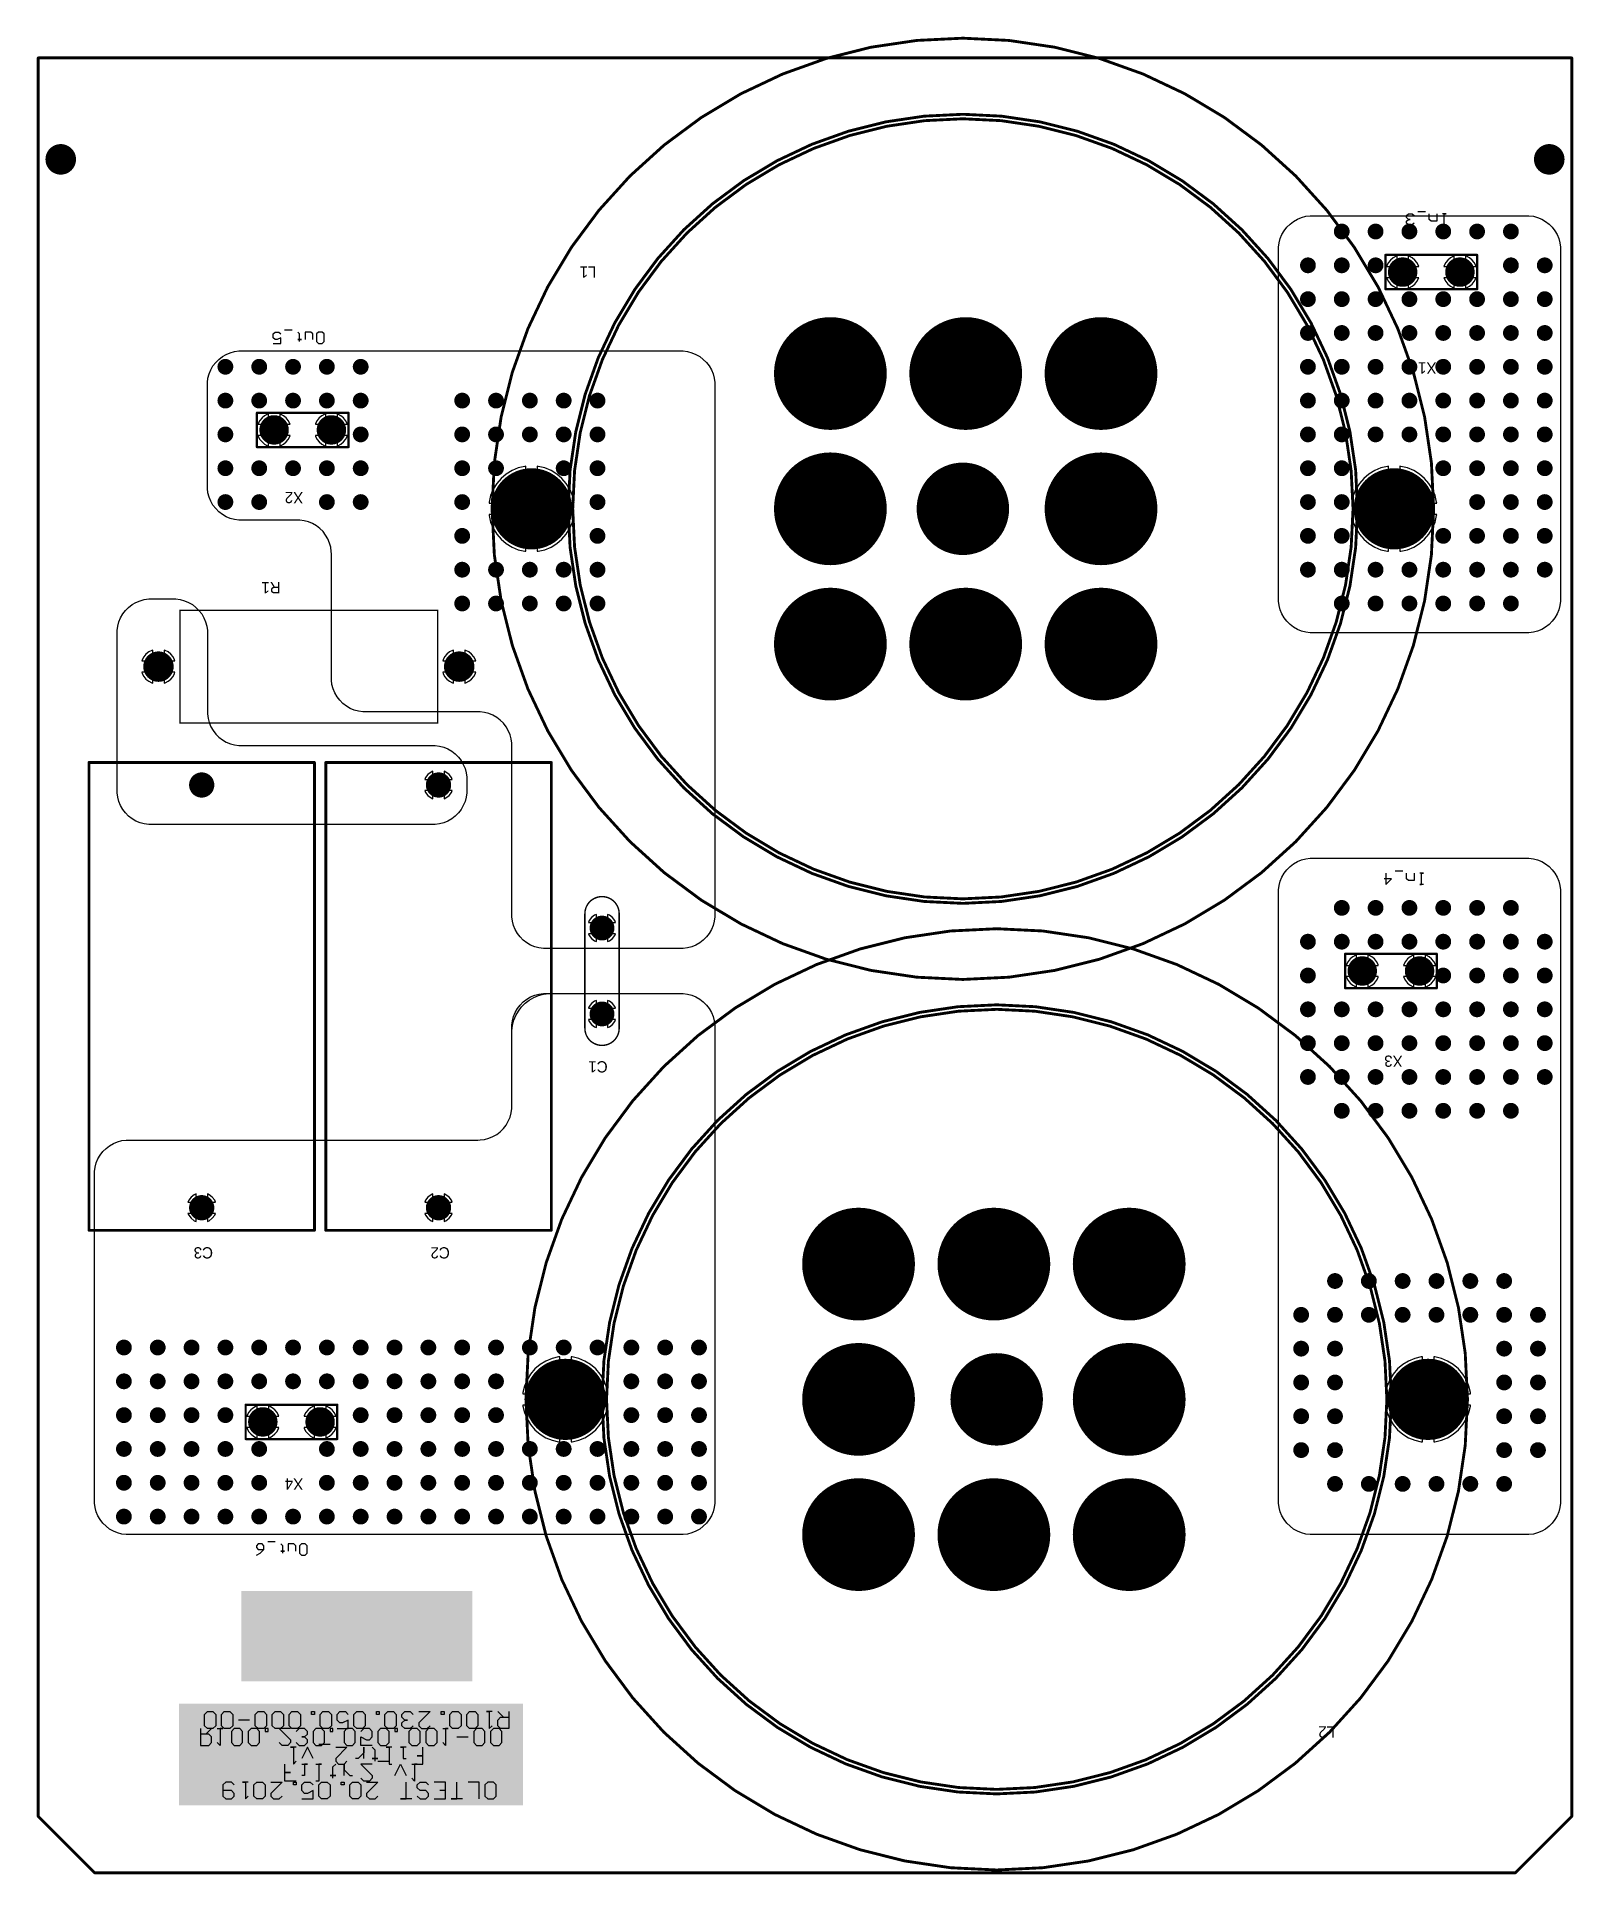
# Model space of a CAD drawing. Header units: millimetres. Extents: x 25 to 162, y 25 to 188.
import ezdxf

# ---------------------------------------------------------------- set-up
doc = ezdxf.new("R2010")
doc.units = ezdxf.units.MM
for name, color, linetype in [('BottomLayer', 5, 'Continuous'), ('BottomSolder', 6, 'Continuous'), ('Mechanical1', 6, 'Continuous'), ('Mechanical13', 56, 'Continuous'), ('Mechanical15', 56, 'Continuous'), ('MultiLayer', 9, 'Continuous'), ('PadHoleLayer', 156, 'Continuous'), ('TopLayer', 1, 'Continuous'), ('TopOverlay', 2, 'Continuous'), ('TopSolder', 216, 'Continuous'), ('ViaHoleLayer', 16, 'Continuous')]:
    doc.layers.add(name, color=color, linetype=linetype)

msp = doc.modelspace()

# ---------------------------------------------------------------- texts
at = {"layer": 'TopOverlay'}
for s, p in [('L1', (74.9, 167.9)), ('X1', (149.4, 159.4)), ('X2', (48.9, 147.9)), ('R1', (46.9, 139.9)), ('X3', (146.4, 97.9)), ('C1', (75.9, 97.4)), ('C3', (40.9, 80.9)), ('C2', (61.9, 80.9)), ('X4', (48.9, 60.4)), ('L2', (140.4, 38.4))]:
    msp.add_text(s, height=1, rotation=180, dxfattribs=at).set_placement(p)

# ---------------------------------------------------------------- blocks, each defined once
blk = doc.blocks.new('63849_1___________154719_1__43')
at = {"layer": 'BottomLayer', "const_width": 1.21}
for points in [[(-0.6, 0, 1), (0.6, 0, 1)], [(4.48, 0, 1), (5.68, 0, 1)]]:
    blk.add_lwpolyline(points, format="xyb", close=True, dxfattribs=at)
at = {"layer": 'BottomSolder', "const_width": 1.31}
for points in [[(-0.65, 0, 1), (0.65, 0, 1)], [(4.43, 0, 1), (5.73, 0, 1)]]:
    blk.add_lwpolyline(points, format="xyb", close=True, dxfattribs=at)
at = {"layer": 'MultiLayer', "const_width": 1.21}
for points in [[(-0.6, 0, 1), (0.6, 0, 1)], [(4.48, 0, 1), (5.68, 0, 1)]]:
    blk.add_lwpolyline(points, format="xyb", close=True, dxfattribs=at)
at = {"layer": 'PadHoleLayer', "const_width": 0.75}
for points in [[(-0.38, 0, 1), (0.38, 0, 1)], [(4.7, 0, 1), (5.46, 0, 1)]]:
    blk.add_lwpolyline(points, format="xyb", close=True, dxfattribs=at)
at = {"layer": 'TopLayer', "const_width": 1.21}
for points in [[(-0.6, 0, 1), (0.6, 0, 1)], [(4.48, 0, 1), (5.68, 0, 1)]]:
    blk.add_lwpolyline(points, format="xyb", close=True, dxfattribs=at)
at = {"layer": 'TopOverlay', "const_width": 0.203}
for points in [[(6.6, 1.52), (-1.52, 1.52)], [(-1.52, 1.52), (-1.52, -1.52)], [(6.6, 1.52), (6.6, -1.52)], [(6.6, -1.52), (-1.52, -1.52)]]:
    blk.add_lwpolyline(points, dxfattribs=at)
at = {"layer": 'TopOverlay', "const_width": 0.102}
for points in [[(-1.57, 1.52, 1), (-1.47, 1.52, 1)], [(-1.57, 1.52, 1), (-1.47, 1.52, 1)], [(6.55, 1.52, 1), (6.65, 1.52, 1)], [(6.55, 1.52, 1), (6.65, 1.52, 1)], [(-1.57, -1.52, 1), (-1.47, -1.52, 1)], [(-1.57, -1.52, 1), (-1.47, -1.52, 1)], [(6.55, -1.52, 1), (6.65, -1.52, 1)], [(6.55, -1.52, 1), (6.65, -1.52, 1)]]:
    blk.add_lwpolyline(points, format="xyb", close=True, dxfattribs=at)
at = {"layer": 'TopSolder', "const_width": 1.31}
for points in [[(-0.65, 0, 1), (0.65, 0, 1)], [(4.43, 0, 1), (5.73, 0, 1)]]:
    blk.add_lwpolyline(points, format="xyb", close=True, dxfattribs=at)
blk = doc.blocks.new('63849_1___________154719_1__44')
at = {"layer": 'BottomLayer', "const_width": 1.21}
for points in [[(-0.6, 0, 1), (0.6, 0, 1)], [(4.48, 0, 1), (5.68, 0, 1)]]:
    blk.add_lwpolyline(points, format="xyb", close=True, dxfattribs=at)
at = {"layer": 'BottomSolder', "const_width": 1.31}
for points in [[(-0.65, 0, 1), (0.65, 0, 1)], [(4.43, 0, 1), (5.73, 0, 1)]]:
    blk.add_lwpolyline(points, format="xyb", close=True, dxfattribs=at)
at = {"layer": 'MultiLayer', "const_width": 1.21}
for points in [[(-0.6, 0, 1), (0.6, 0, 1)], [(4.48, 0, 1), (5.68, 0, 1)]]:
    blk.add_lwpolyline(points, format="xyb", close=True, dxfattribs=at)
at = {"layer": 'PadHoleLayer', "const_width": 0.75}
for points in [[(-0.38, 0, 1), (0.38, 0, 1)], [(4.7, 0, 1), (5.46, 0, 1)]]:
    blk.add_lwpolyline(points, format="xyb", close=True, dxfattribs=at)
at = {"layer": 'TopLayer', "const_width": 1.21}
for points in [[(-0.6, 0, 1), (0.6, 0, 1)], [(4.48, 0, 1), (5.68, 0, 1)]]:
    blk.add_lwpolyline(points, format="xyb", close=True, dxfattribs=at)
at = {"layer": 'TopOverlay', "const_width": 0.203}
for points in [[(6.6, 1.52), (-1.52, 1.52)], [(-1.52, 1.52), (-1.52, -1.52)], [(6.6, 1.52), (6.6, -1.52)], [(6.6, -1.52), (-1.52, -1.52)]]:
    blk.add_lwpolyline(points, dxfattribs=at)
at = {"layer": 'TopOverlay', "const_width": 0.102}
for points in [[(-1.57, 1.52, 1), (-1.47, 1.52, 1)], [(-1.57, 1.52, 1), (-1.47, 1.52, 1)], [(6.55, 1.52, 1), (6.65, 1.52, 1)], [(6.55, 1.52, 1), (6.65, 1.52, 1)], [(-1.57, -1.52, 1), (-1.47, -1.52, 1)], [(-1.57, -1.52, 1), (-1.47, -1.52, 1)], [(6.55, -1.52, 1), (6.65, -1.52, 1)], [(6.55, -1.52, 1), (6.65, -1.52, 1)]]:
    blk.add_lwpolyline(points, format="xyb", close=True, dxfattribs=at)
at = {"layer": 'TopSolder', "const_width": 1.31}
for points in [[(-0.65, 0, 1), (0.65, 0, 1)], [(4.43, 0, 1), (5.73, 0, 1)]]:
    blk.add_lwpolyline(points, format="xyb", close=True, dxfattribs=at)
blk = doc.blocks.new('63849_1___________154719_1__45')
at = {"layer": 'BottomLayer', "const_width": 1.21}
for points in [[(-0.6, 0, 1), (0.6, 0, 1)], [(4.48, 0, 1), (5.68, 0, 1)]]:
    blk.add_lwpolyline(points, format="xyb", close=True, dxfattribs=at)
at = {"layer": 'BottomSolder', "const_width": 1.31}
for points in [[(-0.65, 0, 1), (0.65, 0, 1)], [(4.43, 0, 1), (5.73, 0, 1)]]:
    blk.add_lwpolyline(points, format="xyb", close=True, dxfattribs=at)
at = {"layer": 'MultiLayer', "const_width": 1.21}
for points in [[(-0.6, 0, 1), (0.6, 0, 1)], [(4.48, 0, 1), (5.68, 0, 1)]]:
    blk.add_lwpolyline(points, format="xyb", close=True, dxfattribs=at)
at = {"layer": 'PadHoleLayer', "const_width": 0.75}
for points in [[(-0.38, 0, 1), (0.38, 0, 1)], [(4.7, 0, 1), (5.46, 0, 1)]]:
    blk.add_lwpolyline(points, format="xyb", close=True, dxfattribs=at)
at = {"layer": 'TopLayer', "const_width": 1.21}
for points in [[(-0.6, 0, 1), (0.6, 0, 1)], [(4.48, 0, 1), (5.68, 0, 1)]]:
    blk.add_lwpolyline(points, format="xyb", close=True, dxfattribs=at)
at = {"layer": 'TopOverlay', "const_width": 0.203}
for points in [[(6.6, 1.52), (-1.52, 1.52)], [(-1.52, 1.52), (-1.52, -1.52)], [(6.6, 1.52), (6.6, -1.52)], [(6.6, -1.52), (-1.52, -1.52)]]:
    blk.add_lwpolyline(points, dxfattribs=at)
at = {"layer": 'TopOverlay', "const_width": 0.102}
for points in [[(-1.57, 1.52, 1), (-1.47, 1.52, 1)], [(-1.57, 1.52, 1), (-1.47, 1.52, 1)], [(6.55, 1.52, 1), (6.65, 1.52, 1)], [(6.55, 1.52, 1), (6.65, 1.52, 1)], [(-1.57, -1.52, 1), (-1.47, -1.52, 1)], [(-1.57, -1.52, 1), (-1.47, -1.52, 1)], [(6.55, -1.52, 1), (6.65, -1.52, 1)], [(6.55, -1.52, 1), (6.65, -1.52, 1)]]:
    blk.add_lwpolyline(points, format="xyb", close=True, dxfattribs=at)
at = {"layer": 'TopSolder', "const_width": 1.31}
for points in [[(-0.65, 0, 1), (0.65, 0, 1)], [(4.43, 0, 1), (5.73, 0, 1)]]:
    blk.add_lwpolyline(points, format="xyb", close=True, dxfattribs=at)
blk = doc.blocks.new('63849_1___________154719_1__46')
at = {"layer": 'BottomLayer', "const_width": 1.21}
for points in [[(-0.6, 0, 1), (0.6, 0, 1)], [(4.48, 0, 1), (5.68, 0, 1)]]:
    blk.add_lwpolyline(points, format="xyb", close=True, dxfattribs=at)
at = {"layer": 'BottomSolder', "const_width": 1.31}
for points in [[(-0.65, 0, 1), (0.65, 0, 1)], [(4.43, 0, 1), (5.73, 0, 1)]]:
    blk.add_lwpolyline(points, format="xyb", close=True, dxfattribs=at)
at = {"layer": 'MultiLayer', "const_width": 1.21}
for points in [[(-0.6, 0, 1), (0.6, 0, 1)], [(4.48, 0, 1), (5.68, 0, 1)]]:
    blk.add_lwpolyline(points, format="xyb", close=True, dxfattribs=at)
at = {"layer": 'PadHoleLayer', "const_width": 0.75}
for points in [[(-0.38, 0, 1), (0.38, 0, 1)], [(4.7, 0, 1), (5.46, 0, 1)]]:
    blk.add_lwpolyline(points, format="xyb", close=True, dxfattribs=at)
at = {"layer": 'TopLayer', "const_width": 1.21}
for points in [[(-0.6, 0, 1), (0.6, 0, 1)], [(4.48, 0, 1), (5.68, 0, 1)]]:
    blk.add_lwpolyline(points, format="xyb", close=True, dxfattribs=at)
at = {"layer": 'TopOverlay', "const_width": 0.203}
for points in [[(6.6, 1.52), (-1.52, 1.52)], [(-1.52, 1.52), (-1.52, -1.52)], [(6.6, 1.52), (6.6, -1.52)], [(6.6, -1.52), (-1.52, -1.52)]]:
    blk.add_lwpolyline(points, dxfattribs=at)
at = {"layer": 'TopOverlay', "const_width": 0.102}
for points in [[(-1.57, 1.52, 1), (-1.47, 1.52, 1)], [(-1.57, 1.52, 1), (-1.47, 1.52, 1)], [(6.55, 1.52, 1), (6.65, 1.52, 1)], [(6.55, 1.52, 1), (6.65, 1.52, 1)], [(-1.57, -1.52, 1), (-1.47, -1.52, 1)], [(-1.57, -1.52, 1), (-1.47, -1.52, 1)], [(6.55, -1.52, 1), (6.65, -1.52, 1)], [(6.55, -1.52, 1), (6.65, -1.52, 1)]]:
    blk.add_lwpolyline(points, format="xyb", close=True, dxfattribs=at)
at = {"layer": 'TopSolder', "const_width": 1.31}
for points in [[(-0.65, 0, 1), (0.65, 0, 1)], [(4.43, 0, 1), (5.73, 0, 1)]]:
    blk.add_lwpolyline(points, format="xyb", close=True, dxfattribs=at)
blk = doc.blocks.new('PRW_5W_1050_47')
at = {"layer": 'BottomLayer', "const_width": 1.25}
for points in [[(-13.96, 0, 1), (-12.71, 0, 1)], [(12.71, 0, 1), (13.96, 0, 1)]]:
    blk.add_lwpolyline(points, format="xyb", close=True, dxfattribs=at)
at = {"layer": 'BottomSolder', "const_width": 1.35}
for points in [[(-14.01, 0, 1), (-12.66, 0, 1)], [(12.66, 0, 1), (14.01, 0, 1)]]:
    blk.add_lwpolyline(points, format="xyb", close=True, dxfattribs=at)
at = {"layer": 'MultiLayer', "const_width": 1.25}
for points in [[(-13.96, 0, 1), (-12.71, 0, 1)], [(12.71, 0, 1), (13.96, 0, 1)]]:
    blk.add_lwpolyline(points, format="xyb", close=True, dxfattribs=at)
at = {"layer": 'PadHoleLayer', "const_width": 0.6}
for points in [[(-13.63, 0, 1), (-13.04, 0, 1)], [(13.04, 0, 1), (13.63, 0, 1)]]:
    blk.add_lwpolyline(points, format="xyb", close=True, dxfattribs=at)
at = {"layer": 'TopLayer', "const_width": 1.25}
for points in [[(-13.96, 0, 1), (-12.71, 0, 1)], [(12.71, 0, 1), (13.96, 0, 1)]]:
    blk.add_lwpolyline(points, format="xyb", close=True, dxfattribs=at)
at = {"layer": 'TopOverlay', "const_width": 0.127}
for points in [[(-11.43, -5), (-11.43, 5)], [(-11.43, 5), (11.43, 5)], [(11.43, -5), (11.43, 5)], [(-11.43, -5), (11.43, -5)]]:
    blk.add_lwpolyline(points, dxfattribs=at)
at = {"layer": 'TopOverlay', "const_width": 0.0635}
for points in [[(-11.46, 5, 1), (-11.4, 5, 1)], [(-11.46, 5, 1), (-11.4, 5, 1)], [(11.4, 5, 1), (11.46, 5, 1)], [(11.4, 5, 1), (11.46, 5, 1)], [(-11.46, -5, 1), (-11.4, -5, 1)], [(-11.46, -5, 1), (-11.4, -5, 1)], [(11.4, -5, 1), (11.46, -5, 1)], [(11.4, -5, 1), (11.46, -5, 1)]]:
    blk.add_lwpolyline(points, format="xyb", close=True, dxfattribs=at)
at = {"layer": 'TopSolder', "const_width": 1.35}
for points in [[(-14.01, 0, 1), (-12.66, 0, 1)], [(12.66, 0, 1), (14.01, 0, 1)]]:
    blk.add_lwpolyline(points, format="xyb", close=True, dxfattribs=at)
blk = doc.blocks.new('DROSS__500_125_UH_30_A_AMAK_671111_034_48')
at = {"layer": 'BottomLayer'}
for points, const_width in [([(-1.75, 0, 1), (1.75, 0, 1)], 3.5), ([(36.25, 0, 1), (40.25, 0, 1)], 4), ([(74.75, 0, 1), (78.25, 0, 1)], 3.5)]:
    blk.add_lwpolyline(points, format="xyb", close=True, dxfattribs=dict(at, const_width=const_width))
at = {"layer": 'BottomSolder'}
for points, const_width in [([(25.95, 12, 1), (26.05, 12, 1)], 0.102), ([(37.95, 12, 1), (38.05, 12, 1)], 0.102), ([(49.95, 12, 1), (50.05, 12, 1)], 0.102), ([(-1.8, 0, 1), (1.8, 0, 1)], 3.6), ([(36.2, 0, 1), (40.3, 0, 1)], 4.1), ([(74.7, 0, 1), (78.3, 0, 1)], 3.6), ([(25.95, 0, 1), (26.05, 0, 1)], 0.102), ([(49.95, 0, 1), (50.05, 0, 1)], 0.102), ([(25.95, -12, 1), (26.05, -12, 1)], 0.102), ([(37.95, -12, 1), (38.05, -12, 1)], 0.102), ([(49.95, -12, 1), (50.05, -12, 1)], 0.102)]:
    blk.add_lwpolyline(points, format="xyb", close=True, dxfattribs=dict(at, const_width=const_width))
at = {"layer": 'Mechanical13'}
for points, const_width in [([(72.85, 0, 1), (3.65, 0, 1)], 0.254), ([(3.58, 0, 1), (3.71, 0, 1)], 0.127), ([(72.79, 0, 1), (72.92, 0, 1)], 0.127)]:
    blk.add_lwpolyline(points, format="xyb", close=True, dxfattribs=dict(at, const_width=const_width))
at = {"layer": 'Mechanical15'}
for points, const_width in [([(80, 0, 1), (-3.5, 0, 1)], 0.254), ([(-3.56, 0, 1), (-3.44, 0, 1)], 0.127), ([(79.94, 0, 1), (80.06, 0, 1)], 0.127)]:
    blk.add_lwpolyline(points, format="xyb", close=True, dxfattribs=dict(at, const_width=const_width))
at = {"layer": 'MultiLayer'}
for points, const_width in [([(-1.75, 0, 1), (1.75, 0, 1)], 3.5), ([(36.25, 0, 1), (40.25, 0, 1)], 4), ([(74.75, 0, 1), (78.25, 0, 1)], 3.5)]:
    blk.add_lwpolyline(points, format="xyb", close=True, dxfattribs=dict(at, const_width=const_width))
at = {"layer": 'PadHoleLayer'}
for points, const_width in [([(23.5, 12, 1), (28.5, 12, 1)], 5), ([(35.5, 12, 1), (40.5, 12, 1)], 5), ([(47.5, 12, 1), (52.5, 12, 1)], 5), ([(23.5, 0, 1), (28.5, 0, 1)], 5), ([(47.5, 0, 1), (52.5, 0, 1)], 5), ([(-1.25, 0, 1), (1.25, 0, 1)], 2.5), ([(36.75, 0, 1), (39.75, 0, 1)], 3), ([(75.25, 0, 1), (77.75, 0, 1)], 2.5), ([(23.5, -12, 1), (28.5, -12, 1)], 5), ([(35.5, -12, 1), (40.5, -12, 1)], 5), ([(47.5, -12, 1), (52.5, -12, 1)], 5)]:
    blk.add_lwpolyline(points, format="xyb", close=True, dxfattribs=dict(at, const_width=const_width))
at = {"layer": 'TopLayer'}
for points, const_width in [([(-1.75, 0, 1), (1.75, 0, 1)], 3.5), ([(36.25, 0, 1), (40.25, 0, 1)], 4), ([(74.75, 0, 1), (78.25, 0, 1)], 3.5)]:
    blk.add_lwpolyline(points, format="xyb", close=True, dxfattribs=dict(at, const_width=const_width))
at = {"layer": 'TopOverlay'}
for points, const_width in [([(73.25, 0, 1), (3.25, 0, 1)], 0.254), ([(3.19, 0, 1), (3.31, 0, 1)], 0.127), ([(73.19, 0, 1), (73.31, 0, 1)], 0.127)]:
    blk.add_lwpolyline(points, format="xyb", close=True, dxfattribs=dict(at, const_width=const_width))
at = {"layer": 'TopSolder'}
for points, const_width in [([(25.95, 12, 1), (26.05, 12, 1)], 0.102), ([(37.95, 12, 1), (38.05, 12, 1)], 0.102), ([(49.95, 12, 1), (50.05, 12, 1)], 0.102), ([(-1.8, 0, 1), (1.8, 0, 1)], 3.6), ([(36.2, 0, 1), (40.3, 0, 1)], 4.1), ([(74.7, 0, 1), (78.3, 0, 1)], 3.6), ([(25.95, 0, 1), (26.05, 0, 1)], 0.102), ([(49.95, 0, 1), (50.05, 0, 1)], 0.102), ([(25.95, -12, 1), (26.05, -12, 1)], 0.102), ([(37.95, -12, 1), (38.05, -12, 1)], 0.102), ([(49.95, -12, 1), (50.05, -12, 1)], 0.102)]:
    blk.add_lwpolyline(points, format="xyb", close=True, dxfattribs=dict(at, const_width=const_width))
blk = doc.blocks.new('MKP_W20_H39_5_L41_5_LS37_5_49')
at = {"layer": 'BottomLayer', "const_width": 1.02}
for points in [[(-0.51, 0, 1), (0.51, 0, 1)], [(36.99, 0, 1), (38.01, 0, 1)]]:
    blk.add_lwpolyline(points, format="xyb", close=True, dxfattribs=at)
at = {"layer": 'BottomSolder', "const_width": 1.12}
for points in [[(-0.56, 0, 1), (0.56, 0, 1)], [(36.94, 0, 1), (38.06, 0, 1)]]:
    blk.add_lwpolyline(points, format="xyb", close=True, dxfattribs=at)
at = {"layer": 'Mechanical13', "const_width": 0.254}
for points in [[(-2, 10), (-2, 0.5)], [(-2, 10), (39.5, 10)], [(39.5, 10), (39.5, -10)], [(-2, 0.5), (-2, -10)], [(-2, -10), (39.5, -10)]]:
    blk.add_lwpolyline(points, dxfattribs=at)
at = {"layer": 'Mechanical13', "const_width": 0.127}
for points in [[(-2.06, 10, 1), (-1.94, 10, 1)], [(-2.06, 10, 1), (-1.94, 10, 1)], [(39.44, 10, 1), (39.56, 10, 1)], [(39.44, 10, 1), (39.56, 10, 1)], [(-2.06, 0.5, 1), (-1.94, 0.5, 1)], [(-2.06, 0.5, 1), (-1.94, 0.5, 1)], [(-2.06, -10, 1), (-1.94, -10, 1)], [(-2.06, -10, 1), (-1.94, -10, 1)], [(39.44, -10, 1), (39.56, -10, 1)], [(39.44, -10, 1), (39.56, -10, 1)]]:
    blk.add_lwpolyline(points, format="xyb", close=True, dxfattribs=at)
at = {"layer": 'MultiLayer', "const_width": 1.02}
for points in [[(-0.51, 0, 1), (0.51, 0, 1)], [(36.99, 0, 1), (38.01, 0, 1)]]:
    blk.add_lwpolyline(points, format="xyb", close=True, dxfattribs=at)
at = {"layer": 'PadHoleLayer', "const_width": 0.65}
for points in [[(-0.33, 0, 1), (0.33, 0, 1)], [(37.18, 0, 1), (37.83, 0, 1)]]:
    blk.add_lwpolyline(points, format="xyb", close=True, dxfattribs=at)
at = {"layer": 'TopLayer', "const_width": 1.02}
for points in [[(-0.51, 0, 1), (0.51, 0, 1)], [(36.99, 0, 1), (38.01, 0, 1)]]:
    blk.add_lwpolyline(points, format="xyb", close=True, dxfattribs=at)
at = {"layer": 'TopOverlay', "const_width": 0.254}
for points in [[(-2, 10), (-2, -0.5)], [(-2, 10), (39.5, 10)], [(39.5, 10), (39.5, -10)], [(-2, -0.5), (-2, -10)], [(-2, -10), (39.5, -10)]]:
    blk.add_lwpolyline(points, dxfattribs=at)
at = {"layer": 'TopOverlay', "const_width": 0.127}
for points in [[(-2.06, 10, 1), (-1.94, 10, 1)], [(-2.06, 10, 1), (-1.94, 10, 1)], [(39.44, 10, 1), (39.56, 10, 1)], [(39.44, 10, 1), (39.56, 10, 1)], [(-2.06, -0.5, 1), (-1.94, -0.5, 1)], [(-2.06, -0.5, 1), (-1.94, -0.5, 1)], [(-2.06, -10, 1), (-1.94, -10, 1)], [(-2.06, -10, 1), (-1.94, -10, 1)], [(39.44, -10, 1), (39.56, -10, 1)], [(39.44, -10, 1), (39.56, -10, 1)]]:
    blk.add_lwpolyline(points, format="xyb", close=True, dxfattribs=at)
at = {"layer": 'TopSolder', "const_width": 1.12}
for points in [[(-0.56, 0, 1), (0.56, 0, 1)], [(36.94, 0, 1), (38.06, 0, 1)]]:
    blk.add_lwpolyline(points, format="xyb", close=True, dxfattribs=at)
blk = doc.blocks.new('MKP_W20_H39_5_L41_5_LS37_5_50')
at = {"layer": 'BottomLayer', "const_width": 1.02}
for points in [[(-0.51, 0, 1), (0.51, 0, 1)], [(36.99, 0, 1), (38.01, 0, 1)]]:
    blk.add_lwpolyline(points, format="xyb", close=True, dxfattribs=at)
at = {"layer": 'BottomSolder', "const_width": 1.12}
for points in [[(-0.56, 0, 1), (0.56, 0, 1)], [(36.94, 0, 1), (38.06, 0, 1)]]:
    blk.add_lwpolyline(points, format="xyb", close=True, dxfattribs=at)
at = {"layer": 'Mechanical13', "const_width": 0.254}
for points in [[(-2, 10), (-2, 0.5)], [(-2, 10), (39.5, 10)], [(39.5, 10), (39.5, -10)], [(-2, 0.5), (-2, -10)], [(-2, -10), (39.5, -10)]]:
    blk.add_lwpolyline(points, dxfattribs=at)
at = {"layer": 'Mechanical13', "const_width": 0.127}
for points in [[(-2.06, 10, 1), (-1.94, 10, 1)], [(-2.06, 10, 1), (-1.94, 10, 1)], [(39.44, 10, 1), (39.56, 10, 1)], [(39.44, 10, 1), (39.56, 10, 1)], [(-2.06, 0.5, 1), (-1.94, 0.5, 1)], [(-2.06, 0.5, 1), (-1.94, 0.5, 1)], [(-2.06, -10, 1), (-1.94, -10, 1)], [(-2.06, -10, 1), (-1.94, -10, 1)], [(39.44, -10, 1), (39.56, -10, 1)], [(39.44, -10, 1), (39.56, -10, 1)]]:
    blk.add_lwpolyline(points, format="xyb", close=True, dxfattribs=at)
at = {"layer": 'MultiLayer', "const_width": 1.02}
for points in [[(-0.51, 0, 1), (0.51, 0, 1)], [(36.99, 0, 1), (38.01, 0, 1)]]:
    blk.add_lwpolyline(points, format="xyb", close=True, dxfattribs=at)
at = {"layer": 'PadHoleLayer', "const_width": 0.65}
for points in [[(-0.33, 0, 1), (0.33, 0, 1)], [(37.18, 0, 1), (37.83, 0, 1)]]:
    blk.add_lwpolyline(points, format="xyb", close=True, dxfattribs=at)
at = {"layer": 'TopLayer', "const_width": 1.02}
for points in [[(-0.51, 0, 1), (0.51, 0, 1)], [(36.99, 0, 1), (38.01, 0, 1)]]:
    blk.add_lwpolyline(points, format="xyb", close=True, dxfattribs=at)
at = {"layer": 'TopOverlay', "const_width": 0.254}
for points in [[(-2, 10), (-2, -0.5)], [(-2, 10), (39.5, 10)], [(39.5, 10), (39.5, -10)], [(-2, -0.5), (-2, -10)], [(-2, -10), (39.5, -10)]]:
    blk.add_lwpolyline(points, dxfattribs=at)
at = {"layer": 'TopOverlay', "const_width": 0.127}
for points in [[(-2.06, 10, 1), (-1.94, 10, 1)], [(-2.06, 10, 1), (-1.94, 10, 1)], [(39.44, 10, 1), (39.56, 10, 1)], [(39.44, 10, 1), (39.56, 10, 1)], [(-2.06, -0.5, 1), (-1.94, -0.5, 1)], [(-2.06, -0.5, 1), (-1.94, -0.5, 1)], [(-2.06, -10, 1), (-1.94, -10, 1)], [(-2.06, -10, 1), (-1.94, -10, 1)], [(39.44, -10, 1), (39.56, -10, 1)], [(39.44, -10, 1), (39.56, -10, 1)]]:
    blk.add_lwpolyline(points, format="xyb", close=True, dxfattribs=at)
at = {"layer": 'TopSolder', "const_width": 1.12}
for points in [[(-0.56, 0, 1), (0.56, 0, 1)], [(36.94, 0, 1), (38.06, 0, 1)]]:
    blk.add_lwpolyline(points, format="xyb", close=True, dxfattribs=at)
blk = doc.blocks.new('C_Y2_D13_7_5__51')
at = {"layer": 'BottomLayer', "const_width": 1}
for points in [[(-4.31, 0, 1), (-3.31, 0, 1)], [(3.31, 0, 1), (4.31, 0, 1)]]:
    blk.add_lwpolyline(points, format="xyb", close=True, dxfattribs=at)
at = {"layer": 'BottomSolder', "const_width": 1.1}
for points in [[(-4.36, 0, 1), (-3.26, 0, 1)], [(3.26, 0, 1), (4.36, 0, 1)]]:
    blk.add_lwpolyline(points, format="xyb", close=True, dxfattribs=at)
at = {"layer": 'MultiLayer', "const_width": 1}
for points in [[(-4.31, 0, 1), (-3.31, 0, 1)], [(3.31, 0, 1), (4.31, 0, 1)]]:
    blk.add_lwpolyline(points, format="xyb", close=True, dxfattribs=at)
at = {"layer": 'PadHoleLayer', "const_width": 0.5}
for points in [[(-4.06, 0, 1), (-3.56, 0, 1)], [(3.56, 0, 1), (4.06, 0, 1)]]:
    blk.add_lwpolyline(points, format="xyb", close=True, dxfattribs=at)
at = {"layer": 'TopLayer', "const_width": 1}
for points in [[(-4.31, 0, 1), (-3.31, 0, 1)], [(3.31, 0, 1), (4.31, 0, 1)]]:
    blk.add_lwpolyline(points, format="xyb", close=True, dxfattribs=at)
at = {"layer": 'TopOverlay', "const_width": 0.127}
for points in [[(-5.08, -1.52, -1), (-5.08, 1.52)], [(5.08, 1.52, -1), (5.08, -1.52)]]:
    blk.add_lwpolyline(points, format="xyb", dxfattribs=at)
for points in [[(-5.08, 1.52), (5.08, 1.52)], [(-5.08, -1.52), (5.08, -1.52)]]:
    blk.add_lwpolyline(points, dxfattribs=at)
at = {"layer": 'TopOverlay', "const_width": 0.0635}
for points in [[(-5.11, 1.52, 1), (-5.05, 1.52, 1)], [(-5.11, 1.52, 1), (-5.05, 1.52, 1)], [(5.05, 1.52, 1), (5.11, 1.52, 1)], [(5.05, 1.52, 1), (5.11, 1.52, 1)], [(-5.11, -1.52, 1), (-5.05, -1.52, 1)], [(-5.11, -1.52, 1), (-5.05, -1.52, 1)], [(5.05, -1.52, 1), (5.11, -1.52, 1)], [(5.05, -1.52, 1), (5.11, -1.52, 1)]]:
    blk.add_lwpolyline(points, format="xyb", close=True, dxfattribs=at)
at = {"layer": 'TopSolder', "const_width": 1.1}
for points in [[(-4.36, 0, 1), (-3.26, 0, 1)], [(3.26, 0, 1), (4.36, 0, 1)]]:
    blk.add_lwpolyline(points, format="xyb", close=True, dxfattribs=at)
blk = doc.blocks.new('DROSS__500_125_UH_30_A_AMAK_671111_034_52')
at = {"layer": 'BottomLayer'}
for points, const_width in [([(-1.75, 0, 1), (1.75, 0, 1)], 3.5), ([(36.25, 0, 1), (40.25, 0, 1)], 4), ([(74.75, 0, 1), (78.25, 0, 1)], 3.5)]:
    blk.add_lwpolyline(points, format="xyb", close=True, dxfattribs=dict(at, const_width=const_width))
at = {"layer": 'BottomSolder'}
for points, const_width in [([(25.95, 12, 1), (26.05, 12, 1)], 0.102), ([(37.95, 12, 1), (38.05, 12, 1)], 0.102), ([(49.95, 12, 1), (50.05, 12, 1)], 0.102), ([(-1.8, 0, 1), (1.8, 0, 1)], 3.6), ([(36.2, 0, 1), (40.3, 0, 1)], 4.1), ([(74.7, 0, 1), (78.3, 0, 1)], 3.6), ([(25.95, 0, 1), (26.05, 0, 1)], 0.102), ([(49.95, 0, 1), (50.05, 0, 1)], 0.102), ([(25.95, -12, 1), (26.05, -12, 1)], 0.102), ([(37.95, -12, 1), (38.05, -12, 1)], 0.102), ([(49.95, -12, 1), (50.05, -12, 1)], 0.102)]:
    blk.add_lwpolyline(points, format="xyb", close=True, dxfattribs=dict(at, const_width=const_width))
at = {"layer": 'Mechanical13'}
for points, const_width in [([(72.85, 0, 1), (3.65, 0, 1)], 0.254), ([(3.58, 0, 1), (3.71, 0, 1)], 0.127), ([(72.79, 0, 1), (72.92, 0, 1)], 0.127)]:
    blk.add_lwpolyline(points, format="xyb", close=True, dxfattribs=dict(at, const_width=const_width))
at = {"layer": 'Mechanical15'}
for points, const_width in [([(80, 0, 1), (-3.5, 0, 1)], 0.254), ([(-3.56, 0, 1), (-3.44, 0, 1)], 0.127), ([(79.94, 0, 1), (80.06, 0, 1)], 0.127)]:
    blk.add_lwpolyline(points, format="xyb", close=True, dxfattribs=dict(at, const_width=const_width))
at = {"layer": 'MultiLayer'}
for points, const_width in [([(-1.75, 0, 1), (1.75, 0, 1)], 3.5), ([(36.25, 0, 1), (40.25, 0, 1)], 4), ([(74.75, 0, 1), (78.25, 0, 1)], 3.5)]:
    blk.add_lwpolyline(points, format="xyb", close=True, dxfattribs=dict(at, const_width=const_width))
at = {"layer": 'PadHoleLayer'}
for points, const_width in [([(23.5, 12, 1), (28.5, 12, 1)], 5), ([(35.5, 12, 1), (40.5, 12, 1)], 5), ([(47.5, 12, 1), (52.5, 12, 1)], 5), ([(23.5, 0, 1), (28.5, 0, 1)], 5), ([(47.5, 0, 1), (52.5, 0, 1)], 5), ([(-1.25, 0, 1), (1.25, 0, 1)], 2.5), ([(36.75, 0, 1), (39.75, 0, 1)], 3), ([(75.25, 0, 1), (77.75, 0, 1)], 2.5), ([(23.5, -12, 1), (28.5, -12, 1)], 5), ([(35.5, -12, 1), (40.5, -12, 1)], 5), ([(47.5, -12, 1), (52.5, -12, 1)], 5)]:
    blk.add_lwpolyline(points, format="xyb", close=True, dxfattribs=dict(at, const_width=const_width))
at = {"layer": 'TopLayer'}
for points, const_width in [([(-1.75, 0, 1), (1.75, 0, 1)], 3.5), ([(36.25, 0, 1), (40.25, 0, 1)], 4), ([(74.75, 0, 1), (78.25, 0, 1)], 3.5)]:
    blk.add_lwpolyline(points, format="xyb", close=True, dxfattribs=dict(at, const_width=const_width))
at = {"layer": 'TopOverlay'}
for points, const_width in [([(73.25, 0, 1), (3.25, 0, 1)], 0.254), ([(3.19, 0, 1), (3.31, 0, 1)], 0.127), ([(73.19, 0, 1), (73.31, 0, 1)], 0.127)]:
    blk.add_lwpolyline(points, format="xyb", close=True, dxfattribs=dict(at, const_width=const_width))
at = {"layer": 'TopSolder'}
for points, const_width in [([(25.95, 12, 1), (26.05, 12, 1)], 0.102), ([(37.95, 12, 1), (38.05, 12, 1)], 0.102), ([(49.95, 12, 1), (50.05, 12, 1)], 0.102), ([(-1.8, 0, 1), (1.8, 0, 1)], 3.6), ([(36.2, 0, 1), (40.3, 0, 1)], 4.1), ([(74.7, 0, 1), (78.3, 0, 1)], 3.6), ([(25.95, 0, 1), (26.05, 0, 1)], 0.102), ([(49.95, 0, 1), (50.05, 0, 1)], 0.102), ([(25.95, -12, 1), (26.05, -12, 1)], 0.102), ([(37.95, -12, 1), (38.05, -12, 1)], 0.102), ([(49.95, -12, 1), (50.05, -12, 1)], 0.102)]:
    blk.add_lwpolyline(points, format="xyb", close=True, dxfattribs=dict(at, const_width=const_width))

# ---------------------------------------------------------------- linework, layer by layer
at = {"layer": 'BottomLayer'}
for p, q in [((135.9, 171.07), (136.14, 171.38)), ((136.14, 171.38), (136.42, 171.66)), ((136.42, 171.66), (136.73, 171.9)), ((136.73, 171.9), (137.07, 172.1)), ((137.07, 172.1), (137.43, 172.25)), ((137.43, 172.25), (137.81, 172.35)), ((137.81, 172.35), (138.2, 172.4)), ((138.2, 172.4), (138.4, 172.4)), ((138.4, 172.4), (157.4, 172.4)), ((157.4, 172.4), (157.4, 172.4)), ((157.4, 172.4), (157.4, 172.4)), ((157.4, 172.4), (157.6, 172.4)), ((157.6, 172.4), (157.99, 172.35)), ((157.99, 172.35), (158.37, 172.25)), ((158.37, 172.25), (158.73, 172.1)), ((158.73, 172.1), (159.07, 171.9)), ((159.07, 171.9), (159.38, 171.66)), ((159.38, 171.66), (159.66, 171.38)), ((159.66, 171.38), (159.9, 171.07)), ((135.4, 169.6), (135.45, 169.99)), ((135.4, 169.4), (135.4, 169.6)), ((135.45, 169.99), (135.55, 170.37)), ((135.55, 170.37), (135.7, 170.73)), ((135.7, 170.73), (135.9, 171.07)), ((159.9, 171.07), (160.1, 170.73)), ((160.1, 170.73), (160.25, 170.37)), ((160.25, 170.37), (160.35, 169.99)), ((160.35, 169.99), (160.4, 169.6)), ((160.4, 169.6), (160.4, 169.4)), ((135.4, 138.4), (135.4, 169.4)), ((135.4, 169.4), (135.4, 169.4)), ((135.4, 169.4), (135.4, 169.4)), ((160.4, 169.4), (160.4, 138.4)), ((41.42, 159.66), (41.73, 159.9)), ((41.73, 159.9), (42.07, 160.1)), ((42.07, 160.1), (42.43, 160.25)), ((42.43, 160.25), (42.81, 160.35)), ((42.81, 160.35), (43.2, 160.4)), ((43.2, 160.4), (43.4, 160.4)), ((43.4, 160.4), (82.4, 160.4)), ((82.4, 160.4), (82.4, 160.4)), ((82.4, 160.4), (82.4, 160.4)), ((82.4, 160.4), (82.6, 160.4)), ((82.6, 160.4), (82.99, 160.35)), ((82.99, 160.35), (83.37, 160.25)), ((83.37, 160.25), (83.73, 160.1)), ((83.73, 160.1), (84.07, 159.9)), ((84.07, 159.9), (84.38, 159.66)), ((40.45, 157.99), (40.55, 158.37)), ((40.55, 158.37), (40.7, 158.73)), ((40.7, 158.73), (40.9, 159.07)), ((40.9, 159.07), (41.14, 159.38)), ((41.14, 159.38), (41.42, 159.66)), ((84.38, 159.66), (84.66, 159.38)), ((84.66, 159.38), (84.9, 159.07)), ((84.9, 159.07), (85.1, 158.73)), ((85.1, 158.73), (85.25, 158.37)), ((85.25, 158.37), (85.35, 157.99)), ((40.4, 157.6), (40.45, 157.99)), ((40.4, 157.4), (40.4, 157.6)), ((40.4, 148.4), (40.4, 157.4)), ((85.35, 157.99), (85.4, 157.6)), ((85.4, 157.6), (85.4, 157.4)), ((85.4, 157.4), (85.4, 110.4)), ((40.4, 148.2), (40.4, 148.4)), ((40.45, 147.81), (40.4, 148.2)), ((40.55, 147.43), (40.45, 147.81)), ((40.7, 147.07), (40.55, 147.43)), ((40.9, 146.73), (40.7, 147.07)), ((41.14, 146.42), (40.9, 146.73)), ((41.42, 146.14), (41.14, 146.42)), ((41.73, 145.9), (41.42, 146.14)), ((42.07, 145.7), (41.73, 145.9)), ((42.43, 145.55), (42.07, 145.7)), ((42.81, 145.45), (42.43, 145.55)), ((43.2, 145.4), (42.81, 145.45)), ((43.4, 145.4), (43.2, 145.4)), ((48.4, 145.4), (43.4, 145.4)), ((48.6, 145.39), (48.4, 145.4)), ((48.99, 145.34), (48.6, 145.39)), ((49.36, 145.24), (48.99, 145.34)), ((49.73, 145.09), (49.36, 145.24)), ((50.07, 144.89), (49.73, 145.09)), ((50.38, 144.66), (50.07, 144.89)), ((50.66, 144.38), (50.38, 144.66)), ((50.89, 144.07), (50.66, 144.38)), ((51.09, 143.73), (50.89, 144.07)), ((51.24, 143.36), (51.09, 143.73)), ((51.34, 142.99), (51.24, 143.36)), ((51.39, 142.6), (51.34, 142.99)), ((51.4, 142.4), (51.39, 142.6)), ((51.4, 131.4), (51.4, 142.4)), ((51.4, 142.4), (51.4, 142.4)), ((51.4, 142.4), (51.4, 142.4)), ((32.7, 136.73), (32.9, 137.07)), ((32.9, 137.07), (33.14, 137.38)), ((33.14, 137.38), (33.42, 137.66)), ((33.42, 137.66), (33.73, 137.9)), ((33.73, 137.9), (34.07, 138.1)), ((34.07, 138.1), (34.43, 138.25)), ((34.43, 138.25), (34.81, 138.35)), ((34.81, 138.35), (35.2, 138.4)), ((35.2, 138.4), (35.4, 138.4)), ((35.4, 138.4), (35.4, 138.4)), ((35.4, 138.4), (37.4, 138.4)), ((37.4, 138.4), (37.6, 138.4)), ((37.6, 138.4), (37.99, 138.35)), ((37.99, 138.35), (38.37, 138.25)), ((38.37, 138.25), (38.73, 138.1)), ((38.73, 138.1), (39.07, 137.9)), ((39.07, 137.9), (39.38, 137.66)), ((39.38, 137.66), (39.66, 137.38)), ((39.66, 137.38), (39.9, 137.07)), ((39.9, 137.07), (40.1, 136.73)), ((135.4, 138.2), (135.4, 138.4)), ((135.45, 137.81), (135.4, 138.2)), ((135.55, 137.43), (135.45, 137.81)), ((135.7, 137.07), (135.55, 137.43)), ((135.9, 136.73), (135.7, 137.07)), ((160.1, 137.07), (159.9, 136.73)), ((160.25, 137.43), (160.1, 137.07)), ((160.35, 137.81), (160.25, 137.43)), ((160.4, 138.2), (160.35, 137.81)), ((160.4, 138.4), (160.4, 138.4)), ((160.4, 138.4), (160.4, 138.2)), ((32.4, 135.6), (32.45, 135.99)), ((32.4, 135.4), (32.4, 135.6)), ((32.4, 121.4), (32.4, 135.4)), ((32.45, 135.99), (32.55, 136.37)), ((32.55, 136.37), (32.7, 136.73)), ((40.1, 136.73), (40.25, 136.37)), ((40.25, 136.37), (40.35, 135.99)), ((40.35, 135.99), (40.4, 135.6)), ((40.4, 135.6), (40.4, 135.4)), ((40.4, 135.4), (40.4, 135.4)), ((40.4, 135.4), (40.4, 128.4)), ((136.14, 136.42), (135.9, 136.73)), ((136.42, 136.14), (136.14, 136.42)), ((136.73, 135.9), (136.42, 136.14)), ((137.07, 135.7), (136.73, 135.9)), ((137.43, 135.55), (137.07, 135.7)), ((137.81, 135.45), (137.43, 135.55)), ((138.2, 135.4), (137.81, 135.45)), ((138.4, 135.4), (138.2, 135.4)), ((157.4, 135.4), (138.4, 135.4)), ((138.4, 135.4), (138.4, 135.4)), ((157.6, 135.4), (157.4, 135.4)), ((157.99, 135.45), (157.6, 135.4)), ((158.37, 135.55), (157.99, 135.45)), ((158.73, 135.7), (158.37, 135.55)), ((159.07, 135.9), (158.73, 135.7)), ((159.38, 136.14), (159.07, 135.9)), ((159.66, 136.42), (159.38, 136.14)), ((159.9, 136.73), (159.66, 136.42)), ((51.4, 131.2), (51.4, 131.4)), ((51.45, 130.81), (51.4, 131.2)), ((51.55, 130.43), (51.45, 130.81)), ((51.7, 130.07), (51.55, 130.43)), ((51.9, 129.73), (51.7, 130.07)), ((52.14, 129.42), (51.9, 129.73)), ((52.42, 129.14), (52.14, 129.42)), ((52.73, 128.9), (52.42, 129.14)), ((53.07, 128.7), (52.73, 128.9)), ((40.4, 128.4), (40.41, 128.2)), ((40.41, 128.2), (40.46, 127.81)), ((40.46, 127.81), (40.56, 127.44)), ((40.56, 127.44), (40.71, 127.07)), ((53.43, 128.55), (53.07, 128.7)), ((53.81, 128.45), (53.43, 128.55)), ((54.2, 128.4), (53.81, 128.45)), ((54.4, 128.4), (54.2, 128.4)), ((64.4, 128.4), (54.4, 128.4)), ((54.4, 128.4), (54.4, 128.4)), ((64.6, 128.39), (64.4, 128.4)), ((64.99, 128.34), (64.6, 128.39)), ((65.36, 128.24), (64.99, 128.34)), ((65.73, 128.09), (65.36, 128.24)), ((66.07, 127.89), (65.73, 128.09)), ((66.38, 127.66), (66.07, 127.89)), ((66.66, 127.38), (66.38, 127.66)), ((66.89, 127.07), (66.66, 127.38)), ((40.71, 127.07), (40.91, 126.73)), ((40.91, 126.73), (41.14, 126.42)), ((41.14, 126.42), (41.42, 126.14)), ((41.42, 126.14), (41.73, 125.91)), ((41.73, 125.91), (42.07, 125.71)), ((42.07, 125.71), (42.44, 125.56)), ((42.44, 125.56), (42.81, 125.46)), ((67.09, 126.73), (66.89, 127.07)), ((67.24, 126.36), (67.09, 126.73)), ((67.34, 125.99), (67.24, 126.36)), ((67.39, 125.6), (67.34, 125.99)), ((67.4, 125.4), (67.39, 125.6)), ((42.81, 125.46), (43.2, 125.41)), ((43.2, 125.41), (43.4, 125.4)), ((43.4, 125.4), (43.4, 125.4)), ((43.4, 125.4), (60.4, 125.4)), ((60.4, 125.4), (60.6, 125.4)), ((60.6, 125.4), (60.99, 125.35)), ((60.99, 125.35), (61.37, 125.25)), ((61.37, 125.25), (61.73, 125.1)), ((61.73, 125.1), (62.07, 124.9)), ((62.07, 124.9), (62.38, 124.66)), ((62.38, 124.66), (62.66, 124.38)), ((62.66, 124.38), (62.9, 124.07)), ((62.9, 124.07), (63.1, 123.73)), ((67.4, 110.4), (67.4, 125.4)), ((67.4, 125.4), (67.4, 125.4)), ((67.4, 125.4), (67.4, 125.4)), ((63.1, 123.73), (63.25, 123.37)), ((63.25, 123.37), (63.35, 122.99)), ((63.35, 122.99), (63.4, 122.6)), ((63.4, 122.6), (63.4, 122.4)), ((63.4, 122.4), (63.4, 122.4)), ((63.4, 122.4), (63.4, 122.4)), ((63.4, 122.4), (63.4, 121.2)), ((32.4, 121.2), (32.4, 121.4)), ((32.45, 120.81), (32.4, 121.2)), ((32.55, 120.43), (32.45, 120.81)), ((63.35, 120.81), (63.25, 120.43)), ((63.4, 121.2), (63.35, 120.81)), ((32.7, 120.07), (32.55, 120.43)), ((32.9, 119.73), (32.7, 120.07)), ((33.14, 119.42), (32.9, 119.73)), ((33.42, 119.14), (33.14, 119.42)), ((33.73, 118.9), (33.42, 119.14)), ((62.38, 119.14), (62.07, 118.9)), ((62.66, 119.42), (62.38, 119.14)), ((62.9, 119.73), (62.66, 119.42)), ((63.1, 120.07), (62.9, 119.73)), ((63.25, 120.43), (63.1, 120.07)), ((34.07, 118.7), (33.73, 118.9)), ((34.43, 118.55), (34.07, 118.7)), ((34.81, 118.45), (34.43, 118.55)), ((35.2, 118.4), (34.81, 118.45)), ((35.4, 118.4), (35.2, 118.4)), ((60.4, 118.4), (35.4, 118.4)), ((60.6, 118.4), (60.4, 118.4)), ((60.99, 118.45), (60.6, 118.4)), ((61.37, 118.55), (60.99, 118.45)), ((61.73, 118.7), (61.37, 118.55)), ((62.07, 118.9), (61.73, 118.7)), ((135.9, 114.07), (136.14, 114.38)), ((136.14, 114.38), (136.42, 114.66)), ((136.42, 114.66), (136.73, 114.9)), ((136.73, 114.9), (137.07, 115.1)), ((137.07, 115.1), (137.43, 115.25)), ((137.43, 115.25), (137.81, 115.35)), ((137.81, 115.35), (138.2, 115.4)), ((138.2, 115.4), (138.4, 115.4)), ((138.4, 115.4), (157.4, 115.4)), ((157.4, 115.4), (157.4, 115.4)), ((157.4, 115.4), (157.6, 115.4)), ((157.6, 115.4), (157.99, 115.35)), ((157.99, 115.35), (158.37, 115.25)), ((158.37, 115.25), (158.73, 115.1)), ((158.73, 115.1), (159.07, 114.9)), ((159.07, 114.9), (159.38, 114.66)), ((159.38, 114.66), (159.66, 114.38)), ((159.66, 114.38), (159.9, 114.07)), ((135.4, 112.6), (135.45, 112.99)), ((135.4, 112.4), (135.4, 112.6)), ((135.45, 112.99), (135.55, 113.37)), ((135.55, 113.37), (135.7, 113.73)), ((135.7, 113.73), (135.9, 114.07)), ((159.9, 114.07), (160.1, 113.73)), ((160.1, 113.73), (160.25, 113.37)), ((160.25, 113.37), (160.35, 112.99)), ((160.35, 112.99), (160.4, 112.6)), ((160.4, 112.6), (160.4, 112.4)), ((135.4, 58.4), (135.4, 112.4)), ((135.4, 112.4), (135.4, 112.4)), ((135.4, 112.4), (135.4, 112.4)), ((160.4, 112.4), (160.4, 58.4)), ((67.4, 110.2), (67.4, 110.4)), ((67.45, 109.81), (67.4, 110.2)), ((67.55, 109.43), (67.45, 109.81)), ((67.7, 109.07), (67.55, 109.43)), ((85.25, 109.43), (85.1, 109.07)), ((85.35, 109.81), (85.25, 109.43)), ((85.4, 110.2), (85.35, 109.81)), ((85.4, 110.4), (85.4, 110.4)), ((85.4, 110.4), (85.4, 110.2)), ((67.9, 108.73), (67.7, 109.07)), ((68.14, 108.42), (67.9, 108.73)), ((68.42, 108.14), (68.14, 108.42)), ((68.73, 107.9), (68.42, 108.14)), ((69.07, 107.7), (68.73, 107.9)), ((69.43, 107.55), (69.07, 107.7)), ((83.73, 107.7), (83.37, 107.55)), ((84.07, 107.9), (83.73, 107.7)), ((84.38, 108.14), (84.07, 107.9)), ((84.66, 108.42), (84.38, 108.14)), ((84.9, 108.73), (84.66, 108.42)), ((85.1, 109.07), (84.9, 108.73)), ((69.81, 107.45), (69.43, 107.55)), ((70.2, 107.4), (69.81, 107.45)), ((70.4, 107.4), (70.2, 107.4)), ((82.4, 107.4), (70.4, 107.4)), ((82.6, 107.4), (82.4, 107.4)), ((82.99, 107.45), (82.6, 107.4)), ((83.37, 107.55), (82.99, 107.45)), ((68.42, 102.66), (68.73, 102.9)), ((68.73, 102.9), (69.07, 103.1)), ((69.07, 103.1), (69.43, 103.25)), ((69.43, 103.25), (69.81, 103.35)), ((69.81, 103.35), (70.2, 103.4)), ((70.2, 103.4), (70.4, 103.4)), ((70.4, 103.4), (82.4, 103.4)), ((82.4, 103.4), (82.4, 103.4)), ((82.4, 103.4), (82.4, 103.4)), ((82.4, 103.4), (82.6, 103.4)), ((82.6, 103.4), (82.99, 103.35)), ((82.99, 103.35), (83.37, 103.25)), ((83.37, 103.25), (83.73, 103.1)), ((83.73, 103.1), (84.07, 102.9)), ((84.07, 102.9), (84.38, 102.66)), ((67.45, 100.99), (67.55, 101.37)), ((67.55, 101.37), (67.7, 101.73)), ((67.7, 101.73), (67.9, 102.07)), ((67.9, 102.07), (68.14, 102.38)), ((68.14, 102.38), (68.42, 102.66)), ((84.38, 102.66), (84.66, 102.38)), ((84.66, 102.38), (84.9, 102.07)), ((84.9, 102.07), (85.1, 101.73)), ((85.1, 101.73), (85.25, 101.37)), ((85.25, 101.37), (85.35, 100.99)), ((67.4, 100.6), (67.45, 100.99)), ((67.4, 100.4), (67.4, 100.6)), ((67.4, 93.4), (67.4, 100.4)), ((67.4, 100.4), (67.4, 100.4)), ((67.4, 100.4), (67.4, 100.4)), ((85.35, 100.99), (85.4, 100.6)), ((85.4, 100.6), (85.4, 100.4)), ((85.4, 100.4), (85.4, 58.4)), ((67.34, 92.81), (67.39, 93.2)), ((67.39, 93.2), (67.4, 93.4)), ((66.38, 91.14), (66.66, 91.42)), ((66.66, 91.42), (66.89, 91.73)), ((66.89, 91.73), (67.09, 92.07)), ((67.09, 92.07), (67.24, 92.44)), ((67.24, 92.44), (67.34, 92.81)), ((31.14, 89.38), (31.42, 89.66)), ((31.42, 89.66), (31.73, 89.9)), ((31.73, 89.9), (32.07, 90.1)), ((32.07, 90.1), (32.43, 90.25)), ((32.43, 90.25), (32.81, 90.35)), ((32.81, 90.35), (33.2, 90.4)), ((33.2, 90.4), (33.4, 90.4)), ((33.4, 90.4), (64.28, 90.4)), ((64.28, 90.4), (64.4, 90.4)), ((64.4, 90.4), (64.6, 90.41)), ((64.4, 90.4), (64.4, 90.4)), ((64.4, 90.4), (64.4, 90.4)), ((64.6, 90.41), (64.99, 90.46)), ((64.99, 90.46), (65.36, 90.56)), ((65.36, 90.56), (65.73, 90.71)), ((65.73, 90.71), (66.07, 90.91)), ((66.07, 90.91), (66.38, 91.14)), ((30.45, 87.99), (30.55, 88.37)), ((30.55, 88.37), (30.7, 88.73)), ((30.7, 88.73), (30.9, 89.07)), ((30.9, 89.07), (31.14, 89.38)), ((30.4, 87.6), (30.45, 87.99)), ((30.4, 87.4), (30.4, 87.6)), ((30.4, 87.28), (30.4, 87.4)), ((30.4, 87.4), (30.4, 87.4)), ((30.4, 87.4), (30.4, 87.4)), ((30.4, 87.4), (30.4, 87.4)), ((30.4, 58.4), (30.4, 87.28)), ((30.4, 58.2), (30.4, 58.4)), ((30.45, 57.81), (30.4, 58.2)), ((30.55, 57.43), (30.45, 57.81)), ((30.7, 57.07), (30.55, 57.43)), ((30.9, 56.73), (30.7, 57.07)), ((85.1, 57.07), (84.9, 56.73)), ((85.25, 57.43), (85.1, 57.07)), ((85.35, 57.81), (85.25, 57.43)), ((85.4, 58.2), (85.35, 57.81)), ((85.4, 58.4), (85.4, 58.4)), ((85.4, 58.4), (85.4, 58.2)), ((135.4, 58.2), (135.4, 58.4)), ((135.45, 57.81), (135.4, 58.2)), ((135.55, 57.43), (135.45, 57.81)), ((135.7, 57.07), (135.55, 57.43)), ((135.9, 56.73), (135.7, 57.07)), ((160.1, 57.07), (159.9, 56.73)), ((160.25, 57.43), (160.1, 57.07)), ((160.35, 57.81), (160.25, 57.43)), ((160.4, 58.2), (160.35, 57.81)), ((160.4, 58.4), (160.4, 58.4)), ((160.4, 58.4), (160.4, 58.2)), ((31.14, 56.42), (30.9, 56.73)), ((31.42, 56.14), (31.14, 56.42)), ((31.73, 55.9), (31.42, 56.14)), ((32.07, 55.7), (31.73, 55.9)), ((32.43, 55.55), (32.07, 55.7)), ((32.81, 55.45), (32.43, 55.55)), ((33.2, 55.4), (32.81, 55.45)), ((82.99, 55.45), (82.6, 55.4)), ((83.37, 55.55), (82.99, 55.45)), ((83.73, 55.7), (83.37, 55.55)), ((84.07, 55.9), (83.73, 55.7)), ((84.38, 56.14), (84.07, 55.9)), ((84.66, 56.42), (84.38, 56.14)), ((84.9, 56.73), (84.66, 56.42)), ((136.14, 56.42), (135.9, 56.73)), ((136.42, 56.14), (136.14, 56.42)), ((136.73, 55.9), (136.42, 56.14)), ((137.07, 55.7), (136.73, 55.9)), ((137.43, 55.55), (137.07, 55.7)), ((137.81, 55.45), (137.43, 55.55)), ((138.2, 55.4), (137.81, 55.45)), ((157.99, 55.45), (157.6, 55.4)), ((158.37, 55.55), (157.99, 55.45)), ((158.73, 55.7), (158.37, 55.55)), ((159.07, 55.9), (158.73, 55.7)), ((159.38, 56.14), (159.07, 55.9)), ((159.66, 56.42), (159.38, 56.14)), ((159.9, 56.73), (159.66, 56.42)), ((33.4, 55.4), (33.2, 55.4)), ((82.4, 55.4), (33.4, 55.4)), ((33.4, 55.4), (33.4, 55.4)), ((82.6, 55.4), (82.4, 55.4)), ((138.4, 55.4), (138.2, 55.4)), ((157.6, 55.4), (138.4, 55.4))]:
    msp.add_line(p, q, dxfattribs=at)
for points, const_width in [([(26.78, 177.4, 1), (28.03, 177.4, 1)], 1.25), ([(158.78, 177.4, 1), (160.03, 177.4, 1)], 1.25), ([(140.7, 171, 1), (141.3, 171, 1)], 0.6), ([(143.7, 171, 1), (144.3, 171, 1)], 0.6), ([(146.7, 171, 1), (147.3, 171, 1)], 0.6), ([(149.7, 171, 1), (150.3, 171, 1)], 0.6), ([(152.7, 171, 1), (153.3, 171, 1)], 0.6), ([(155.7, 171, 1), (156.3, 171, 1)], 0.6), ([(137.7, 168, 1), (138.3, 168, 1)], 0.6), ([(140.7, 168, 1), (141.3, 168, 1)], 0.6), ([(143.7, 168, 1), (144.3, 168, 1)], 0.6), ([(155.7, 168, 1), (156.3, 168, 1)], 0.6), ([(158.7, 168, 1), (159.3, 168, 1)], 0.6), ([(137.7, 165, 1), (138.3, 165, 1)], 0.6), ([(140.7, 165, 1), (141.3, 165, 1)], 0.6), ([(143.7, 165, 1), (144.3, 165, 1)], 0.6), ([(146.7, 165, 1), (147.3, 165, 1)], 0.6), ([(149.7, 165, 1), (150.3, 165, 1)], 0.6), ([(152.7, 165, 1), (153.3, 165, 1)], 0.6), ([(155.7, 165, 1), (156.3, 165, 1)], 0.6), ([(158.7, 165, 1), (159.3, 165, 1)], 0.6), ([(137.7, 162, 1), (138.3, 162, 1)], 0.6), ([(140.7, 162, 1), (141.3, 162, 1)], 0.6), ([(143.7, 162, 1), (144.3, 162, 1)], 0.6), ([(146.7, 162, 1), (147.3, 162, 1)], 0.6), ([(149.7, 162, 1), (150.3, 162, 1)], 0.6), ([(152.7, 162, 1), (153.3, 162, 1)], 0.6), ([(155.7, 162, 1), (156.3, 162, 1)], 0.6), ([(158.7, 162, 1), (159.3, 162, 1)], 0.6), ([(41.7, 159, 1), (42.3, 159, 1)], 0.6), ([(44.7, 159, 1), (45.3, 159, 1)], 0.6), ([(47.7, 159, 1), (48.3, 159, 1)], 0.6), ([(50.7, 159, 1), (51.3, 159, 1)], 0.6), ([(53.7, 159, 1), (54.3, 159, 1)], 0.6), ([(137.7, 159, 1), (138.3, 159, 1)], 0.6), ([(140.7, 159, 1), (141.3, 159, 1)], 0.6), ([(143.7, 159, 1), (144.3, 159, 1)], 0.6), ([(146.7, 159, 1), (147.3, 159, 1)], 0.6), ([(149.7, 159, 1), (150.3, 159, 1)], 0.6), ([(152.7, 159, 1), (153.3, 159, 1)], 0.6), ([(155.7, 159, 1), (156.3, 159, 1)], 0.6), ([(158.7, 159, 1), (159.3, 159, 1)], 0.6), ([(41.7, 156, 1), (42.3, 156, 1)], 0.6), ([(44.7, 156, 1), (45.3, 156, 1)], 0.6), ([(47.7, 156, 1), (48.3, 156, 1)], 0.6), ([(50.7, 156, 1), (51.3, 156, 1)], 0.6), ([(53.7, 156, 1), (54.3, 156, 1)], 0.6), ([(62.7, 156, 1), (63.3, 156, 1)], 0.6), ([(65.7, 156, 1), (66.3, 156, 1)], 0.6), ([(68.7, 156, 1), (69.3, 156, 1)], 0.6), ([(71.7, 156, 1), (72.3, 156, 1)], 0.6), ([(74.7, 156, 1), (75.3, 156, 1)], 0.6), ([(137.7, 156, 1), (138.3, 156, 1)], 0.6), ([(140.7, 156, 1), (141.3, 156, 1)], 0.6), ([(143.7, 156, 1), (144.3, 156, 1)], 0.6), ([(146.7, 156, 1), (147.3, 156, 1)], 0.6), ([(149.7, 156, 1), (150.3, 156, 1)], 0.6), ([(152.7, 156, 1), (153.3, 156, 1)], 0.6), ([(155.7, 156, 1), (156.3, 156, 1)], 0.6), ([(158.7, 156, 1), (159.3, 156, 1)], 0.6), ([(41.7, 153, 1), (42.3, 153, 1)], 0.6), ([(53.7, 153, 1), (54.3, 153, 1)], 0.6), ([(62.7, 153, 1), (63.3, 153, 1)], 0.6), ([(65.7, 153, 1), (66.3, 153, 1)], 0.6), ([(68.7, 153, 1), (69.3, 153, 1)], 0.6), ([(71.7, 153, 1), (72.3, 153, 1)], 0.6), ([(74.7, 153, 1), (75.3, 153, 1)], 0.6), ([(137.7, 153, 1), (138.3, 153, 1)], 0.6), ([(140.7, 153, 1), (141.3, 153, 1)], 0.6), ([(143.7, 153, 1), (144.3, 153, 1)], 0.6), ([(146.7, 153, 1), (147.3, 153, 1)], 0.6), ([(149.7, 153, 1), (150.3, 153, 1)], 0.6), ([(152.7, 153, 1), (153.3, 153, 1)], 0.6), ([(155.7, 153, 1), (156.3, 153, 1)], 0.6), ([(158.7, 153, 1), (159.3, 153, 1)], 0.6), ([(41.7, 150, 1), (42.3, 150, 1)], 0.6), ([(44.7, 150, 1), (45.3, 150, 1)], 0.6), ([(47.7, 150, 1), (48.3, 150, 1)], 0.6), ([(50.7, 150, 1), (51.3, 150, 1)], 0.6), ([(53.7, 150, 1), (54.3, 150, 1)], 0.6), ([(62.7, 150, 1), (63.3, 150, 1)], 0.6), ([(65.7, 150, 1), (66.3, 150, 1)], 0.6), ([(71.7, 150, 1), (72.3, 150, 1)], 0.6), ([(74.7, 150, 1), (75.3, 150, 1)], 0.6), ([(137.7, 150, 1), (138.3, 150, 1)], 0.6), ([(140.7, 150, 1), (141.3, 150, 1)], 0.6), ([(149.7, 150, 1), (150.3, 150, 1)], 0.6), ([(152.7, 150, 1), (153.3, 150, 1)], 0.6), ([(155.7, 150, 1), (156.3, 150, 1)], 0.6), ([(158.7, 150, 1), (159.3, 150, 1)], 0.6), ([(41.7, 147, 1), (42.3, 147, 1)], 0.6), ([(44.7, 147, 1), (45.3, 147, 1)], 0.6), ([(50.7, 147, 1), (51.3, 147, 1)], 0.6), ([(53.7, 147, 1), (54.3, 147, 1)], 0.6), ([(62.7, 147, 1), (63.3, 147, 1)], 0.6), ([(74.7, 147, 1), (75.3, 147, 1)], 0.6), ([(137.7, 147, 1), (138.3, 147, 1)], 0.6), ([(140.7, 147, 1), (141.3, 147, 1)], 0.6), ([(152.7, 147, 1), (153.3, 147, 1)], 0.6), ([(155.7, 147, 1), (156.3, 147, 1)], 0.6), ([(158.7, 147, 1), (159.3, 147, 1)], 0.6), ([(62.7, 144, 1), (63.3, 144, 1)], 0.6), ([(74.7, 144, 1), (75.3, 144, 1)], 0.6), ([(137.7, 144, 1), (138.3, 144, 1)], 0.6), ([(140.7, 144, 1), (141.3, 144, 1)], 0.6), ([(149.7, 144, 1), (150.3, 144, 1)], 0.6), ([(152.7, 144, 1), (153.3, 144, 1)], 0.6), ([(155.7, 144, 1), (156.3, 144, 1)], 0.6), ([(158.7, 144, 1), (159.3, 144, 1)], 0.6), ([(62.7, 141, 1), (63.3, 141, 1)], 0.6), ([(65.7, 141, 1), (66.3, 141, 1)], 0.6), ([(68.7, 141, 1), (69.3, 141, 1)], 0.6), ([(71.7, 141, 1), (72.3, 141, 1)], 0.6), ([(74.7, 141, 1), (75.3, 141, 1)], 0.6), ([(137.7, 141, 1), (138.3, 141, 1)], 0.6), ([(140.7, 141, 1), (141.3, 141, 1)], 0.6), ([(143.7, 141, 1), (144.3, 141, 1)], 0.6), ([(146.7, 141, 1), (147.3, 141, 1)], 0.6), ([(149.7, 141, 1), (150.3, 141, 1)], 0.6), ([(152.7, 141, 1), (153.3, 141, 1)], 0.6), ([(155.7, 141, 1), (156.3, 141, 1)], 0.6), ([(158.7, 141, 1), (159.3, 141, 1)], 0.6), ([(62.7, 138, 1), (63.3, 138, 1)], 0.6), ([(65.7, 138, 1), (66.3, 138, 1)], 0.6), ([(68.7, 138, 1), (69.3, 138, 1)], 0.6), ([(71.7, 138, 1), (72.3, 138, 1)], 0.6), ([(74.7, 138, 1), (75.3, 138, 1)], 0.6), ([(140.7, 138, 1), (141.3, 138, 1)], 0.6), ([(143.7, 138, 1), (144.3, 138, 1)], 0.6), ([(146.7, 138, 1), (147.3, 138, 1)], 0.6), ([(149.7, 138, 1), (150.3, 138, 1)], 0.6), ([(152.7, 138, 1), (153.3, 138, 1)], 0.6), ([(155.7, 138, 1), (156.3, 138, 1)], 0.6), ([(140.7, 111, 1), (141.3, 111, 1)], 0.6), ([(143.7, 111, 1), (144.3, 111, 1)], 0.6), ([(146.7, 111, 1), (147.3, 111, 1)], 0.6), ([(149.7, 111, 1), (150.3, 111, 1)], 0.6), ([(152.7, 111, 1), (153.3, 111, 1)], 0.6), ([(155.7, 111, 1), (156.3, 111, 1)], 0.6), ([(137.7, 108, 1), (138.3, 108, 1)], 0.6), ([(140.7, 108, 1), (141.3, 108, 1)], 0.6), ([(143.7, 108, 1), (144.3, 108, 1)], 0.6), ([(146.7, 108, 1), (147.3, 108, 1)], 0.6), ([(149.7, 108, 1), (150.3, 108, 1)], 0.6), ([(152.7, 108, 1), (153.3, 108, 1)], 0.6), ([(155.7, 108, 1), (156.3, 108, 1)], 0.6), ([(158.7, 108, 1), (159.3, 108, 1)], 0.6), ([(137.7, 105, 1), (138.3, 105, 1)], 0.6), ([(149.7, 105, 1), (150.3, 105, 1)], 0.6), ([(152.7, 105, 1), (153.3, 105, 1)], 0.6), ([(155.7, 105, 1), (156.3, 105, 1)], 0.6), ([(158.7, 105, 1), (159.3, 105, 1)], 0.6), ([(137.7, 102, 1), (138.3, 102, 1)], 0.6), ([(140.7, 102, 1), (141.3, 102, 1)], 0.6), ([(143.7, 102, 1), (144.3, 102, 1)], 0.6), ([(146.7, 102, 1), (147.3, 102, 1)], 0.6), ([(149.7, 102, 1), (150.3, 102, 1)], 0.6), ([(152.7, 102, 1), (153.3, 102, 1)], 0.6), ([(155.7, 102, 1), (156.3, 102, 1)], 0.6), ([(158.7, 102, 1), (159.3, 102, 1)], 0.6), ([(137.7, 99, 1), (138.3, 99, 1)], 0.6), ([(140.7, 99, 1), (141.3, 99, 1)], 0.6), ([(143.7, 99, 1), (144.3, 99, 1)], 0.6), ([(146.7, 99, 1), (147.3, 99, 1)], 0.6), ([(149.7, 99, 1), (150.3, 99, 1)], 0.6), ([(152.7, 99, 1), (153.3, 99, 1)], 0.6), ([(155.7, 99, 1), (156.3, 99, 1)], 0.6), ([(158.7, 99, 1), (159.3, 99, 1)], 0.6), ([(137.7, 96, 1), (138.3, 96, 1)], 0.6), ([(140.7, 96, 1), (141.3, 96, 1)], 0.6), ([(143.7, 96, 1), (144.3, 96, 1)], 0.6), ([(146.7, 96, 1), (147.3, 96, 1)], 0.6), ([(149.7, 96, 1), (150.3, 96, 1)], 0.6), ([(152.7, 96, 1), (153.3, 96, 1)], 0.6), ([(155.7, 96, 1), (156.3, 96, 1)], 0.6), ([(158.7, 96, 1), (159.3, 96, 1)], 0.6), ([(140.7, 93, 1), (141.3, 93, 1)], 0.6), ([(143.7, 93, 1), (144.3, 93, 1)], 0.6), ([(146.7, 93, 1), (147.3, 93, 1)], 0.6), ([(149.7, 93, 1), (150.3, 93, 1)], 0.6), ([(152.7, 93, 1), (153.3, 93, 1)], 0.6), ([(155.7, 93, 1), (156.3, 93, 1)], 0.6), ([(140.1, 77.9, 1), (140.7, 77.9, 1)], 0.6), ([(143.1, 77.9, 1), (143.7, 77.9, 1)], 0.6), ([(146.1, 77.9, 1), (146.7, 77.9, 1)], 0.6), ([(149.1, 77.9, 1), (149.7, 77.9, 1)], 0.6), ([(152.1, 77.9, 1), (152.7, 77.9, 1)], 0.6), ([(155.1, 77.9, 1), (155.7, 77.9, 1)], 0.6), ([(137.1, 74.9, 1), (137.7, 74.9, 1)], 0.6), ([(140.1, 74.9, 1), (140.7, 74.9, 1)], 0.6), ([(143.1, 74.9, 1), (143.7, 74.9, 1)], 0.6), ([(146.1, 74.9, 1), (146.7, 74.9, 1)], 0.6), ([(149.1, 74.9, 1), (149.7, 74.9, 1)], 0.6), ([(152.1, 74.9, 1), (152.7, 74.9, 1)], 0.6), ([(155.1, 74.9, 1), (155.7, 74.9, 1)], 0.6), ([(158.1, 74.9, 1), (158.7, 74.9, 1)], 0.6), ([(32.7, 72, 1), (33.3, 72, 1)], 0.6), ([(35.7, 72, 1), (36.3, 72, 1)], 0.6), ([(38.7, 72, 1), (39.3, 72, 1)], 0.6), ([(41.7, 72, 1), (42.3, 72, 1)], 0.6), ([(44.7, 72, 1), (45.3, 72, 1)], 0.6), ([(47.7, 72, 1), (48.3, 72, 1)], 0.6), ([(50.7, 72, 1), (51.3, 72, 1)], 0.6), ([(53.7, 72, 1), (54.3, 72, 1)], 0.6), ([(56.7, 72, 1), (57.3, 72, 1)], 0.6), ([(59.7, 72, 1), (60.3, 72, 1)], 0.6), ([(62.7, 72, 1), (63.3, 72, 1)], 0.6), ([(65.7, 72, 1), (66.3, 72, 1)], 0.6), ([(68.7, 72, 1), (69.3, 72, 1)], 0.6), ([(71.7, 72, 1), (72.3, 72, 1)], 0.6), ([(74.7, 72, 1), (75.3, 72, 1)], 0.6), ([(77.7, 72, 1), (78.3, 72, 1)], 0.6), ([(80.7, 72, 1), (81.3, 72, 1)], 0.6), ([(83.7, 72, 1), (84.3, 72, 1)], 0.6), ([(137.1, 71.9, 1), (137.7, 71.9, 1)], 0.6), ([(140.1, 71.9, 1), (140.7, 71.9, 1)], 0.6), ([(155.1, 71.9, 1), (155.7, 71.9, 1)], 0.6), ([(158.1, 71.9, 1), (158.7, 71.9, 1)], 0.6), ([(32.7, 69, 1), (33.3, 69, 1)], 0.6), ([(35.7, 69, 1), (36.3, 69, 1)], 0.6), ([(38.7, 69, 1), (39.3, 69, 1)], 0.6), ([(41.7, 69, 1), (42.3, 69, 1)], 0.6), ([(44.7, 69, 1), (45.3, 69, 1)], 0.6), ([(47.7, 69, 1), (48.3, 69, 1)], 0.6), ([(50.7, 69, 1), (51.3, 69, 1)], 0.6), ([(53.7, 69, 1), (54.3, 69, 1)], 0.6), ([(56.7, 69, 1), (57.3, 69, 1)], 0.6), ([(59.7, 69, 1), (60.3, 69, 1)], 0.6), ([(62.7, 69, 1), (63.3, 69, 1)], 0.6), ([(65.7, 69, 1), (66.3, 69, 1)], 0.6), ([(77.7, 69, 1), (78.3, 69, 1)], 0.6), ([(80.7, 69, 1), (81.3, 69, 1)], 0.6), ([(83.7, 69, 1), (84.3, 69, 1)], 0.6), ([(137.1, 68.9, 1), (137.7, 68.9, 1)], 0.6), ([(140.1, 68.9, 1), (140.7, 68.9, 1)], 0.6), ([(155.1, 68.9, 1), (155.7, 68.9, 1)], 0.6), ([(158.1, 68.9, 1), (158.7, 68.9, 1)], 0.6), ([(32.7, 66, 1), (33.3, 66, 1)], 0.6), ([(35.7, 66, 1), (36.3, 66, 1)], 0.6), ([(38.7, 66, 1), (39.3, 66, 1)], 0.6), ([(41.7, 66, 1), (42.3, 66, 1)], 0.6), ([(53.7, 66, 1), (54.3, 66, 1)], 0.6), ([(56.7, 66, 1), (57.3, 66, 1)], 0.6), ([(59.7, 66, 1), (60.3, 66, 1)], 0.6), ([(62.7, 66, 1), (63.3, 66, 1)], 0.6), ([(65.7, 66, 1), (66.3, 66, 1)], 0.6), ([(77.7, 66, 1), (78.3, 66, 1)], 0.6), ([(80.7, 66, 1), (81.3, 66, 1)], 0.6), ([(83.7, 66, 1), (84.3, 66, 1)], 0.6), ([(137.1, 65.9, 1), (137.7, 65.9, 1)], 0.6), ([(140.1, 65.9, 1), (140.7, 65.9, 1)], 0.6), ([(155.1, 65.9, 1), (155.7, 65.9, 1)], 0.6), ([(158.1, 65.9, 1), (158.7, 65.9, 1)], 0.6), ([(32.7, 63, 1), (33.3, 63, 1)], 0.6), ([(35.7, 63, 1), (36.3, 63, 1)], 0.6), ([(38.7, 63, 1), (39.3, 63, 1)], 0.6), ([(41.7, 63, 1), (42.3, 63, 1)], 0.6), ([(44.7, 63, 1), (45.3, 63, 1)], 0.6), ([(50.7, 63, 1), (51.3, 63, 1)], 0.6), ([(53.7, 63, 1), (54.3, 63, 1)], 0.6), ([(56.7, 63, 1), (57.3, 63, 1)], 0.6), ([(59.7, 63, 1), (60.3, 63, 1)], 0.6), ([(62.7, 63, 1), (63.3, 63, 1)], 0.6), ([(65.7, 63, 1), (66.3, 63, 1)], 0.6), ([(68.7, 63, 1), (69.3, 63, 1)], 0.6), ([(71.7, 63, 1), (72.3, 63, 1)], 0.6), ([(74.7, 63, 1), (75.3, 63, 1)], 0.6), ([(77.7, 63, 1), (78.3, 63, 1)], 0.6), ([(80.7, 63, 1), (81.3, 63, 1)], 0.6), ([(83.7, 63, 1), (84.3, 63, 1)], 0.6), ([(137.1, 62.9, 1), (137.7, 62.9, 1)], 0.6), ([(140.1, 62.9, 1), (140.7, 62.9, 1)], 0.6), ([(155.1, 62.9, 1), (155.7, 62.9, 1)], 0.6), ([(158.1, 62.9, 1), (158.7, 62.9, 1)], 0.6), ([(32.7, 60, 1), (33.3, 60, 1)], 0.6), ([(35.7, 60, 1), (36.3, 60, 1)], 0.6), ([(38.7, 60, 1), (39.3, 60, 1)], 0.6), ([(41.7, 60, 1), (42.3, 60, 1)], 0.6), ([(44.7, 60, 1), (45.3, 60, 1)], 0.6), ([(50.7, 60, 1), (51.3, 60, 1)], 0.6), ([(53.7, 60, 1), (54.3, 60, 1)], 0.6), ([(56.7, 60, 1), (57.3, 60, 1)], 0.6), ([(59.7, 60, 1), (60.3, 60, 1)], 0.6), ([(62.7, 60, 1), (63.3, 60, 1)], 0.6), ([(65.7, 60, 1), (66.3, 60, 1)], 0.6), ([(68.7, 60, 1), (69.3, 60, 1)], 0.6), ([(71.7, 60, 1), (72.3, 60, 1)], 0.6), ([(74.7, 60, 1), (75.3, 60, 1)], 0.6), ([(77.7, 60, 1), (78.3, 60, 1)], 0.6), ([(80.7, 60, 1), (81.3, 60, 1)], 0.6), ([(83.7, 60, 1), (84.3, 60, 1)], 0.6), ([(140.1, 59.9, 1), (140.7, 59.9, 1)], 0.6), ([(143.1, 59.9, 1), (143.7, 59.9, 1)], 0.6), ([(146.1, 59.9, 1), (146.7, 59.9, 1)], 0.6), ([(149.1, 59.9, 1), (149.7, 59.9, 1)], 0.6), ([(152.1, 59.9, 1), (152.7, 59.9, 1)], 0.6), ([(155.1, 59.9, 1), (155.7, 59.9, 1)], 0.6), ([(32.7, 57, 1), (33.3, 57, 1)], 0.6), ([(35.7, 57, 1), (36.3, 57, 1)], 0.6), ([(38.7, 57, 1), (39.3, 57, 1)], 0.6), ([(41.7, 57, 1), (42.3, 57, 1)], 0.6), ([(44.7, 57, 1), (45.3, 57, 1)], 0.6), ([(47.7, 57, 1), (48.3, 57, 1)], 0.6), ([(50.7, 57, 1), (51.3, 57, 1)], 0.6), ([(53.7, 57, 1), (54.3, 57, 1)], 0.6), ([(56.7, 57, 1), (57.3, 57, 1)], 0.6), ([(59.7, 57, 1), (60.3, 57, 1)], 0.6), ([(62.7, 57, 1), (63.3, 57, 1)], 0.6), ([(65.7, 57, 1), (66.3, 57, 1)], 0.6), ([(68.7, 57, 1), (69.3, 57, 1)], 0.6), ([(71.7, 57, 1), (72.3, 57, 1)], 0.6), ([(74.7, 57, 1), (75.3, 57, 1)], 0.6), ([(77.7, 57, 1), (78.3, 57, 1)], 0.6), ([(80.7, 57, 1), (81.3, 57, 1)], 0.6), ([(83.7, 57, 1), (84.3, 57, 1)], 0.6)]:
    msp.add_lwpolyline(points, format="xyb", close=True, dxfattribs=dict(at, const_width=const_width))
msp.add_solid([(37.9, 31.4), (68.4, 31.4), (37.9, 40.4), (68.4, 40.4)], dxfattribs=at)
at = {"layer": 'BottomSolder'}
for p, q in [((39.78, 38.2), (39.78, 36.7)), ((40.53, 37.7), (39.78, 37.7)), ((40.28, 37.7), (40.78, 38.2)), ((40.78, 37.45), (40.53, 37.7)), ((41.28, 38.2), (41.78, 38.2)), ((41.78, 38.2), (41.53, 38.2)), ((41.53, 38.2), (41.53, 36.7)), ((42.78, 38.2), (42.53, 37.95)), ((42.53, 37.95), (42.53, 36.95)), ((43.28, 38.2), (42.78, 38.2)), ((43.53, 37.95), (43.28, 38.2)), ((43.53, 36.95), (43.53, 37.95)), ((44.28, 38.2), (44.03, 37.95)), ((44.03, 37.95), (44.03, 36.95)), ((44.78, 38.2), (44.28, 38.2)), ((45.03, 37.95), (44.78, 38.2)), ((45.03, 36.95), (45.03, 37.95)), ((45.53, 38.2), (45.53, 37.95)), ((45.78, 38.2), (45.53, 38.2)), ((45.53, 37.95), (45.78, 37.95)), ((45.78, 37.95), (45.78, 38.2)), ((47.78, 38.2), (46.78, 38.2)), ((46.78, 38.2), (47.78, 37.2)), ((48.53, 38.2), (48.28, 37.95)), ((49.03, 38.2), (48.53, 38.2)), ((49.28, 37.95), (49.03, 38.2)), ((49.03, 37.45), (49.28, 37.7)), ((49.28, 37.7), (49.28, 37.95)), ((50.03, 38.2), (49.78, 37.95)), ((49.78, 37.95), (49.78, 36.95)), ((50.53, 38.2), (50.03, 38.2)), ((50.78, 37.95), (50.53, 38.2)), ((50.78, 36.95), (50.78, 37.95)), ((51.28, 38.2), (51.28, 37.95)), ((51.53, 38.2), (51.28, 38.2)), ((51.28, 37.95), (51.53, 37.95)), ((51.53, 37.95), (51.53, 38.2)), ((52.78, 38.2), (52.53, 37.95)), ((52.53, 37.95), (52.53, 36.95)), ((53.27, 38.2), (52.78, 38.2)), ((53.52, 37.95), (53.27, 38.2)), ((53.52, 36.95), (53.52, 37.95)), ((54.27, 38.2), (54.02, 37.95)), ((54.77, 38.2), (54.27, 38.2)), ((55.02, 37.95), (54.77, 38.2)), ((55.02, 37.45), (55.02, 37.95)), ((55.77, 38.2), (55.52, 37.95)), ((55.52, 37.95), (55.52, 36.95)), ((56.27, 38.2), (55.77, 38.2)), ((56.52, 37.95), (56.27, 38.2)), ((56.52, 36.95), (56.52, 37.95)), ((57.02, 38.2), (57.02, 37.95)), ((57.27, 38.2), (57.02, 38.2)), ((57.02, 37.95), (57.27, 37.95)), ((57.27, 37.95), (57.27, 38.2)), ((58.52, 38.2), (58.27, 37.95)), ((58.27, 37.95), (58.27, 36.95)), ((59.02, 38.2), (58.52, 38.2)), ((59.27, 37.95), (59.02, 38.2)), ((59.27, 36.95), (59.27, 37.95)), ((60.02, 38.2), (59.77, 37.95)), ((59.77, 37.95), (59.77, 36.95)), ((60.52, 38.2), (60.02, 38.2)), ((60.77, 37.95), (60.52, 38.2)), ((60.77, 36.95), (60.77, 37.95)), ((61.27, 38.2), (61.77, 38.2)), ((61.77, 38.2), (61.52, 38.2)), ((61.52, 38.2), (61.52, 36.7)), ((64.27, 38.2), (64.02, 37.95)), ((64.02, 37.95), (64.02, 36.95)), ((64.77, 38.2), (64.27, 38.2)), ((65.02, 37.95), (64.77, 38.2)), ((65.02, 36.95), (65.02, 37.95)), ((65.77, 38.2), (65.52, 37.95)), ((65.52, 37.95), (65.52, 36.95)), ((66.27, 38.2), (65.77, 38.2)), ((66.52, 37.95), (66.27, 38.2)), ((66.52, 36.95), (66.52, 37.95)), ((39.78, 36.7), (40.53, 36.7)), ((40.53, 36.7), (40.78, 36.95)), ((40.78, 36.95), (40.78, 37.45)), ((41.53, 36.7), (41.28, 36.95)), ((42.53, 36.95), (42.78, 36.7)), ((42.78, 36.7), (43.28, 36.7)), ((43.28, 36.7), (43.53, 36.95)), ((44.03, 36.95), (44.28, 36.7)), ((44.28, 36.7), (44.78, 36.7)), ((44.78, 36.7), (45.03, 36.95)), ((47.03, 36.7), (46.78, 36.95)), ((47.53, 36.7), (47.03, 36.7)), ((47.78, 36.95), (47.53, 36.7)), ((47.78, 37.2), (47.78, 36.95)), ((48.28, 36.95), (48.53, 36.7)), ((48.53, 36.7), (49.03, 36.7)), ((49.03, 37.45), (48.78, 37.45)), ((48.78, 37.45), (49.03, 37.45)), ((49.28, 37.2), (49.03, 37.45)), ((49.03, 36.7), (49.28, 36.95)), ((49.28, 36.95), (49.28, 37.2)), ((49.78, 36.95), (50.03, 36.7)), ((50.03, 36.7), (50.53, 36.7)), ((50.53, 36.7), (50.78, 36.95)), ((52.53, 36.95), (52.78, 36.7)), ((52.78, 36.7), (53.27, 36.7)), ((53.27, 36.7), (53.52, 36.95)), ((54.02, 36.7), (54.02, 37.45)), ((54.02, 37.45), (54.52, 37.2)), ((55.02, 36.7), (54.02, 36.7)), ((54.52, 37.2), (54.77, 37.2)), ((54.77, 37.2), (55.02, 37.45)), ((55.52, 36.95), (55.77, 36.7)), ((55.77, 36.7), (56.27, 36.7)), ((56.27, 36.7), (56.52, 36.95)), ((58.27, 36.95), (58.52, 36.7)), ((58.52, 36.7), (59.02, 36.7)), ((59.02, 36.7), (59.27, 36.95)), ((59.77, 36.95), (60.02, 36.7)), ((60.02, 36.7), (60.52, 36.7)), ((60.52, 36.7), (60.77, 36.95)), ((61.52, 36.7), (61.27, 36.95)), ((62.52, 37.45), (63.52, 37.45)), ((64.02, 36.95), (64.27, 36.7)), ((64.27, 36.7), (64.77, 36.7)), ((64.77, 36.7), (65.02, 36.95)), ((65.52, 36.95), (65.77, 36.7)), ((65.77, 36.7), (66.27, 36.7)), ((66.27, 36.7), (66.52, 36.95)), ((47.28, 34.29), (47.28, 35.04)), ((47.28, 33.54), (47.28, 34.29)), ((47.28, 34.29), (47.78, 34.29)), ((47.78, 34.29), (47.28, 34.29)), ((48.78, 35.04), (49.28, 35.04)), ((49.28, 35.04), (49.03, 35.04)), ((49.03, 35.04), (49.03, 34.04)), ((50.03, 35.04), (50.53, 35.04)), ((50.53, 35.04), (50.28, 35.04)), ((50.28, 35.04), (50.28, 33.54)), ((51.53, 34.79), (51.78, 35.04)), ((51.53, 34.04), (51.53, 34.79)), ((52.53, 34.04), (52.53, 35.04)), ((52.53, 35.04), (52.53, 34.54)), ((52.53, 34.54), (52.78, 34.29)), ((52.78, 34.29), (53.03, 34.04)), ((55.02, 35.04), (54.02, 35.04)), ((54.02, 35.04), (55.02, 34.04)), ((55.52, 35.29), (56.52, 35.29)), ((57.02, 34.04), (57.52, 35.04)), ((57.52, 35.04), (58.02, 34.04)), ((58.52, 35.04), (59.02, 35.04)), ((59.02, 35.04), (58.77, 35.04)), ((58.77, 35.04), (58.77, 33.54)), ((48.28, 33.54), (47.28, 33.54)), ((49.03, 34.04), (48.78, 34.04)), ((50.28, 33.54), (50.03, 33.54)), ((51.53, 34.04), (51.28, 34.04)), ((51.28, 34.04), (51.78, 34.04)), ((51.53, 33.79), (51.53, 34.04)), ((51.78, 34.04), (51.53, 34.04)), ((53.03, 34.04), (53.27, 34.04)), ((54.27, 33.54), (54.02, 33.79)), ((54.77, 33.54), (54.27, 33.54)), ((55.02, 33.79), (54.77, 33.54)), ((55.02, 34.04), (55.02, 33.79)), ((58.77, 33.54), (58.52, 33.79))]:
    msp.add_line(p, q, dxfattribs=at)
for points, const_width in [([(26.72, 177.4, 1), (28.08, 177.4, 1)], 1.35), ([(158.72, 177.4, 1), (160.08, 177.4, 1)], 1.35), ([(140.65, 171, 1), (141.35, 171, 1)], 0.702), ([(143.65, 171, 1), (144.35, 171, 1)], 0.702), ([(146.65, 171, 1), (147.35, 171, 1)], 0.702), ([(149.65, 171, 1), (150.35, 171, 1)], 0.702), ([(152.65, 171, 1), (153.35, 171, 1)], 0.702), ([(155.65, 171, 1), (156.35, 171, 1)], 0.702), ([(137.65, 168, 1), (138.35, 168, 1)], 0.702), ([(140.65, 168, 1), (141.35, 168, 1)], 0.702), ([(143.65, 168, 1), (144.35, 168, 1)], 0.702), ([(155.65, 168, 1), (156.35, 168, 1)], 0.702), ([(158.65, 168, 1), (159.35, 168, 1)], 0.702), ([(137.65, 165, 1), (138.35, 165, 1)], 0.702), ([(140.65, 165, 1), (141.35, 165, 1)], 0.702), ([(143.65, 165, 1), (144.35, 165, 1)], 0.702), ([(146.65, 165, 1), (147.35, 165, 1)], 0.702), ([(149.65, 165, 1), (150.35, 165, 1)], 0.702), ([(152.65, 165, 1), (153.35, 165, 1)], 0.702), ([(155.65, 165, 1), (156.35, 165, 1)], 0.702), ([(158.65, 165, 1), (159.35, 165, 1)], 0.702), ([(137.65, 162, 1), (138.35, 162, 1)], 0.702), ([(140.65, 162, 1), (141.35, 162, 1)], 0.702), ([(143.65, 162, 1), (144.35, 162, 1)], 0.702), ([(146.65, 162, 1), (147.35, 162, 1)], 0.702), ([(149.65, 162, 1), (150.35, 162, 1)], 0.702), ([(152.65, 162, 1), (153.35, 162, 1)], 0.702), ([(155.65, 162, 1), (156.35, 162, 1)], 0.702), ([(158.65, 162, 1), (159.35, 162, 1)], 0.702), ([(41.65, 159, 1), (42.35, 159, 1)], 0.702), ([(44.65, 159, 1), (45.35, 159, 1)], 0.702), ([(47.65, 159, 1), (48.35, 159, 1)], 0.702), ([(50.65, 159, 1), (51.35, 159, 1)], 0.702), ([(53.65, 159, 1), (54.35, 159, 1)], 0.702), ([(137.65, 159, 1), (138.35, 159, 1)], 0.702), ([(140.65, 159, 1), (141.35, 159, 1)], 0.702), ([(143.65, 159, 1), (144.35, 159, 1)], 0.702), ([(146.65, 159, 1), (147.35, 159, 1)], 0.702), ([(149.65, 159, 1), (150.35, 159, 1)], 0.702), ([(152.65, 159, 1), (153.35, 159, 1)], 0.702), ([(155.65, 159, 1), (156.35, 159, 1)], 0.702), ([(158.65, 159, 1), (159.35, 159, 1)], 0.702), ([(41.65, 156, 1), (42.35, 156, 1)], 0.702), ([(44.65, 156, 1), (45.35, 156, 1)], 0.702), ([(47.65, 156, 1), (48.35, 156, 1)], 0.702), ([(50.65, 156, 1), (51.35, 156, 1)], 0.702), ([(53.65, 156, 1), (54.35, 156, 1)], 0.702), ([(62.65, 156, 1), (63.35, 156, 1)], 0.702), ([(65.65, 156, 1), (66.35, 156, 1)], 0.702), ([(68.65, 156, 1), (69.35, 156, 1)], 0.702), ([(71.65, 156, 1), (72.35, 156, 1)], 0.702), ([(74.65, 156, 1), (75.35, 156, 1)], 0.702), ([(137.65, 156, 1), (138.35, 156, 1)], 0.702), ([(140.65, 156, 1), (141.35, 156, 1)], 0.702), ([(143.65, 156, 1), (144.35, 156, 1)], 0.702), ([(146.65, 156, 1), (147.35, 156, 1)], 0.702), ([(149.65, 156, 1), (150.35, 156, 1)], 0.702), ([(152.65, 156, 1), (153.35, 156, 1)], 0.702), ([(155.65, 156, 1), (156.35, 156, 1)], 0.702), ([(158.65, 156, 1), (159.35, 156, 1)], 0.702), ([(41.65, 153, 1), (42.35, 153, 1)], 0.702), ([(53.65, 153, 1), (54.35, 153, 1)], 0.702), ([(62.65, 153, 1), (63.35, 153, 1)], 0.702), ([(65.65, 153, 1), (66.35, 153, 1)], 0.702), ([(68.65, 153, 1), (69.35, 153, 1)], 0.702), ([(71.65, 153, 1), (72.35, 153, 1)], 0.702), ([(74.65, 153, 1), (75.35, 153, 1)], 0.702), ([(137.65, 153, 1), (138.35, 153, 1)], 0.702), ([(140.65, 153, 1), (141.35, 153, 1)], 0.702), ([(143.65, 153, 1), (144.35, 153, 1)], 0.702), ([(146.65, 153, 1), (147.35, 153, 1)], 0.702), ([(149.65, 153, 1), (150.35, 153, 1)], 0.702), ([(152.65, 153, 1), (153.35, 153, 1)], 0.702), ([(155.65, 153, 1), (156.35, 153, 1)], 0.702), ([(158.65, 153, 1), (159.35, 153, 1)], 0.702), ([(41.65, 150, 1), (42.35, 150, 1)], 0.702), ([(44.65, 150, 1), (45.35, 150, 1)], 0.702), ([(47.65, 150, 1), (48.35, 150, 1)], 0.702), ([(50.65, 150, 1), (51.35, 150, 1)], 0.702), ([(53.65, 150, 1), (54.35, 150, 1)], 0.702), ([(62.65, 150, 1), (63.35, 150, 1)], 0.702), ([(65.65, 150, 1), (66.35, 150, 1)], 0.702), ([(71.65, 150, 1), (72.35, 150, 1)], 0.702), ([(74.65, 150, 1), (75.35, 150, 1)], 0.702), ([(137.65, 150, 1), (138.35, 150, 1)], 0.702), ([(140.65, 150, 1), (141.35, 150, 1)], 0.702), ([(149.65, 150, 1), (150.35, 150, 1)], 0.702), ([(152.65, 150, 1), (153.35, 150, 1)], 0.702), ([(155.65, 150, 1), (156.35, 150, 1)], 0.702), ([(158.65, 150, 1), (159.35, 150, 1)], 0.702), ([(41.65, 147, 1), (42.35, 147, 1)], 0.702), ([(44.65, 147, 1), (45.35, 147, 1)], 0.702), ([(50.65, 147, 1), (51.35, 147, 1)], 0.702), ([(53.65, 147, 1), (54.35, 147, 1)], 0.702), ([(62.65, 147, 1), (63.35, 147, 1)], 0.702), ([(74.65, 147, 1), (75.35, 147, 1)], 0.702), ([(137.65, 147, 1), (138.35, 147, 1)], 0.702), ([(140.65, 147, 1), (141.35, 147, 1)], 0.702), ([(152.65, 147, 1), (153.35, 147, 1)], 0.702), ([(155.65, 147, 1), (156.35, 147, 1)], 0.702), ([(158.65, 147, 1), (159.35, 147, 1)], 0.702), ([(62.65, 144, 1), (63.35, 144, 1)], 0.702), ([(74.65, 144, 1), (75.35, 144, 1)], 0.702), ([(137.65, 144, 1), (138.35, 144, 1)], 0.702), ([(140.65, 144, 1), (141.35, 144, 1)], 0.702), ([(149.65, 144, 1), (150.35, 144, 1)], 0.702), ([(152.65, 144, 1), (153.35, 144, 1)], 0.702), ([(155.65, 144, 1), (156.35, 144, 1)], 0.702), ([(158.65, 144, 1), (159.35, 144, 1)], 0.702), ([(62.65, 141, 1), (63.35, 141, 1)], 0.702), ([(65.65, 141, 1), (66.35, 141, 1)], 0.702), ([(68.65, 141, 1), (69.35, 141, 1)], 0.702), ([(71.65, 141, 1), (72.35, 141, 1)], 0.702), ([(74.65, 141, 1), (75.35, 141, 1)], 0.702), ([(137.65, 141, 1), (138.35, 141, 1)], 0.702), ([(140.65, 141, 1), (141.35, 141, 1)], 0.702), ([(143.65, 141, 1), (144.35, 141, 1)], 0.702), ([(146.65, 141, 1), (147.35, 141, 1)], 0.702), ([(149.65, 141, 1), (150.35, 141, 1)], 0.702), ([(152.65, 141, 1), (153.35, 141, 1)], 0.702), ([(155.65, 141, 1), (156.35, 141, 1)], 0.702), ([(158.65, 141, 1), (159.35, 141, 1)], 0.702), ([(62.65, 138, 1), (63.35, 138, 1)], 0.702), ([(65.65, 138, 1), (66.35, 138, 1)], 0.702), ([(68.65, 138, 1), (69.35, 138, 1)], 0.702), ([(71.65, 138, 1), (72.35, 138, 1)], 0.702), ([(74.65, 138, 1), (75.35, 138, 1)], 0.702), ([(140.65, 138, 1), (141.35, 138, 1)], 0.702), ([(143.65, 138, 1), (144.35, 138, 1)], 0.702), ([(146.65, 138, 1), (147.35, 138, 1)], 0.702), ([(149.65, 138, 1), (150.35, 138, 1)], 0.702), ([(152.65, 138, 1), (153.35, 138, 1)], 0.702), ([(155.65, 138, 1), (156.35, 138, 1)], 0.702), ([(140.65, 111, 1), (141.35, 111, 1)], 0.702), ([(143.65, 111, 1), (144.35, 111, 1)], 0.702), ([(146.65, 111, 1), (147.35, 111, 1)], 0.702), ([(149.65, 111, 1), (150.35, 111, 1)], 0.702), ([(152.65, 111, 1), (153.35, 111, 1)], 0.702), ([(155.65, 111, 1), (156.35, 111, 1)], 0.702), ([(137.65, 108, 1), (138.35, 108, 1)], 0.702), ([(140.65, 108, 1), (141.35, 108, 1)], 0.702), ([(143.65, 108, 1), (144.35, 108, 1)], 0.702), ([(146.65, 108, 1), (147.35, 108, 1)], 0.702), ([(149.65, 108, 1), (150.35, 108, 1)], 0.702), ([(152.65, 108, 1), (153.35, 108, 1)], 0.702), ([(155.65, 108, 1), (156.35, 108, 1)], 0.702), ([(158.65, 108, 1), (159.35, 108, 1)], 0.702), ([(137.65, 105, 1), (138.35, 105, 1)], 0.702), ([(149.65, 105, 1), (150.35, 105, 1)], 0.702), ([(152.65, 105, 1), (153.35, 105, 1)], 0.702), ([(155.65, 105, 1), (156.35, 105, 1)], 0.702), ([(158.65, 105, 1), (159.35, 105, 1)], 0.702), ([(137.65, 102, 1), (138.35, 102, 1)], 0.702), ([(140.65, 102, 1), (141.35, 102, 1)], 0.702), ([(143.65, 102, 1), (144.35, 102, 1)], 0.702), ([(146.65, 102, 1), (147.35, 102, 1)], 0.702), ([(149.65, 102, 1), (150.35, 102, 1)], 0.702), ([(152.65, 102, 1), (153.35, 102, 1)], 0.702), ([(155.65, 102, 1), (156.35, 102, 1)], 0.702), ([(158.65, 102, 1), (159.35, 102, 1)], 0.702), ([(137.65, 99, 1), (138.35, 99, 1)], 0.702), ([(140.65, 99, 1), (141.35, 99, 1)], 0.702), ([(143.65, 99, 1), (144.35, 99, 1)], 0.702), ([(146.65, 99, 1), (147.35, 99, 1)], 0.702), ([(149.65, 99, 1), (150.35, 99, 1)], 0.702), ([(152.65, 99, 1), (153.35, 99, 1)], 0.702), ([(155.65, 99, 1), (156.35, 99, 1)], 0.702), ([(158.65, 99, 1), (159.35, 99, 1)], 0.702), ([(137.65, 96, 1), (138.35, 96, 1)], 0.702), ([(140.65, 96, 1), (141.35, 96, 1)], 0.702), ([(143.65, 96, 1), (144.35, 96, 1)], 0.702), ([(146.65, 96, 1), (147.35, 96, 1)], 0.702), ([(149.65, 96, 1), (150.35, 96, 1)], 0.702), ([(152.65, 96, 1), (153.35, 96, 1)], 0.702), ([(155.65, 96, 1), (156.35, 96, 1)], 0.702), ([(158.65, 96, 1), (159.35, 96, 1)], 0.702), ([(140.65, 93, 1), (141.35, 93, 1)], 0.702), ([(143.65, 93, 1), (144.35, 93, 1)], 0.702), ([(146.65, 93, 1), (147.35, 93, 1)], 0.702), ([(149.65, 93, 1), (150.35, 93, 1)], 0.702), ([(152.65, 93, 1), (153.35, 93, 1)], 0.702), ([(155.65, 93, 1), (156.35, 93, 1)], 0.702), ([(140.05, 77.9, 1), (140.75, 77.9, 1)], 0.702), ([(143.05, 77.9, 1), (143.75, 77.9, 1)], 0.702), ([(146.05, 77.9, 1), (146.75, 77.9, 1)], 0.702), ([(149.05, 77.9, 1), (149.75, 77.9, 1)], 0.702), ([(152.05, 77.9, 1), (152.75, 77.9, 1)], 0.702), ([(155.05, 77.9, 1), (155.75, 77.9, 1)], 0.702), ([(137.05, 74.9, 1), (137.75, 74.9, 1)], 0.702), ([(140.05, 74.9, 1), (140.75, 74.9, 1)], 0.702), ([(143.05, 74.9, 1), (143.75, 74.9, 1)], 0.702), ([(146.05, 74.9, 1), (146.75, 74.9, 1)], 0.702), ([(149.05, 74.9, 1), (149.75, 74.9, 1)], 0.702), ([(152.05, 74.9, 1), (152.75, 74.9, 1)], 0.702), ([(155.05, 74.9, 1), (155.75, 74.9, 1)], 0.702), ([(158.05, 74.9, 1), (158.75, 74.9, 1)], 0.702), ([(32.65, 72, 1), (33.35, 72, 1)], 0.702), ([(35.65, 72, 1), (36.35, 72, 1)], 0.702), ([(38.65, 72, 1), (39.35, 72, 1)], 0.702), ([(41.65, 72, 1), (42.35, 72, 1)], 0.702), ([(44.65, 72, 1), (45.35, 72, 1)], 0.702), ([(47.65, 72, 1), (48.35, 72, 1)], 0.702), ([(50.65, 72, 1), (51.35, 72, 1)], 0.702), ([(53.65, 72, 1), (54.35, 72, 1)], 0.702), ([(56.65, 72, 1), (57.35, 72, 1)], 0.702), ([(59.65, 72, 1), (60.35, 72, 1)], 0.702), ([(62.65, 72, 1), (63.35, 72, 1)], 0.702), ([(65.65, 72, 1), (66.35, 72, 1)], 0.702), ([(68.65, 72, 1), (69.35, 72, 1)], 0.702), ([(71.65, 72, 1), (72.35, 72, 1)], 0.702), ([(74.65, 72, 1), (75.35, 72, 1)], 0.702), ([(77.65, 72, 1), (78.35, 72, 1)], 0.702), ([(80.65, 72, 1), (81.35, 72, 1)], 0.702), ([(83.65, 72, 1), (84.35, 72, 1)], 0.702), ([(137.05, 71.9, 1), (137.75, 71.9, 1)], 0.702), ([(140.05, 71.9, 1), (140.75, 71.9, 1)], 0.702), ([(155.05, 71.9, 1), (155.75, 71.9, 1)], 0.702), ([(158.05, 71.9, 1), (158.75, 71.9, 1)], 0.702), ([(32.65, 69, 1), (33.35, 69, 1)], 0.702), ([(35.65, 69, 1), (36.35, 69, 1)], 0.702), ([(38.65, 69, 1), (39.35, 69, 1)], 0.702), ([(41.65, 69, 1), (42.35, 69, 1)], 0.702), ([(44.65, 69, 1), (45.35, 69, 1)], 0.702), ([(47.65, 69, 1), (48.35, 69, 1)], 0.702), ([(50.65, 69, 1), (51.35, 69, 1)], 0.702), ([(53.65, 69, 1), (54.35, 69, 1)], 0.702), ([(56.65, 69, 1), (57.35, 69, 1)], 0.702), ([(59.65, 69, 1), (60.35, 69, 1)], 0.702), ([(62.65, 69, 1), (63.35, 69, 1)], 0.702), ([(65.65, 69, 1), (66.35, 69, 1)], 0.702), ([(77.65, 69, 1), (78.35, 69, 1)], 0.702), ([(80.65, 69, 1), (81.35, 69, 1)], 0.702), ([(83.65, 69, 1), (84.35, 69, 1)], 0.702), ([(137.05, 68.9, 1), (137.75, 68.9, 1)], 0.702), ([(140.05, 68.9, 1), (140.75, 68.9, 1)], 0.702), ([(155.05, 68.9, 1), (155.75, 68.9, 1)], 0.702), ([(158.05, 68.9, 1), (158.75, 68.9, 1)], 0.702), ([(32.65, 66, 1), (33.35, 66, 1)], 0.702), ([(35.65, 66, 1), (36.35, 66, 1)], 0.702), ([(38.65, 66, 1), (39.35, 66, 1)], 0.702), ([(41.65, 66, 1), (42.35, 66, 1)], 0.702), ([(53.65, 66, 1), (54.35, 66, 1)], 0.702), ([(56.65, 66, 1), (57.35, 66, 1)], 0.702), ([(59.65, 66, 1), (60.35, 66, 1)], 0.702), ([(62.65, 66, 1), (63.35, 66, 1)], 0.702), ([(65.65, 66, 1), (66.35, 66, 1)], 0.702), ([(77.65, 66, 1), (78.35, 66, 1)], 0.702), ([(80.65, 66, 1), (81.35, 66, 1)], 0.702), ([(83.65, 66, 1), (84.35, 66, 1)], 0.702), ([(137.05, 65.9, 1), (137.75, 65.9, 1)], 0.702), ([(140.05, 65.9, 1), (140.75, 65.9, 1)], 0.702), ([(155.05, 65.9, 1), (155.75, 65.9, 1)], 0.702), ([(158.05, 65.9, 1), (158.75, 65.9, 1)], 0.702), ([(32.65, 63, 1), (33.35, 63, 1)], 0.702), ([(35.65, 63, 1), (36.35, 63, 1)], 0.702), ([(38.65, 63, 1), (39.35, 63, 1)], 0.702), ([(41.65, 63, 1), (42.35, 63, 1)], 0.702), ([(44.65, 63, 1), (45.35, 63, 1)], 0.702), ([(50.65, 63, 1), (51.35, 63, 1)], 0.702), ([(53.65, 63, 1), (54.35, 63, 1)], 0.702), ([(56.65, 63, 1), (57.35, 63, 1)], 0.702), ([(59.65, 63, 1), (60.35, 63, 1)], 0.702), ([(62.65, 63, 1), (63.35, 63, 1)], 0.702), ([(65.65, 63, 1), (66.35, 63, 1)], 0.702), ([(68.65, 63, 1), (69.35, 63, 1)], 0.702), ([(71.65, 63, 1), (72.35, 63, 1)], 0.702), ([(74.65, 63, 1), (75.35, 63, 1)], 0.702), ([(77.65, 63, 1), (78.35, 63, 1)], 0.702), ([(80.65, 63, 1), (81.35, 63, 1)], 0.702), ([(83.65, 63, 1), (84.35, 63, 1)], 0.702), ([(137.05, 62.9, 1), (137.75, 62.9, 1)], 0.702), ([(140.05, 62.9, 1), (140.75, 62.9, 1)], 0.702), ([(155.05, 62.9, 1), (155.75, 62.9, 1)], 0.702), ([(158.05, 62.9, 1), (158.75, 62.9, 1)], 0.702), ([(32.65, 60, 1), (33.35, 60, 1)], 0.702), ([(35.65, 60, 1), (36.35, 60, 1)], 0.702), ([(38.65, 60, 1), (39.35, 60, 1)], 0.702), ([(41.65, 60, 1), (42.35, 60, 1)], 0.702), ([(44.65, 60, 1), (45.35, 60, 1)], 0.702), ([(50.65, 60, 1), (51.35, 60, 1)], 0.702), ([(53.65, 60, 1), (54.35, 60, 1)], 0.702), ([(56.65, 60, 1), (57.35, 60, 1)], 0.702), ([(59.65, 60, 1), (60.35, 60, 1)], 0.702), ([(62.65, 60, 1), (63.35, 60, 1)], 0.702), ([(65.65, 60, 1), (66.35, 60, 1)], 0.702), ([(68.65, 60, 1), (69.35, 60, 1)], 0.702), ([(71.65, 60, 1), (72.35, 60, 1)], 0.702), ([(74.65, 60, 1), (75.35, 60, 1)], 0.702), ([(77.65, 60, 1), (78.35, 60, 1)], 0.702), ([(80.65, 60, 1), (81.35, 60, 1)], 0.702), ([(83.65, 60, 1), (84.35, 60, 1)], 0.702), ([(140.05, 59.9, 1), (140.75, 59.9, 1)], 0.702), ([(143.05, 59.9, 1), (143.75, 59.9, 1)], 0.702), ([(146.05, 59.9, 1), (146.75, 59.9, 1)], 0.702), ([(149.05, 59.9, 1), (149.75, 59.9, 1)], 0.702), ([(152.05, 59.9, 1), (152.75, 59.9, 1)], 0.702), ([(155.05, 59.9, 1), (155.75, 59.9, 1)], 0.702), ([(32.65, 57, 1), (33.35, 57, 1)], 0.702), ([(35.65, 57, 1), (36.35, 57, 1)], 0.702), ([(38.65, 57, 1), (39.35, 57, 1)], 0.702), ([(41.65, 57, 1), (42.35, 57, 1)], 0.702), ([(44.65, 57, 1), (45.35, 57, 1)], 0.702), ([(47.65, 57, 1), (48.35, 57, 1)], 0.702), ([(50.65, 57, 1), (51.35, 57, 1)], 0.702), ([(53.65, 57, 1), (54.35, 57, 1)], 0.702), ([(56.65, 57, 1), (57.35, 57, 1)], 0.702), ([(59.65, 57, 1), (60.35, 57, 1)], 0.702), ([(62.65, 57, 1), (63.35, 57, 1)], 0.702), ([(65.65, 57, 1), (66.35, 57, 1)], 0.702), ([(68.65, 57, 1), (69.35, 57, 1)], 0.702), ([(71.65, 57, 1), (72.35, 57, 1)], 0.702), ([(74.65, 57, 1), (75.35, 57, 1)], 0.702), ([(77.65, 57, 1), (78.35, 57, 1)], 0.702), ([(80.65, 57, 1), (81.35, 57, 1)], 0.702), ([(83.65, 57, 1), (84.35, 57, 1)], 0.702)]:
    msp.add_lwpolyline(points, format="xyb", close=True, dxfattribs=dict(at, const_width=const_width))
at = {"layer": 'Mechanical1', "const_width": 0.254}
for points in [[(25.4, 30.4), (25.4, 186.4)], [(25.4, 186.4), (161.4, 186.4)], [(161.4, 30.4), (161.4, 186.4)], [(25.4, 30.4), (30.4, 25.4)], [(156.4, 25.4), (161.4, 30.4)], [(30.4, 25.4), (156.4, 25.4)]]:
    msp.add_lwpolyline(points, dxfattribs=at)
at = {"layer": 'Mechanical1', "const_width": 0.127}
for points in [[(25.34, 186.4, 1), (25.46, 186.4, 1)], [(25.34, 186.4, 1), (25.46, 186.4, 1)], [(161.34, 186.4, 1), (161.46, 186.4, 1)], [(161.34, 186.4, 1), (161.46, 186.4, 1)], [(25.34, 30.4, 1), (25.46, 30.4, 1)], [(25.34, 30.4, 1), (25.46, 30.4, 1)], [(161.34, 30.4, 1), (161.46, 30.4, 1)], [(161.34, 30.4, 1), (161.46, 30.4, 1)], [(30.34, 25.4, 1), (30.46, 25.4, 1)], [(30.34, 25.4, 1), (30.46, 25.4, 1)], [(156.34, 25.4, 1), (156.46, 25.4, 1)], [(156.34, 25.4, 1), (156.46, 25.4, 1)]]:
    msp.add_lwpolyline(points, format="xyb", close=True, dxfattribs=at)
at = {"layer": 'MultiLayer'}
for points, const_width in [([(26.78, 177.4, 1), (28.03, 177.4, 1)], 1.25), ([(158.78, 177.4, 1), (160.03, 177.4, 1)], 1.25), ([(140.7, 171, 1), (141.3, 171, 1)], 0.6), ([(143.7, 171, 1), (144.3, 171, 1)], 0.6), ([(146.7, 171, 1), (147.3, 171, 1)], 0.6), ([(149.7, 171, 1), (150.3, 171, 1)], 0.6), ([(152.7, 171, 1), (153.3, 171, 1)], 0.6), ([(155.7, 171, 1), (156.3, 171, 1)], 0.6), ([(137.7, 168, 1), (138.3, 168, 1)], 0.6), ([(140.7, 168, 1), (141.3, 168, 1)], 0.6), ([(143.7, 168, 1), (144.3, 168, 1)], 0.6), ([(155.7, 168, 1), (156.3, 168, 1)], 0.6), ([(158.7, 168, 1), (159.3, 168, 1)], 0.6), ([(137.7, 165, 1), (138.3, 165, 1)], 0.6), ([(140.7, 165, 1), (141.3, 165, 1)], 0.6), ([(143.7, 165, 1), (144.3, 165, 1)], 0.6), ([(146.7, 165, 1), (147.3, 165, 1)], 0.6), ([(149.7, 165, 1), (150.3, 165, 1)], 0.6), ([(152.7, 165, 1), (153.3, 165, 1)], 0.6), ([(155.7, 165, 1), (156.3, 165, 1)], 0.6), ([(158.7, 165, 1), (159.3, 165, 1)], 0.6), ([(137.7, 162, 1), (138.3, 162, 1)], 0.6), ([(140.7, 162, 1), (141.3, 162, 1)], 0.6), ([(143.7, 162, 1), (144.3, 162, 1)], 0.6), ([(146.7, 162, 1), (147.3, 162, 1)], 0.6), ([(149.7, 162, 1), (150.3, 162, 1)], 0.6), ([(152.7, 162, 1), (153.3, 162, 1)], 0.6), ([(155.7, 162, 1), (156.3, 162, 1)], 0.6), ([(158.7, 162, 1), (159.3, 162, 1)], 0.6), ([(41.7, 159, 1), (42.3, 159, 1)], 0.6), ([(44.7, 159, 1), (45.3, 159, 1)], 0.6), ([(47.7, 159, 1), (48.3, 159, 1)], 0.6), ([(50.7, 159, 1), (51.3, 159, 1)], 0.6), ([(53.7, 159, 1), (54.3, 159, 1)], 0.6), ([(137.7, 159, 1), (138.3, 159, 1)], 0.6), ([(140.7, 159, 1), (141.3, 159, 1)], 0.6), ([(143.7, 159, 1), (144.3, 159, 1)], 0.6), ([(146.7, 159, 1), (147.3, 159, 1)], 0.6), ([(149.7, 159, 1), (150.3, 159, 1)], 0.6), ([(152.7, 159, 1), (153.3, 159, 1)], 0.6), ([(155.7, 159, 1), (156.3, 159, 1)], 0.6), ([(158.7, 159, 1), (159.3, 159, 1)], 0.6), ([(41.7, 156, 1), (42.3, 156, 1)], 0.6), ([(44.7, 156, 1), (45.3, 156, 1)], 0.6), ([(47.7, 156, 1), (48.3, 156, 1)], 0.6), ([(50.7, 156, 1), (51.3, 156, 1)], 0.6), ([(53.7, 156, 1), (54.3, 156, 1)], 0.6), ([(62.7, 156, 1), (63.3, 156, 1)], 0.6), ([(65.7, 156, 1), (66.3, 156, 1)], 0.6), ([(68.7, 156, 1), (69.3, 156, 1)], 0.6), ([(71.7, 156, 1), (72.3, 156, 1)], 0.6), ([(74.7, 156, 1), (75.3, 156, 1)], 0.6), ([(137.7, 156, 1), (138.3, 156, 1)], 0.6), ([(140.7, 156, 1), (141.3, 156, 1)], 0.6), ([(143.7, 156, 1), (144.3, 156, 1)], 0.6), ([(146.7, 156, 1), (147.3, 156, 1)], 0.6), ([(149.7, 156, 1), (150.3, 156, 1)], 0.6), ([(152.7, 156, 1), (153.3, 156, 1)], 0.6), ([(155.7, 156, 1), (156.3, 156, 1)], 0.6), ([(158.7, 156, 1), (159.3, 156, 1)], 0.6), ([(41.7, 153, 1), (42.3, 153, 1)], 0.6), ([(53.7, 153, 1), (54.3, 153, 1)], 0.6), ([(62.7, 153, 1), (63.3, 153, 1)], 0.6), ([(65.7, 153, 1), (66.3, 153, 1)], 0.6), ([(68.7, 153, 1), (69.3, 153, 1)], 0.6), ([(71.7, 153, 1), (72.3, 153, 1)], 0.6), ([(74.7, 153, 1), (75.3, 153, 1)], 0.6), ([(137.7, 153, 1), (138.3, 153, 1)], 0.6), ([(140.7, 153, 1), (141.3, 153, 1)], 0.6), ([(143.7, 153, 1), (144.3, 153, 1)], 0.6), ([(146.7, 153, 1), (147.3, 153, 1)], 0.6), ([(149.7, 153, 1), (150.3, 153, 1)], 0.6), ([(152.7, 153, 1), (153.3, 153, 1)], 0.6), ([(155.7, 153, 1), (156.3, 153, 1)], 0.6), ([(158.7, 153, 1), (159.3, 153, 1)], 0.6), ([(41.7, 150, 1), (42.3, 150, 1)], 0.6), ([(44.7, 150, 1), (45.3, 150, 1)], 0.6), ([(47.7, 150, 1), (48.3, 150, 1)], 0.6), ([(50.7, 150, 1), (51.3, 150, 1)], 0.6), ([(53.7, 150, 1), (54.3, 150, 1)], 0.6), ([(62.7, 150, 1), (63.3, 150, 1)], 0.6), ([(65.7, 150, 1), (66.3, 150, 1)], 0.6), ([(71.7, 150, 1), (72.3, 150, 1)], 0.6), ([(74.7, 150, 1), (75.3, 150, 1)], 0.6), ([(137.7, 150, 1), (138.3, 150, 1)], 0.6), ([(140.7, 150, 1), (141.3, 150, 1)], 0.6), ([(149.7, 150, 1), (150.3, 150, 1)], 0.6), ([(152.7, 150, 1), (153.3, 150, 1)], 0.6), ([(155.7, 150, 1), (156.3, 150, 1)], 0.6), ([(158.7, 150, 1), (159.3, 150, 1)], 0.6), ([(41.7, 147, 1), (42.3, 147, 1)], 0.6), ([(44.7, 147, 1), (45.3, 147, 1)], 0.6), ([(50.7, 147, 1), (51.3, 147, 1)], 0.6), ([(53.7, 147, 1), (54.3, 147, 1)], 0.6), ([(62.7, 147, 1), (63.3, 147, 1)], 0.6), ([(74.7, 147, 1), (75.3, 147, 1)], 0.6), ([(137.7, 147, 1), (138.3, 147, 1)], 0.6), ([(140.7, 147, 1), (141.3, 147, 1)], 0.6), ([(152.7, 147, 1), (153.3, 147, 1)], 0.6), ([(155.7, 147, 1), (156.3, 147, 1)], 0.6), ([(158.7, 147, 1), (159.3, 147, 1)], 0.6), ([(62.7, 144, 1), (63.3, 144, 1)], 0.6), ([(74.7, 144, 1), (75.3, 144, 1)], 0.6), ([(137.7, 144, 1), (138.3, 144, 1)], 0.6), ([(140.7, 144, 1), (141.3, 144, 1)], 0.6), ([(149.7, 144, 1), (150.3, 144, 1)], 0.6), ([(152.7, 144, 1), (153.3, 144, 1)], 0.6), ([(155.7, 144, 1), (156.3, 144, 1)], 0.6), ([(158.7, 144, 1), (159.3, 144, 1)], 0.6), ([(62.7, 141, 1), (63.3, 141, 1)], 0.6), ([(65.7, 141, 1), (66.3, 141, 1)], 0.6), ([(68.7, 141, 1), (69.3, 141, 1)], 0.6), ([(71.7, 141, 1), (72.3, 141, 1)], 0.6), ([(74.7, 141, 1), (75.3, 141, 1)], 0.6), ([(137.7, 141, 1), (138.3, 141, 1)], 0.6), ([(140.7, 141, 1), (141.3, 141, 1)], 0.6), ([(143.7, 141, 1), (144.3, 141, 1)], 0.6), ([(146.7, 141, 1), (147.3, 141, 1)], 0.6), ([(149.7, 141, 1), (150.3, 141, 1)], 0.6), ([(152.7, 141, 1), (153.3, 141, 1)], 0.6), ([(155.7, 141, 1), (156.3, 141, 1)], 0.6), ([(158.7, 141, 1), (159.3, 141, 1)], 0.6), ([(62.7, 138, 1), (63.3, 138, 1)], 0.6), ([(65.7, 138, 1), (66.3, 138, 1)], 0.6), ([(68.7, 138, 1), (69.3, 138, 1)], 0.6), ([(71.7, 138, 1), (72.3, 138, 1)], 0.6), ([(74.7, 138, 1), (75.3, 138, 1)], 0.6), ([(140.7, 138, 1), (141.3, 138, 1)], 0.6), ([(143.7, 138, 1), (144.3, 138, 1)], 0.6), ([(146.7, 138, 1), (147.3, 138, 1)], 0.6), ([(149.7, 138, 1), (150.3, 138, 1)], 0.6), ([(152.7, 138, 1), (153.3, 138, 1)], 0.6), ([(155.7, 138, 1), (156.3, 138, 1)], 0.6), ([(140.7, 111, 1), (141.3, 111, 1)], 0.6), ([(143.7, 111, 1), (144.3, 111, 1)], 0.6), ([(146.7, 111, 1), (147.3, 111, 1)], 0.6), ([(149.7, 111, 1), (150.3, 111, 1)], 0.6), ([(152.7, 111, 1), (153.3, 111, 1)], 0.6), ([(155.7, 111, 1), (156.3, 111, 1)], 0.6), ([(137.7, 108, 1), (138.3, 108, 1)], 0.6), ([(140.7, 108, 1), (141.3, 108, 1)], 0.6), ([(143.7, 108, 1), (144.3, 108, 1)], 0.6), ([(146.7, 108, 1), (147.3, 108, 1)], 0.6), ([(149.7, 108, 1), (150.3, 108, 1)], 0.6), ([(152.7, 108, 1), (153.3, 108, 1)], 0.6), ([(155.7, 108, 1), (156.3, 108, 1)], 0.6), ([(158.7, 108, 1), (159.3, 108, 1)], 0.6), ([(137.7, 105, 1), (138.3, 105, 1)], 0.6), ([(149.7, 105, 1), (150.3, 105, 1)], 0.6), ([(152.7, 105, 1), (153.3, 105, 1)], 0.6), ([(155.7, 105, 1), (156.3, 105, 1)], 0.6), ([(158.7, 105, 1), (159.3, 105, 1)], 0.6), ([(137.7, 102, 1), (138.3, 102, 1)], 0.6), ([(140.7, 102, 1), (141.3, 102, 1)], 0.6), ([(143.7, 102, 1), (144.3, 102, 1)], 0.6), ([(146.7, 102, 1), (147.3, 102, 1)], 0.6), ([(149.7, 102, 1), (150.3, 102, 1)], 0.6), ([(152.7, 102, 1), (153.3, 102, 1)], 0.6), ([(155.7, 102, 1), (156.3, 102, 1)], 0.6), ([(158.7, 102, 1), (159.3, 102, 1)], 0.6), ([(137.7, 99, 1), (138.3, 99, 1)], 0.6), ([(140.7, 99, 1), (141.3, 99, 1)], 0.6), ([(143.7, 99, 1), (144.3, 99, 1)], 0.6), ([(146.7, 99, 1), (147.3, 99, 1)], 0.6), ([(149.7, 99, 1), (150.3, 99, 1)], 0.6), ([(152.7, 99, 1), (153.3, 99, 1)], 0.6), ([(155.7, 99, 1), (156.3, 99, 1)], 0.6), ([(158.7, 99, 1), (159.3, 99, 1)], 0.6), ([(137.7, 96, 1), (138.3, 96, 1)], 0.6), ([(140.7, 96, 1), (141.3, 96, 1)], 0.6), ([(143.7, 96, 1), (144.3, 96, 1)], 0.6), ([(146.7, 96, 1), (147.3, 96, 1)], 0.6), ([(149.7, 96, 1), (150.3, 96, 1)], 0.6), ([(152.7, 96, 1), (153.3, 96, 1)], 0.6), ([(155.7, 96, 1), (156.3, 96, 1)], 0.6), ([(158.7, 96, 1), (159.3, 96, 1)], 0.6), ([(140.7, 93, 1), (141.3, 93, 1)], 0.6), ([(143.7, 93, 1), (144.3, 93, 1)], 0.6), ([(146.7, 93, 1), (147.3, 93, 1)], 0.6), ([(149.7, 93, 1), (150.3, 93, 1)], 0.6), ([(152.7, 93, 1), (153.3, 93, 1)], 0.6), ([(155.7, 93, 1), (156.3, 93, 1)], 0.6), ([(140.1, 77.9, 1), (140.7, 77.9, 1)], 0.6), ([(143.1, 77.9, 1), (143.7, 77.9, 1)], 0.6), ([(146.1, 77.9, 1), (146.7, 77.9, 1)], 0.6), ([(149.1, 77.9, 1), (149.7, 77.9, 1)], 0.6), ([(152.1, 77.9, 1), (152.7, 77.9, 1)], 0.6), ([(155.1, 77.9, 1), (155.7, 77.9, 1)], 0.6), ([(137.1, 74.9, 1), (137.7, 74.9, 1)], 0.6), ([(140.1, 74.9, 1), (140.7, 74.9, 1)], 0.6), ([(143.1, 74.9, 1), (143.7, 74.9, 1)], 0.6), ([(146.1, 74.9, 1), (146.7, 74.9, 1)], 0.6), ([(149.1, 74.9, 1), (149.7, 74.9, 1)], 0.6), ([(152.1, 74.9, 1), (152.7, 74.9, 1)], 0.6), ([(155.1, 74.9, 1), (155.7, 74.9, 1)], 0.6), ([(158.1, 74.9, 1), (158.7, 74.9, 1)], 0.6), ([(32.7, 72, 1), (33.3, 72, 1)], 0.6), ([(35.7, 72, 1), (36.3, 72, 1)], 0.6), ([(38.7, 72, 1), (39.3, 72, 1)], 0.6), ([(41.7, 72, 1), (42.3, 72, 1)], 0.6), ([(44.7, 72, 1), (45.3, 72, 1)], 0.6), ([(47.7, 72, 1), (48.3, 72, 1)], 0.6), ([(50.7, 72, 1), (51.3, 72, 1)], 0.6), ([(53.7, 72, 1), (54.3, 72, 1)], 0.6), ([(56.7, 72, 1), (57.3, 72, 1)], 0.6), ([(59.7, 72, 1), (60.3, 72, 1)], 0.6), ([(62.7, 72, 1), (63.3, 72, 1)], 0.6), ([(65.7, 72, 1), (66.3, 72, 1)], 0.6), ([(68.7, 72, 1), (69.3, 72, 1)], 0.6), ([(71.7, 72, 1), (72.3, 72, 1)], 0.6), ([(74.7, 72, 1), (75.3, 72, 1)], 0.6), ([(77.7, 72, 1), (78.3, 72, 1)], 0.6), ([(80.7, 72, 1), (81.3, 72, 1)], 0.6), ([(83.7, 72, 1), (84.3, 72, 1)], 0.6), ([(137.1, 71.9, 1), (137.7, 71.9, 1)], 0.6), ([(140.1, 71.9, 1), (140.7, 71.9, 1)], 0.6), ([(155.1, 71.9, 1), (155.7, 71.9, 1)], 0.6), ([(158.1, 71.9, 1), (158.7, 71.9, 1)], 0.6), ([(32.7, 69, 1), (33.3, 69, 1)], 0.6), ([(35.7, 69, 1), (36.3, 69, 1)], 0.6), ([(38.7, 69, 1), (39.3, 69, 1)], 0.6), ([(41.7, 69, 1), (42.3, 69, 1)], 0.6), ([(44.7, 69, 1), (45.3, 69, 1)], 0.6), ([(47.7, 69, 1), (48.3, 69, 1)], 0.6), ([(50.7, 69, 1), (51.3, 69, 1)], 0.6), ([(53.7, 69, 1), (54.3, 69, 1)], 0.6), ([(56.7, 69, 1), (57.3, 69, 1)], 0.6), ([(59.7, 69, 1), (60.3, 69, 1)], 0.6), ([(62.7, 69, 1), (63.3, 69, 1)], 0.6), ([(65.7, 69, 1), (66.3, 69, 1)], 0.6), ([(77.7, 69, 1), (78.3, 69, 1)], 0.6), ([(80.7, 69, 1), (81.3, 69, 1)], 0.6), ([(83.7, 69, 1), (84.3, 69, 1)], 0.6), ([(137.1, 68.9, 1), (137.7, 68.9, 1)], 0.6), ([(140.1, 68.9, 1), (140.7, 68.9, 1)], 0.6), ([(155.1, 68.9, 1), (155.7, 68.9, 1)], 0.6), ([(158.1, 68.9, 1), (158.7, 68.9, 1)], 0.6), ([(32.7, 66, 1), (33.3, 66, 1)], 0.6), ([(35.7, 66, 1), (36.3, 66, 1)], 0.6), ([(38.7, 66, 1), (39.3, 66, 1)], 0.6), ([(41.7, 66, 1), (42.3, 66, 1)], 0.6), ([(53.7, 66, 1), (54.3, 66, 1)], 0.6), ([(56.7, 66, 1), (57.3, 66, 1)], 0.6), ([(59.7, 66, 1), (60.3, 66, 1)], 0.6), ([(62.7, 66, 1), (63.3, 66, 1)], 0.6), ([(65.7, 66, 1), (66.3, 66, 1)], 0.6), ([(77.7, 66, 1), (78.3, 66, 1)], 0.6), ([(80.7, 66, 1), (81.3, 66, 1)], 0.6), ([(83.7, 66, 1), (84.3, 66, 1)], 0.6), ([(137.1, 65.9, 1), (137.7, 65.9, 1)], 0.6), ([(140.1, 65.9, 1), (140.7, 65.9, 1)], 0.6), ([(155.1, 65.9, 1), (155.7, 65.9, 1)], 0.6), ([(158.1, 65.9, 1), (158.7, 65.9, 1)], 0.6), ([(32.7, 63, 1), (33.3, 63, 1)], 0.6), ([(35.7, 63, 1), (36.3, 63, 1)], 0.6), ([(38.7, 63, 1), (39.3, 63, 1)], 0.6), ([(41.7, 63, 1), (42.3, 63, 1)], 0.6), ([(44.7, 63, 1), (45.3, 63, 1)], 0.6), ([(50.7, 63, 1), (51.3, 63, 1)], 0.6), ([(53.7, 63, 1), (54.3, 63, 1)], 0.6), ([(56.7, 63, 1), (57.3, 63, 1)], 0.6), ([(59.7, 63, 1), (60.3, 63, 1)], 0.6), ([(62.7, 63, 1), (63.3, 63, 1)], 0.6), ([(65.7, 63, 1), (66.3, 63, 1)], 0.6), ([(68.7, 63, 1), (69.3, 63, 1)], 0.6), ([(71.7, 63, 1), (72.3, 63, 1)], 0.6), ([(74.7, 63, 1), (75.3, 63, 1)], 0.6), ([(77.7, 63, 1), (78.3, 63, 1)], 0.6), ([(80.7, 63, 1), (81.3, 63, 1)], 0.6), ([(83.7, 63, 1), (84.3, 63, 1)], 0.6), ([(137.1, 62.9, 1), (137.7, 62.9, 1)], 0.6), ([(140.1, 62.9, 1), (140.7, 62.9, 1)], 0.6), ([(155.1, 62.9, 1), (155.7, 62.9, 1)], 0.6), ([(158.1, 62.9, 1), (158.7, 62.9, 1)], 0.6), ([(32.7, 60, 1), (33.3, 60, 1)], 0.6), ([(35.7, 60, 1), (36.3, 60, 1)], 0.6), ([(38.7, 60, 1), (39.3, 60, 1)], 0.6), ([(41.7, 60, 1), (42.3, 60, 1)], 0.6), ([(44.7, 60, 1), (45.3, 60, 1)], 0.6), ([(50.7, 60, 1), (51.3, 60, 1)], 0.6), ([(53.7, 60, 1), (54.3, 60, 1)], 0.6), ([(56.7, 60, 1), (57.3, 60, 1)], 0.6), ([(59.7, 60, 1), (60.3, 60, 1)], 0.6), ([(62.7, 60, 1), (63.3, 60, 1)], 0.6), ([(65.7, 60, 1), (66.3, 60, 1)], 0.6), ([(68.7, 60, 1), (69.3, 60, 1)], 0.6), ([(71.7, 60, 1), (72.3, 60, 1)], 0.6), ([(74.7, 60, 1), (75.3, 60, 1)], 0.6), ([(77.7, 60, 1), (78.3, 60, 1)], 0.6), ([(80.7, 60, 1), (81.3, 60, 1)], 0.6), ([(83.7, 60, 1), (84.3, 60, 1)], 0.6), ([(140.1, 59.9, 1), (140.7, 59.9, 1)], 0.6), ([(143.1, 59.9, 1), (143.7, 59.9, 1)], 0.6), ([(146.1, 59.9, 1), (146.7, 59.9, 1)], 0.6), ([(149.1, 59.9, 1), (149.7, 59.9, 1)], 0.6), ([(152.1, 59.9, 1), (152.7, 59.9, 1)], 0.6), ([(155.1, 59.9, 1), (155.7, 59.9, 1)], 0.6), ([(32.7, 57, 1), (33.3, 57, 1)], 0.6), ([(35.7, 57, 1), (36.3, 57, 1)], 0.6), ([(38.7, 57, 1), (39.3, 57, 1)], 0.6), ([(41.7, 57, 1), (42.3, 57, 1)], 0.6), ([(44.7, 57, 1), (45.3, 57, 1)], 0.6), ([(47.7, 57, 1), (48.3, 57, 1)], 0.6), ([(50.7, 57, 1), (51.3, 57, 1)], 0.6), ([(53.7, 57, 1), (54.3, 57, 1)], 0.6), ([(56.7, 57, 1), (57.3, 57, 1)], 0.6), ([(59.7, 57, 1), (60.3, 57, 1)], 0.6), ([(62.7, 57, 1), (63.3, 57, 1)], 0.6), ([(65.7, 57, 1), (66.3, 57, 1)], 0.6), ([(68.7, 57, 1), (69.3, 57, 1)], 0.6), ([(71.7, 57, 1), (72.3, 57, 1)], 0.6), ([(74.7, 57, 1), (75.3, 57, 1)], 0.6), ([(77.7, 57, 1), (78.3, 57, 1)], 0.6), ([(80.7, 57, 1), (81.3, 57, 1)], 0.6), ([(83.7, 57, 1), (84.3, 57, 1)], 0.6)]:
    msp.add_lwpolyline(points, format="xyb", close=True, dxfattribs=dict(at, const_width=const_width))
at = {"layer": 'TopLayer'}
for p, q in [((135.9, 171.07), (136.14, 171.38)), ((136.14, 171.38), (136.42, 171.66)), ((136.42, 171.66), (136.73, 171.9)), ((136.73, 171.9), (137.07, 172.1)), ((137.07, 172.1), (137.43, 172.25)), ((137.43, 172.25), (137.81, 172.35)), ((137.81, 172.35), (138.2, 172.4)), ((138.2, 172.4), (138.4, 172.4)), ((138.4, 172.4), (157.4, 172.4)), ((157.4, 172.4), (157.4, 172.4)), ((157.4, 172.4), (157.4, 172.4)), ((157.4, 172.4), (157.6, 172.4)), ((157.6, 172.4), (157.99, 172.35)), ((157.99, 172.35), (158.37, 172.25)), ((158.37, 172.25), (158.73, 172.1)), ((158.73, 172.1), (159.07, 171.9)), ((159.07, 171.9), (159.38, 171.66)), ((159.38, 171.66), (159.66, 171.38)), ((159.66, 171.38), (159.9, 171.07)), ((135.4, 169.6), (135.45, 169.99)), ((135.4, 169.4), (135.4, 169.6)), ((135.45, 169.99), (135.55, 170.37)), ((135.55, 170.37), (135.7, 170.73)), ((135.7, 170.73), (135.9, 171.07)), ((159.9, 171.07), (160.1, 170.73)), ((160.1, 170.73), (160.25, 170.37)), ((160.25, 170.37), (160.35, 169.99)), ((160.35, 169.99), (160.4, 169.6)), ((160.4, 169.6), (160.4, 169.4)), ((135.4, 138.4), (135.4, 169.4)), ((145, 167.98), (144.98, 167.9)), ((144.98, 167.9), (145.9, 167.9)), ((145.14, 168.24), (145, 167.98)), ((145.33, 168.47), (145.14, 168.24)), ((145.56, 168.66), (145.33, 168.47)), ((145.82, 168.8), (145.56, 168.66)), ((145.9, 168.82), (145.82, 168.8)), ((145.9, 167.9), (145.9, 168.82)), ((146.98, 168.8), (146.9, 168.82)), ((146.9, 168.82), (146.9, 167.9)), ((146.9, 167.9), (147.82, 167.9)), ((147.24, 168.66), (146.98, 168.8)), ((147.47, 168.47), (147.24, 168.66)), ((147.66, 168.24), (147.47, 168.47)), ((147.8, 167.98), (147.66, 168.24)), ((147.82, 167.9), (147.8, 167.98)), ((150.08, 167.98), (150.06, 167.9)), ((150.06, 167.9), (150.98, 167.9)), ((150.22, 168.24), (150.08, 167.98)), ((150.41, 168.47), (150.22, 168.24)), ((150.64, 168.66), (150.41, 168.47)), ((150.9, 168.8), (150.64, 168.66)), ((150.98, 168.82), (150.9, 168.8)), ((150.98, 167.9), (150.98, 168.82)), ((152.06, 168.8), (151.98, 168.82)), ((151.98, 168.82), (151.98, 167.9)), ((151.98, 167.9), (152.9, 167.9)), ((152.32, 168.66), (152.06, 168.8)), ((152.55, 168.47), (152.32, 168.66)), ((152.74, 168.24), (152.55, 168.47)), ((152.88, 167.98), (152.74, 168.24)), ((152.9, 167.9), (152.88, 167.98)), ((160.4, 169.4), (160.4, 138.4)), ((145.9, 166.9), (144.98, 166.9)), ((144.98, 166.9), (145, 166.82)), ((145, 166.82), (145.14, 166.56)), ((145.14, 166.56), (145.33, 166.33)), ((145.33, 166.33), (145.56, 166.14)), ((145.9, 165.98), (145.9, 166.9)), ((147.82, 166.9), (146.9, 166.9)), ((146.9, 166.9), (146.9, 165.98)), ((147.24, 166.14), (147.47, 166.33)), ((147.47, 166.33), (147.66, 166.56)), ((147.66, 166.56), (147.8, 166.82)), ((147.8, 166.82), (147.82, 166.9)), ((150.98, 166.9), (150.06, 166.9)), ((150.06, 166.9), (150.08, 166.82)), ((150.08, 166.82), (150.22, 166.56)), ((150.22, 166.56), (150.41, 166.33)), ((150.41, 166.33), (150.64, 166.14)), ((150.98, 165.98), (150.98, 166.9)), ((152.9, 166.9), (151.98, 166.9)), ((151.98, 166.9), (151.98, 165.98)), ((152.32, 166.14), (152.55, 166.33)), ((152.55, 166.33), (152.74, 166.56)), ((152.74, 166.56), (152.88, 166.82)), ((152.88, 166.82), (152.9, 166.9)), ((145.56, 166.14), (145.82, 166)), ((145.82, 166), (145.9, 165.98)), ((146.9, 165.98), (146.98, 166)), ((146.98, 166), (147.24, 166.14)), ((150.64, 166.14), (150.9, 166)), ((150.9, 166), (150.98, 165.98)), ((151.98, 165.98), (152.06, 166)), ((152.06, 166), (152.32, 166.14)), ((41.42, 159.66), (41.73, 159.9)), ((41.73, 159.9), (42.07, 160.1)), ((42.07, 160.1), (42.43, 160.25)), ((42.43, 160.25), (42.81, 160.35)), ((42.81, 160.35), (43.2, 160.4)), ((43.2, 160.4), (43.4, 160.4)), ((43.4, 160.4), (82.4, 160.4)), ((82.4, 160.4), (82.4, 160.4)), ((82.4, 160.4), (82.4, 160.4)), ((82.4, 160.4), (82.6, 160.4)), ((82.6, 160.4), (82.99, 160.35)), ((82.99, 160.35), (83.37, 160.25)), ((83.37, 160.25), (83.73, 160.1)), ((83.73, 160.1), (84.07, 159.9)), ((84.07, 159.9), (84.38, 159.66)), ((40.45, 157.99), (40.55, 158.37)), ((40.55, 158.37), (40.7, 158.73)), ((40.7, 158.73), (40.9, 159.07)), ((40.9, 159.07), (41.14, 159.38)), ((41.14, 159.38), (41.42, 159.66)), ((84.38, 159.66), (84.66, 159.38)), ((84.66, 159.38), (84.9, 159.07)), ((84.9, 159.07), (85.1, 158.73)), ((85.1, 158.73), (85.25, 158.37)), ((85.25, 158.37), (85.35, 157.99)), ((40.4, 157.6), (40.45, 157.99)), ((40.4, 157.4), (40.4, 157.6)), ((40.4, 148.4), (40.4, 157.4)), ((40.4, 157.4), (40.4, 157.4)), ((40.4, 157.4), (40.4, 157.4)), ((85.35, 157.99), (85.4, 157.6)), ((85.4, 157.6), (85.4, 157.4)), ((85.4, 157.4), (85.4, 110.4)), ((44.92, 153.98), (44.9, 153.9)), ((44.9, 153.9), (45.82, 153.9)), ((45.06, 154.24), (44.92, 153.98)), ((45.25, 154.47), (45.06, 154.24)), ((45.48, 154.66), (45.25, 154.47)), ((45.74, 154.8), (45.48, 154.66)), ((45.82, 154.82), (45.74, 154.8)), ((45.82, 153.9), (45.82, 154.82)), ((46.9, 154.8), (46.82, 154.82)), ((46.82, 154.82), (46.82, 153.9)), ((46.82, 153.9), (47.74, 153.9)), ((47.16, 154.66), (46.9, 154.8)), ((47.39, 154.47), (47.16, 154.66)), ((47.58, 154.24), (47.39, 154.47)), ((47.72, 153.98), (47.58, 154.24)), ((47.74, 153.9), (47.72, 153.98)), ((50, 153.98), (49.98, 153.9)), ((49.98, 153.9), (50.9, 153.9)), ((50.14, 154.24), (50, 153.98)), ((50.33, 154.47), (50.14, 154.24)), ((50.56, 154.66), (50.33, 154.47)), ((50.82, 154.8), (50.56, 154.66)), ((50.9, 154.82), (50.82, 154.8)), ((50.9, 153.9), (50.9, 154.82)), ((51.98, 154.8), (51.9, 154.82)), ((51.9, 154.82), (51.9, 153.9)), ((51.9, 153.9), (52.82, 153.9)), ((52.24, 154.66), (51.98, 154.8)), ((52.47, 154.47), (52.24, 154.66)), ((52.66, 154.24), (52.47, 154.47)), ((52.8, 153.98), (52.66, 154.24)), ((52.82, 153.9), (52.8, 153.98)), ((45.82, 152.9), (44.9, 152.9)), ((44.9, 152.9), (44.92, 152.82)), ((44.92, 152.82), (45.06, 152.56)), ((45.06, 152.56), (45.25, 152.33)), ((45.25, 152.33), (45.48, 152.14)), ((45.48, 152.14), (45.74, 152)), ((45.74, 152), (45.82, 151.98)), ((45.82, 151.98), (45.82, 152.9)), ((47.74, 152.9), (46.82, 152.9)), ((46.82, 152.9), (46.82, 151.98)), ((46.82, 151.98), (46.9, 152)), ((46.9, 152), (47.16, 152.14)), ((47.16, 152.14), (47.39, 152.33)), ((47.39, 152.33), (47.58, 152.56)), ((47.58, 152.56), (47.72, 152.82)), ((47.72, 152.82), (47.74, 152.9)), ((50.9, 152.9), (49.98, 152.9)), ((49.98, 152.9), (50, 152.82)), ((50, 152.82), (50.14, 152.56)), ((50.14, 152.56), (50.33, 152.33)), ((50.33, 152.33), (50.56, 152.14)), ((50.56, 152.14), (50.82, 152)), ((50.82, 152), (50.9, 151.98)), ((50.9, 151.98), (50.9, 152.9)), ((52.82, 152.9), (51.9, 152.9)), ((51.9, 152.9), (51.9, 151.98)), ((51.9, 151.98), (51.98, 152)), ((51.98, 152), (52.24, 152.14)), ((52.24, 152.14), (52.47, 152.33)), ((52.47, 152.33), (52.66, 152.56)), ((52.66, 152.56), (52.8, 152.82)), ((52.8, 152.82), (52.82, 152.9)), ((67.97, 150.03), (67.42, 149.8)), ((68.55, 150.16), (67.97, 150.03)), ((68.65, 150.17), (68.55, 150.16)), ((68.65, 146.9), (68.65, 150.17)), ((69.75, 150.16), (69.65, 150.17)), ((69.65, 150.17), (69.65, 146.9)), ((70.33, 150.03), (69.75, 150.16)), ((70.88, 149.8), (70.33, 150.03)), ((144.47, 150.03), (143.92, 149.8)), ((145.05, 150.16), (144.47, 150.03)), ((145.15, 150.17), (145.05, 150.16)), ((145.15, 146.9), (145.15, 150.17)), ((146.25, 150.16), (146.15, 150.17)), ((146.15, 150.17), (146.15, 146.9)), ((146.83, 150.03), (146.25, 150.16)), ((147.38, 149.8), (146.83, 150.03)), ((40.4, 148.2), (40.4, 148.4)), ((66.07, 148.64), (65.75, 148.13)), ((66.45, 149.1), (66.07, 148.64)), ((66.91, 149.48), (66.45, 149.1)), ((67.42, 149.8), (66.91, 149.48)), ((71.39, 149.48), (70.88, 149.8)), ((71.85, 149.1), (71.39, 149.48)), ((72.23, 148.64), (71.85, 149.1)), ((72.55, 148.13), (72.23, 148.64)), ((142.57, 148.64), (142.25, 148.13)), ((142.95, 149.1), (142.57, 148.64)), ((143.41, 149.48), (142.95, 149.1)), ((143.92, 149.8), (143.41, 149.48)), ((147.89, 149.48), (147.38, 149.8)), ((148.35, 149.1), (147.89, 149.48)), ((148.73, 148.64), (148.35, 149.1)), ((149.05, 148.13), (148.73, 148.64)), ((40.45, 147.81), (40.4, 148.2)), ((40.55, 147.43), (40.45, 147.81)), ((40.7, 147.07), (40.55, 147.43)), ((40.9, 146.73), (40.7, 147.07)), ((41.14, 146.42), (40.9, 146.73)), ((65.39, 147), (65.38, 146.9)), ((65.38, 146.9), (68.65, 146.9)), ((65.52, 147.58), (65.39, 147)), ((65.75, 148.13), (65.52, 147.58)), ((69.65, 146.9), (72.92, 146.9)), ((72.78, 147.58), (72.55, 148.13)), ((72.91, 147), (72.78, 147.58)), ((72.92, 146.9), (72.91, 147)), ((141.89, 147), (141.88, 146.9)), ((141.88, 146.9), (145.15, 146.9)), ((142.02, 147.58), (141.89, 147)), ((142.25, 148.13), (142.02, 147.58)), ((146.15, 146.9), (149.42, 146.9)), ((149.28, 147.58), (149.05, 148.13)), ((149.41, 147), (149.28, 147.58)), ((149.42, 146.9), (149.41, 147)), ((41.42, 146.14), (41.14, 146.42)), ((41.73, 145.9), (41.42, 146.14)), ((42.07, 145.7), (41.73, 145.9)), ((42.43, 145.55), (42.07, 145.7)), ((42.81, 145.45), (42.43, 145.55)), ((43.2, 145.4), (42.81, 145.45)), ((43.4, 145.4), (43.2, 145.4)), ((48.4, 145.4), (43.4, 145.4)), ((48.6, 145.39), (48.4, 145.4)), ((48.99, 145.34), (48.6, 145.39)), ((49.36, 145.24), (48.99, 145.34)), ((49.73, 145.09), (49.36, 145.24)), ((50.07, 144.89), (49.73, 145.09)), ((68.65, 145.9), (65.38, 145.9)), ((65.38, 145.9), (65.39, 145.8)), ((65.39, 145.8), (65.52, 145.22)), ((65.52, 145.22), (65.75, 144.67)), ((68.65, 142.63), (68.65, 145.9)), ((72.92, 145.9), (69.65, 145.9)), ((69.65, 145.9), (69.65, 142.63)), ((72.55, 144.67), (72.78, 145.22)), ((72.78, 145.22), (72.91, 145.8)), ((72.91, 145.8), (72.92, 145.9)), ((145.15, 145.9), (141.88, 145.9)), ((141.88, 145.9), (141.89, 145.8)), ((141.89, 145.8), (142.02, 145.22)), ((142.02, 145.22), (142.25, 144.67)), ((145.15, 142.63), (145.15, 145.9)), ((149.42, 145.9), (146.15, 145.9)), ((146.15, 145.9), (146.15, 142.63)), ((149.05, 144.67), (149.28, 145.22)), ((149.28, 145.22), (149.41, 145.8)), ((149.41, 145.8), (149.42, 145.9)), ((50.38, 144.66), (50.07, 144.89)), ((50.66, 144.38), (50.38, 144.66)), ((50.89, 144.07), (50.66, 144.38)), ((51.09, 143.73), (50.89, 144.07)), ((51.24, 143.36), (51.09, 143.73)), ((65.75, 144.67), (66.07, 144.16)), ((66.07, 144.16), (66.45, 143.7)), ((66.45, 143.7), (66.91, 143.32)), ((71.39, 143.32), (71.85, 143.7)), ((71.85, 143.7), (72.23, 144.16)), ((72.23, 144.16), (72.55, 144.67)), ((142.25, 144.67), (142.57, 144.16)), ((142.57, 144.16), (142.95, 143.7)), ((142.95, 143.7), (143.41, 143.32)), ((147.89, 143.32), (148.35, 143.7)), ((148.35, 143.7), (148.73, 144.16)), ((148.73, 144.16), (149.05, 144.67)), ((51.34, 142.99), (51.24, 143.36)), ((51.39, 142.6), (51.34, 142.99)), ((51.4, 142.4), (51.39, 142.6)), ((51.4, 131.4), (51.4, 142.4)), ((51.4, 142.4), (51.4, 142.4)), ((51.4, 142.4), (51.4, 142.4)), ((66.91, 143.32), (67.42, 143)), ((67.42, 143), (67.97, 142.77)), ((67.97, 142.77), (68.55, 142.64)), ((68.55, 142.64), (68.65, 142.63)), ((69.65, 142.63), (69.75, 142.64)), ((69.75, 142.64), (70.33, 142.77)), ((70.33, 142.77), (70.88, 143)), ((70.88, 143), (71.39, 143.32)), ((143.41, 143.32), (143.92, 143)), ((143.92, 143), (144.47, 142.77)), ((144.47, 142.77), (145.05, 142.64)), ((145.05, 142.64), (145.15, 142.63)), ((146.15, 142.63), (146.25, 142.64)), ((146.25, 142.64), (146.83, 142.77)), ((146.83, 142.77), (147.38, 143)), ((147.38, 143), (147.89, 143.32)), ((32.7, 136.73), (32.9, 137.07)), ((32.9, 137.07), (33.14, 137.38)), ((33.14, 137.38), (33.42, 137.66)), ((33.42, 137.66), (33.73, 137.9)), ((33.73, 137.9), (34.07, 138.1)), ((34.07, 138.1), (34.43, 138.25)), ((34.43, 138.25), (34.81, 138.35)), ((34.81, 138.35), (35.2, 138.4)), ((35.2, 138.4), (35.4, 138.4)), ((35.4, 138.4), (37.4, 138.4)), ((37.4, 138.4), (37.4, 138.4)), ((37.4, 138.4), (37.4, 138.4)), ((37.4, 138.4), (37.6, 138.4)), ((37.6, 138.4), (37.99, 138.35)), ((37.99, 138.35), (38.37, 138.25)), ((38.37, 138.25), (38.73, 138.1)), ((38.73, 138.1), (39.07, 137.9)), ((39.07, 137.9), (39.38, 137.66)), ((39.38, 137.66), (39.66, 137.38)), ((39.66, 137.38), (39.9, 137.07)), ((39.9, 137.07), (40.1, 136.73)), ((135.4, 138.2), (135.4, 138.4)), ((135.45, 137.81), (135.4, 138.2)), ((135.55, 137.43), (135.45, 137.81)), ((135.7, 137.07), (135.55, 137.43)), ((135.9, 136.73), (135.7, 137.07)), ((160.1, 137.07), (159.9, 136.73)), ((160.25, 137.43), (160.1, 137.07)), ((160.35, 137.81), (160.25, 137.43)), ((160.4, 138.2), (160.35, 137.81)), ((160.4, 138.4), (160.4, 138.4)), ((160.4, 138.4), (160.4, 138.2)), ((32.4, 135.6), (32.45, 135.99)), ((32.4, 135.4), (32.4, 135.6)), ((32.4, 135.28), (32.4, 135.4)), ((32.4, 135.4), (32.4, 135.4)), ((32.4, 135.4), (32.4, 135.4)), ((32.45, 135.99), (32.55, 136.37)), ((32.55, 136.37), (32.7, 136.73)), ((40.1, 136.73), (40.25, 136.37)), ((40.25, 136.37), (40.35, 135.99)), ((40.35, 135.99), (40.4, 135.6)), ((40.4, 135.6), (40.4, 135.4)), ((40.4, 135.4), (40.4, 128.4)), ((136.14, 136.42), (135.9, 136.73)), ((136.42, 136.14), (136.14, 136.42)), ((136.73, 135.9), (136.42, 136.14)), ((137.07, 135.7), (136.73, 135.9)), ((137.43, 135.55), (137.07, 135.7)), ((137.81, 135.45), (137.43, 135.55)), ((138.2, 135.4), (137.81, 135.45)), ((138.4, 135.4), (138.2, 135.4)), ((157.4, 135.4), (138.4, 135.4)), ((138.4, 135.4), (138.4, 135.4)), ((157.6, 135.4), (157.4, 135.4)), ((157.99, 135.45), (157.6, 135.4)), ((158.37, 135.55), (157.99, 135.45)), ((158.73, 135.7), (158.37, 135.55)), ((159.07, 135.9), (158.73, 135.7)), ((159.38, 136.14), (159.07, 135.9)), ((159.66, 136.42), (159.38, 136.14)), ((159.9, 136.73), (159.66, 136.42)), ((32.4, 121.4), (32.4, 135.28)), ((35.2, 133.7), (34.96, 133.5)), ((35.47, 133.84), (35.2, 133.7)), ((35.57, 133.87), (35.47, 133.84)), ((35.57, 132.9), (35.57, 133.87)), ((36.66, 133.84), (36.56, 133.87)), ((36.56, 133.87), (36.56, 132.9)), ((36.93, 133.7), (36.66, 133.84)), ((37.17, 133.5), (36.93, 133.7)), ((61.87, 133.7), (61.63, 133.5)), ((62.14, 133.84), (61.87, 133.7)), ((62.24, 133.87), (62.14, 133.84)), ((62.24, 132.9), (62.24, 133.87)), ((63.33, 133.84), (63.23, 133.87)), ((63.23, 133.87), (63.23, 132.9)), ((63.6, 133.7), (63.33, 133.84)), ((63.84, 133.5), (63.6, 133.7)), ((34.63, 133), (34.6, 132.9)), ((34.6, 132.9), (35.57, 132.9)), ((34.77, 133.27), (34.63, 133)), ((34.96, 133.5), (34.77, 133.27)), ((36.56, 132.9), (37.53, 132.9)), ((37.36, 133.27), (37.17, 133.5)), ((37.5, 133), (37.36, 133.27)), ((37.53, 132.9), (37.5, 133)), ((61.3, 133), (61.27, 132.9)), ((61.27, 132.9), (62.24, 132.9)), ((61.44, 133.27), (61.3, 133)), ((61.63, 133.5), (61.44, 133.27)), ((63.23, 132.9), (64.2, 132.9)), ((64.03, 133.27), (63.84, 133.5)), ((64.17, 133), (64.03, 133.27)), ((64.2, 132.9), (64.17, 133)), ((35.57, 131.9), (34.6, 131.9)), ((34.6, 131.9), (34.63, 131.8)), ((34.63, 131.8), (34.77, 131.53)), ((34.77, 131.53), (34.96, 131.3)), ((34.96, 131.3), (35.2, 131.1)), ((35.2, 131.1), (35.47, 130.96)), ((35.47, 130.96), (35.57, 130.93)), ((35.57, 130.93), (35.57, 131.9)), ((37.53, 131.9), (36.56, 131.9)), ((36.56, 131.9), (36.56, 130.93)), ((36.56, 130.93), (36.66, 130.96)), ((36.66, 130.96), (36.93, 131.1)), ((36.93, 131.1), (37.17, 131.3)), ((37.17, 131.3), (37.36, 131.53)), ((37.36, 131.53), (37.5, 131.8)), ((37.5, 131.8), (37.53, 131.9)), ((51.4, 131.2), (51.4, 131.4)), ((51.45, 130.81), (51.4, 131.2)), ((51.55, 130.43), (51.45, 130.81)), ((51.7, 130.07), (51.55, 130.43)), ((62.24, 131.9), (61.27, 131.9)), ((61.27, 131.9), (61.3, 131.8)), ((61.3, 131.8), (61.44, 131.53)), ((61.44, 131.53), (61.63, 131.3)), ((61.63, 131.3), (61.87, 131.1)), ((61.87, 131.1), (62.14, 130.96)), ((62.14, 130.96), (62.24, 130.93)), ((62.24, 130.93), (62.24, 131.9)), ((64.2, 131.9), (63.23, 131.9)), ((63.23, 131.9), (63.23, 130.93)), ((63.23, 130.93), (63.33, 130.96)), ((63.33, 130.96), (63.6, 131.1)), ((63.6, 131.1), (63.84, 131.3)), ((63.84, 131.3), (64.03, 131.53)), ((64.03, 131.53), (64.17, 131.8)), ((64.17, 131.8), (64.2, 131.9)), ((51.9, 129.73), (51.7, 130.07)), ((52.14, 129.42), (51.9, 129.73)), ((52.42, 129.14), (52.14, 129.42)), ((52.73, 128.9), (52.42, 129.14)), ((53.07, 128.7), (52.73, 128.9)), ((40.4, 128.4), (40.41, 128.2)), ((40.41, 128.2), (40.46, 127.81)), ((40.46, 127.81), (40.56, 127.44)), ((40.56, 127.44), (40.71, 127.07)), ((53.43, 128.55), (53.07, 128.7)), ((53.81, 128.45), (53.43, 128.55)), ((54.2, 128.4), (53.81, 128.45)), ((54.4, 128.4), (54.2, 128.4)), ((64.4, 128.4), (54.4, 128.4)), ((54.4, 128.4), (54.4, 128.4)), ((64.6, 128.39), (64.4, 128.4)), ((64.99, 128.34), (64.6, 128.39)), ((65.36, 128.24), (64.99, 128.34)), ((65.73, 128.09), (65.36, 128.24)), ((66.07, 127.89), (65.73, 128.09)), ((66.38, 127.66), (66.07, 127.89)), ((66.66, 127.38), (66.38, 127.66)), ((66.89, 127.07), (66.66, 127.38)), ((40.71, 127.07), (40.91, 126.73)), ((40.91, 126.73), (41.14, 126.42)), ((41.14, 126.42), (41.42, 126.14)), ((41.42, 126.14), (41.73, 125.91)), ((41.73, 125.91), (42.07, 125.71)), ((42.07, 125.71), (42.44, 125.56)), ((42.44, 125.56), (42.81, 125.46)), ((67.09, 126.73), (66.89, 127.07)), ((67.24, 126.36), (67.09, 126.73)), ((67.34, 125.99), (67.24, 126.36)), ((67.39, 125.6), (67.34, 125.99)), ((67.4, 125.4), (67.39, 125.6)), ((42.81, 125.46), (43.2, 125.41)), ((43.2, 125.41), (43.4, 125.4)), ((43.4, 125.4), (60.4, 125.4)), ((60.4, 125.4), (60.4, 125.4)), ((60.4, 125.4), (60.4, 125.4)), ((60.4, 125.4), (60.6, 125.4)), ((60.6, 125.4), (60.99, 125.35)), ((60.99, 125.35), (61.37, 125.25)), ((61.37, 125.25), (61.73, 125.1)), ((61.73, 125.1), (62.07, 124.9)), ((62.07, 124.9), (62.38, 124.66)), ((62.38, 124.66), (62.66, 124.38)), ((62.66, 124.38), (62.9, 124.07)), ((62.9, 124.07), (63.1, 123.73)), ((67.4, 110.4), (67.4, 125.4)), ((67.4, 125.4), (67.4, 125.4)), ((67.4, 125.4), (67.4, 125.4)), ((59.75, 122.56), (59.68, 122.4)), ((59.68, 122.4), (60.4, 122.4)), ((59.96, 122.84), (59.75, 122.56)), ((60.24, 123.05), (59.96, 122.84)), ((60.4, 123.12), (60.24, 123.05)), ((60.4, 122.4), (60.4, 123.12)), ((61.56, 123.05), (61.4, 123.12)), ((61.4, 123.12), (61.4, 122.4)), ((61.4, 122.4), (62.12, 122.4)), ((61.84, 122.84), (61.56, 123.05)), ((62.05, 122.56), (61.84, 122.84)), ((62.12, 122.4), (62.05, 122.56)), ((63.1, 123.73), (63.25, 123.37)), ((63.25, 123.37), (63.35, 122.99)), ((63.35, 122.99), (63.4, 122.6)), ((63.4, 122.6), (63.4, 122.4)), ((63.4, 122.4), (63.4, 121.4)), ((32.4, 121.2), (32.4, 121.4)), ((32.45, 120.81), (32.4, 121.2)), ((32.55, 120.43), (32.45, 120.81)), ((60.4, 121.4), (59.68, 121.4)), ((59.68, 121.4), (59.75, 121.24)), ((59.75, 121.24), (59.96, 120.96)), ((59.96, 120.96), (60.24, 120.75)), ((60.24, 120.75), (60.4, 120.68)), ((60.4, 120.68), (60.4, 121.4)), ((62.12, 121.4), (61.4, 121.4)), ((61.4, 121.4), (61.4, 120.68)), ((61.4, 120.68), (61.56, 120.75)), ((61.56, 120.75), (61.84, 120.96)), ((61.84, 120.96), (62.05, 121.24)), ((62.05, 121.24), (62.12, 121.4)), ((63.35, 120.81), (63.25, 120.43)), ((63.4, 121.2), (63.35, 120.81)), ((63.4, 121.4), (63.4, 121.4)), ((63.4, 121.4), (63.4, 121.2)), ((32.7, 120.07), (32.55, 120.43)), ((32.9, 119.73), (32.7, 120.07)), ((33.14, 119.42), (32.9, 119.73)), ((33.42, 119.14), (33.14, 119.42)), ((33.73, 118.9), (33.42, 119.14)), ((62.38, 119.14), (62.07, 118.9)), ((62.66, 119.42), (62.38, 119.14)), ((62.9, 119.73), (62.66, 119.42)), ((63.1, 120.07), (62.9, 119.73)), ((63.25, 120.43), (63.1, 120.07)), ((34.07, 118.7), (33.73, 118.9)), ((34.43, 118.55), (34.07, 118.7)), ((34.81, 118.45), (34.43, 118.55)), ((35.2, 118.4), (34.81, 118.45)), ((35.4, 118.4), (35.2, 118.4)), ((60.4, 118.4), (35.4, 118.4)), ((35.4, 118.4), (35.4, 118.4)), ((60.6, 118.4), (60.4, 118.4)), ((60.99, 118.45), (60.6, 118.4)), ((61.37, 118.55), (60.99, 118.45)), ((61.73, 118.7), (61.37, 118.55)), ((62.07, 118.9), (61.73, 118.7)), ((135.9, 114.07), (136.14, 114.38)), ((136.14, 114.38), (136.42, 114.66)), ((136.42, 114.66), (136.73, 114.9)), ((136.73, 114.9), (137.07, 115.1)), ((137.07, 115.1), (137.43, 115.25)), ((137.43, 115.25), (137.81, 115.35)), ((137.81, 115.35), (138.2, 115.4)), ((138.2, 115.4), (138.4, 115.4)), ((138.4, 115.4), (157.4, 115.4)), ((138.4, 115.4), (138.4, 115.4)), ((157.4, 115.4), (157.6, 115.4)), ((157.6, 115.4), (157.99, 115.35)), ((157.99, 115.35), (158.37, 115.25)), ((158.37, 115.25), (158.73, 115.1)), ((158.73, 115.1), (159.07, 114.9)), ((159.07, 114.9), (159.38, 114.66)), ((159.38, 114.66), (159.66, 114.38)), ((159.66, 114.38), (159.9, 114.07)), ((135.4, 112.6), (135.45, 112.99)), ((135.4, 112.4), (135.4, 112.6)), ((135.45, 112.99), (135.55, 113.37)), ((135.55, 113.37), (135.7, 113.73)), ((135.7, 113.73), (135.9, 114.07)), ((159.9, 114.07), (160.1, 113.73)), ((160.1, 113.73), (160.25, 113.37)), ((160.25, 113.37), (160.35, 112.99)), ((160.35, 112.99), (160.4, 112.6)), ((160.4, 112.6), (160.4, 112.4)), ((135.4, 58.4), (135.4, 112.4)), ((160.4, 112.4), (160.4, 112.4)), ((160.4, 112.4), (160.4, 58.4)), ((67.4, 110.2), (67.4, 110.4)), ((67.45, 109.81), (67.4, 110.2)), ((67.55, 109.43), (67.45, 109.81)), ((67.7, 109.07), (67.55, 109.43)), ((74.26, 109.87), (74.2, 109.71)), ((74.2, 109.71), (74.9, 109.71)), ((74.47, 110.14), (74.26, 109.87)), ((74.74, 110.35), (74.47, 110.14)), ((74.9, 110.41), (74.74, 110.35)), ((74.9, 109.71), (74.9, 110.41)), ((76.06, 110.35), (75.9, 110.41)), ((75.9, 110.41), (75.9, 109.71)), ((75.9, 109.71), (76.6, 109.71)), ((76.33, 110.14), (76.06, 110.35)), ((76.54, 109.87), (76.33, 110.14)), ((76.6, 109.71), (76.54, 109.87)), ((85.25, 109.43), (85.1, 109.07)), ((85.35, 109.81), (85.25, 109.43)), ((85.4, 110.2), (85.35, 109.81)), ((85.4, 110.4), (85.4, 110.4)), ((85.4, 110.4), (85.4, 110.2)), ((67.9, 108.73), (67.7, 109.07)), ((68.14, 108.42), (67.9, 108.73)), ((68.42, 108.14), (68.14, 108.42)), ((68.73, 107.9), (68.42, 108.14)), ((69.07, 107.7), (68.73, 107.9)), ((69.43, 107.55), (69.07, 107.7)), ((74.9, 108.71), (74.2, 108.71)), ((74.2, 108.71), (74.26, 108.55)), ((74.26, 108.55), (74.47, 108.28)), ((74.47, 108.28), (74.74, 108.07)), ((74.74, 108.07), (74.9, 108.01)), ((74.9, 108.01), (74.9, 108.71)), ((76.6, 108.71), (75.9, 108.71)), ((75.9, 108.71), (75.9, 108.01)), ((75.9, 108.01), (76.06, 108.07)), ((76.06, 108.07), (76.33, 108.28)), ((76.33, 108.28), (76.54, 108.55)), ((76.54, 108.55), (76.6, 108.71)), ((83.73, 107.7), (83.37, 107.55)), ((84.07, 107.9), (83.73, 107.7)), ((84.38, 108.14), (84.07, 107.9)), ((84.66, 108.42), (84.38, 108.14)), ((84.9, 108.73), (84.66, 108.42)), ((85.1, 109.07), (84.9, 108.73)), ((69.81, 107.45), (69.43, 107.55)), ((70.2, 107.4), (69.81, 107.45)), ((70.4, 107.4), (70.2, 107.4)), ((82.4, 107.4), (70.4, 107.4)), ((82.6, 107.4), (82.4, 107.4)), ((82.99, 107.45), (82.6, 107.4)), ((83.37, 107.55), (82.99, 107.45)), ((141.42, 105.98), (141.4, 105.9)), ((141.56, 106.24), (141.42, 105.98)), ((141.75, 106.47), (141.56, 106.24)), ((141.98, 106.66), (141.75, 106.47)), ((142.24, 106.8), (141.98, 106.66)), ((142.32, 106.82), (142.24, 106.8)), ((142.32, 105.9), (142.32, 106.82)), ((143.4, 106.8), (143.32, 106.82)), ((143.32, 106.82), (143.32, 105.9)), ((143.66, 106.66), (143.4, 106.8)), ((143.89, 106.47), (143.66, 106.66)), ((144.08, 106.24), (143.89, 106.47)), ((144.22, 105.98), (144.08, 106.24)), ((144.24, 105.9), (144.22, 105.98)), ((146.5, 105.98), (146.48, 105.9)), ((146.64, 106.24), (146.5, 105.98)), ((146.83, 106.47), (146.64, 106.24)), ((147.06, 106.66), (146.83, 106.47)), ((147.32, 106.8), (147.06, 106.66)), ((147.4, 106.82), (147.32, 106.8)), ((147.4, 105.9), (147.4, 106.82)), ((148.48, 106.8), (148.4, 106.82)), ((148.4, 106.82), (148.4, 105.9)), ((148.74, 106.66), (148.48, 106.8)), ((148.97, 106.47), (148.74, 106.66)), ((149.16, 106.24), (148.97, 106.47)), ((149.3, 105.98), (149.16, 106.24)), ((149.32, 105.9), (149.3, 105.98)), ((141.4, 105.9), (142.32, 105.9)), ((142.32, 104.9), (141.4, 104.9)), ((141.4, 104.9), (141.42, 104.82)), ((141.42, 104.82), (141.56, 104.56)), ((141.56, 104.56), (141.75, 104.33)), ((141.75, 104.33), (141.98, 104.14)), ((142.32, 103.98), (142.32, 104.9)), ((143.32, 105.9), (144.24, 105.9)), ((144.24, 104.9), (143.32, 104.9)), ((143.32, 104.9), (143.32, 103.98)), ((143.66, 104.14), (143.89, 104.33)), ((143.89, 104.33), (144.08, 104.56)), ((144.08, 104.56), (144.22, 104.82)), ((144.22, 104.82), (144.24, 104.9)), ((146.48, 105.9), (147.4, 105.9)), ((147.4, 104.9), (146.48, 104.9)), ((146.48, 104.9), (146.5, 104.82)), ((146.5, 104.82), (146.64, 104.56)), ((146.64, 104.56), (146.83, 104.33)), ((146.83, 104.33), (147.06, 104.14)), ((147.4, 103.98), (147.4, 104.9)), ((148.4, 105.9), (149.32, 105.9)), ((149.32, 104.9), (148.4, 104.9)), ((148.4, 104.9), (148.4, 103.98)), ((148.74, 104.14), (148.97, 104.33)), ((148.97, 104.33), (149.16, 104.56)), ((149.16, 104.56), (149.3, 104.82)), ((149.3, 104.82), (149.32, 104.9)), ((68.59, 102.54), (68.95, 102.82)), ((68.95, 102.82), (69.35, 103.05)), ((69.35, 103.05), (69.77, 103.22)), ((69.77, 103.22), (70.22, 103.34)), ((70.22, 103.34), (70.67, 103.4)), ((70.67, 103.4), (70.9, 103.4)), ((70.9, 103.4), (82.4, 103.4)), ((74.74, 102.73), (74.47, 102.52)), ((74.9, 102.79), (74.74, 102.73)), ((74.9, 102.09), (74.9, 102.79)), ((76.06, 102.73), (75.9, 102.79)), ((75.9, 102.79), (75.9, 102.09)), ((76.33, 102.52), (76.06, 102.73)), ((82.4, 103.4), (82.4, 103.4)), ((82.4, 103.4), (82.4, 103.4)), ((82.4, 103.4), (82.6, 103.4)), ((82.6, 103.4), (82.99, 103.35)), ((82.99, 103.35), (83.37, 103.25)), ((83.37, 103.25), (83.73, 103.1)), ((83.73, 103.1), (84.07, 102.9)), ((84.07, 102.9), (84.38, 102.66)), ((141.98, 104.14), (142.24, 104)), ((142.24, 104), (142.32, 103.98)), ((143.32, 103.98), (143.4, 104)), ((143.4, 104), (143.66, 104.14)), ((147.06, 104.14), (147.32, 104)), ((147.32, 104), (147.4, 103.98)), ((148.4, 103.98), (148.48, 104)), ((148.48, 104), (148.74, 104.14)), ((67.58, 101.03), (67.75, 101.45)), ((67.75, 101.45), (67.98, 101.85)), ((67.98, 101.85), (68.26, 102.21)), ((68.26, 102.21), (68.59, 102.54)), ((74.26, 102.25), (74.2, 102.09)), ((74.2, 102.09), (74.9, 102.09)), ((74.9, 101.09), (74.2, 101.09)), ((74.2, 101.09), (74.26, 100.93)), ((74.47, 102.52), (74.26, 102.25)), ((74.9, 100.39), (74.9, 101.09)), ((75.9, 102.09), (76.6, 102.09)), ((76.6, 101.09), (75.9, 101.09)), ((75.9, 101.09), (75.9, 100.39)), ((76.54, 102.25), (76.33, 102.52)), ((76.6, 102.09), (76.54, 102.25)), ((76.54, 100.93), (76.6, 101.09)), ((84.38, 102.66), (84.66, 102.38)), ((84.66, 102.38), (84.9, 102.07)), ((84.9, 102.07), (85.1, 101.73)), ((85.1, 101.73), (85.25, 101.37)), ((85.25, 101.37), (85.35, 100.99)), ((67.4, 100.13), (67.46, 100.58)), ((67.4, 99.9), (67.4, 100.13)), ((67.4, 99.78), (67.4, 99.9)), ((67.4, 99.9), (67.4, 99.9)), ((67.4, 99.9), (67.4, 99.9)), ((67.4, 99.9), (67.4, 99.9)), ((67.4, 93.4), (67.4, 99.78)), ((67.46, 100.58), (67.58, 101.03)), ((74.26, 100.93), (74.47, 100.66)), ((74.47, 100.66), (74.74, 100.45)), ((74.74, 100.45), (74.9, 100.39)), ((75.9, 100.39), (76.06, 100.45)), ((76.06, 100.45), (76.33, 100.66)), ((76.33, 100.66), (76.54, 100.93)), ((85.35, 100.99), (85.4, 100.6)), ((85.4, 100.6), (85.4, 100.4)), ((85.4, 100.4), (85.4, 58.4)), ((67.34, 92.81), (67.39, 93.2)), ((67.39, 93.2), (67.4, 93.4)), ((66.38, 91.14), (66.66, 91.42)), ((66.66, 91.42), (66.89, 91.73)), ((66.89, 91.73), (67.09, 92.07)), ((67.09, 92.07), (67.24, 92.44)), ((67.24, 92.44), (67.34, 92.81)), ((31.14, 89.38), (31.42, 89.66)), ((31.42, 89.66), (31.73, 89.9)), ((31.73, 89.9), (32.07, 90.1)), ((32.07, 90.1), (32.43, 90.25)), ((32.43, 90.25), (32.81, 90.35)), ((32.81, 90.35), (33.2, 90.4)), ((33.2, 90.4), (33.4, 90.4)), ((33.4, 90.4), (64.4, 90.4)), ((64.4, 90.4), (64.6, 90.41)), ((64.4, 90.4), (64.4, 90.4)), ((64.4, 90.4), (64.4, 90.4)), ((64.6, 90.41), (64.99, 90.46)), ((64.99, 90.46), (65.36, 90.56)), ((65.36, 90.56), (65.73, 90.71)), ((65.73, 90.71), (66.07, 90.91)), ((66.07, 90.91), (66.38, 91.14)), ((30.45, 87.99), (30.55, 88.37)), ((30.55, 88.37), (30.7, 88.73)), ((30.7, 88.73), (30.9, 89.07)), ((30.9, 89.07), (31.14, 89.38)), ((30.4, 87.6), (30.45, 87.99)), ((30.4, 87.4), (30.4, 87.6)), ((30.4, 87.28), (30.4, 87.4)), ((30.4, 87.4), (30.4, 87.4)), ((30.4, 87.4), (30.4, 87.4)), ((30.4, 87.4), (30.4, 87.4)), ((30.4, 58.4), (30.4, 87.28)), ((38.75, 85.06), (38.68, 84.9)), ((38.68, 84.9), (39.4, 84.9)), ((38.96, 85.34), (38.75, 85.06)), ((39.24, 85.55), (38.96, 85.34)), ((39.4, 85.62), (39.24, 85.55)), ((39.4, 84.9), (39.4, 85.62)), ((40.56, 85.55), (40.4, 85.62)), ((40.4, 85.62), (40.4, 84.9)), ((40.4, 84.9), (41.12, 84.9)), ((40.84, 85.34), (40.56, 85.55)), ((41.05, 85.06), (40.84, 85.34)), ((41.12, 84.9), (41.05, 85.06)), ((59.75, 85.06), (59.68, 84.9)), ((59.68, 84.9), (60.4, 84.9)), ((59.96, 85.34), (59.75, 85.06)), ((60.24, 85.55), (59.96, 85.34)), ((60.4, 85.62), (60.24, 85.55)), ((60.4, 84.9), (60.4, 85.62)), ((61.56, 85.55), (61.4, 85.62)), ((61.4, 85.62), (61.4, 84.9)), ((61.4, 84.9), (62.12, 84.9)), ((61.84, 85.34), (61.56, 85.55)), ((62.05, 85.06), (61.84, 85.34)), ((62.12, 84.9), (62.05, 85.06)), ((39.4, 83.9), (38.68, 83.9)), ((38.68, 83.9), (38.75, 83.74)), ((38.75, 83.74), (38.96, 83.46)), ((38.96, 83.46), (39.24, 83.25)), ((39.24, 83.25), (39.4, 83.18)), ((39.4, 83.18), (39.4, 83.9)), ((41.12, 83.9), (40.4, 83.9)), ((40.4, 83.9), (40.4, 83.18)), ((40.4, 83.18), (40.56, 83.25)), ((40.56, 83.25), (40.84, 83.46)), ((40.84, 83.46), (41.05, 83.74)), ((41.05, 83.74), (41.12, 83.9)), ((60.4, 83.9), (59.68, 83.9)), ((59.68, 83.9), (59.75, 83.74)), ((59.75, 83.74), (59.96, 83.46)), ((59.96, 83.46), (60.24, 83.25)), ((60.24, 83.25), (60.4, 83.18)), ((60.4, 83.18), (60.4, 83.9)), ((62.12, 83.9), (61.4, 83.9)), ((61.4, 83.9), (61.4, 83.18)), ((61.4, 83.18), (61.56, 83.25)), ((61.56, 83.25), (61.84, 83.46)), ((61.84, 83.46), (62.05, 83.74)), ((62.05, 83.74), (62.12, 83.9)), ((69.45, 70.1), (69.07, 69.64)), ((69.91, 70.48), (69.45, 70.1)), ((70.42, 70.8), (69.91, 70.48)), ((70.97, 71.03), (70.42, 70.8)), ((71.55, 71.16), (70.97, 71.03)), ((71.65, 71.17), (71.55, 71.16)), ((71.65, 67.9), (71.65, 71.17)), ((72.75, 71.16), (72.65, 71.17)), ((72.65, 71.17), (72.65, 67.9)), ((73.33, 71.03), (72.75, 71.16)), ((73.88, 70.8), (73.33, 71.03)), ((74.39, 70.48), (73.88, 70.8)), ((74.85, 70.1), (74.39, 70.48)), ((75.23, 69.64), (74.85, 70.1)), ((145.95, 70.1), (145.57, 69.64)), ((146.41, 70.48), (145.95, 70.1)), ((146.92, 70.8), (146.41, 70.48)), ((147.47, 71.03), (146.92, 70.8)), ((148.05, 71.16), (147.47, 71.03)), ((148.15, 71.17), (148.05, 71.16)), ((148.15, 67.9), (148.15, 71.17)), ((149.25, 71.16), (149.15, 71.17)), ((149.15, 71.17), (149.15, 67.9)), ((149.83, 71.03), (149.25, 71.16)), ((150.38, 70.8), (149.83, 71.03)), ((150.89, 70.48), (150.38, 70.8)), ((151.35, 70.1), (150.89, 70.48)), ((151.73, 69.64), (151.35, 70.1)), ((68.52, 68.58), (68.39, 68)), ((68.75, 69.13), (68.52, 68.58)), ((69.07, 69.64), (68.75, 69.13)), ((75.55, 69.13), (75.23, 69.64)), ((75.78, 68.58), (75.55, 69.13)), ((75.91, 68), (75.78, 68.58)), ((145.02, 68.58), (144.89, 68)), ((145.25, 69.13), (145.02, 68.58)), ((145.57, 69.64), (145.25, 69.13)), ((152.05, 69.13), (151.73, 69.64)), ((152.28, 68.58), (152.05, 69.13)), ((152.41, 68), (152.28, 68.58)), ((68.39, 68), (68.38, 67.9)), ((68.38, 67.9), (71.65, 67.9)), ((71.65, 66.9), (68.38, 66.9)), ((68.38, 66.9), (68.39, 66.8)), ((71.65, 63.63), (71.65, 66.9)), ((72.65, 67.9), (75.92, 67.9)), ((75.92, 66.9), (72.65, 66.9)), ((72.65, 66.9), (72.65, 63.63)), ((75.92, 67.9), (75.91, 68)), ((75.91, 66.8), (75.92, 66.9)), ((144.89, 68), (144.88, 67.9)), ((144.88, 67.9), (148.15, 67.9)), ((148.15, 66.9), (144.88, 66.9)), ((144.88, 66.9), (144.89, 66.8)), ((148.15, 63.63), (148.15, 66.9)), ((149.15, 67.9), (152.42, 67.9)), ((152.42, 66.9), (149.15, 66.9)), ((149.15, 66.9), (149.15, 63.63)), ((152.42, 67.9), (152.41, 68)), ((152.41, 66.8), (152.42, 66.9)), ((43.92, 65.98), (43.9, 65.9)), ((43.9, 65.9), (44.82, 65.9)), ((44.06, 66.24), (43.92, 65.98)), ((44.25, 66.47), (44.06, 66.24)), ((44.48, 66.66), (44.25, 66.47)), ((44.74, 66.8), (44.48, 66.66)), ((44.82, 66.82), (44.74, 66.8)), ((44.82, 65.9), (44.82, 66.82)), ((45.9, 66.8), (45.82, 66.82)), ((45.82, 66.82), (45.82, 65.9)), ((45.82, 65.9), (46.74, 65.9)), ((46.16, 66.66), (45.9, 66.8)), ((46.39, 66.47), (46.16, 66.66)), ((46.58, 66.24), (46.39, 66.47)), ((46.72, 65.98), (46.58, 66.24)), ((46.74, 65.9), (46.72, 65.98)), ((49, 65.98), (48.98, 65.9)), ((48.98, 65.9), (49.9, 65.9)), ((49.14, 66.24), (49, 65.98)), ((49.33, 66.47), (49.14, 66.24)), ((49.56, 66.66), (49.33, 66.47)), ((49.82, 66.8), (49.56, 66.66)), ((49.9, 66.82), (49.82, 66.8)), ((49.9, 65.9), (49.9, 66.82)), ((50.98, 66.8), (50.9, 66.82)), ((50.9, 66.82), (50.9, 65.9)), ((50.9, 65.9), (51.82, 65.9)), ((51.24, 66.66), (50.98, 66.8)), ((51.47, 66.47), (51.24, 66.66)), ((51.66, 66.24), (51.47, 66.47)), ((51.8, 65.98), (51.66, 66.24)), ((51.82, 65.9), (51.8, 65.98)), ((68.39, 66.8), (68.52, 66.22)), ((68.52, 66.22), (68.75, 65.67)), ((68.75, 65.67), (69.07, 65.16)), ((75.23, 65.16), (75.55, 65.67)), ((75.55, 65.67), (75.78, 66.22)), ((75.78, 66.22), (75.91, 66.8)), ((144.89, 66.8), (145.02, 66.22)), ((145.02, 66.22), (145.25, 65.67)), ((145.25, 65.67), (145.57, 65.16)), ((151.73, 65.16), (152.05, 65.67)), ((152.05, 65.67), (152.28, 66.22)), ((152.28, 66.22), (152.41, 66.8)), ((44.82, 64.9), (43.9, 64.9)), ((43.9, 64.9), (43.92, 64.82)), ((43.92, 64.82), (44.06, 64.56)), ((44.06, 64.56), (44.25, 64.33)), ((44.25, 64.33), (44.48, 64.14)), ((44.48, 64.14), (44.74, 64)), ((44.74, 64), (44.82, 63.98)), ((44.82, 63.98), (44.82, 64.9)), ((46.74, 64.9), (45.82, 64.9)), ((45.82, 64.9), (45.82, 63.98)), ((45.82, 63.98), (45.9, 64)), ((45.9, 64), (46.16, 64.14)), ((46.16, 64.14), (46.39, 64.33)), ((46.39, 64.33), (46.58, 64.56)), ((46.58, 64.56), (46.72, 64.82)), ((46.72, 64.82), (46.74, 64.9)), ((49.9, 64.9), (48.98, 64.9)), ((48.98, 64.9), (49, 64.82)), ((49, 64.82), (49.14, 64.56)), ((49.14, 64.56), (49.33, 64.33)), ((49.33, 64.33), (49.56, 64.14)), ((49.56, 64.14), (49.82, 64)), ((49.82, 64), (49.9, 63.98)), ((49.9, 63.98), (49.9, 64.9)), ((51.82, 64.9), (50.9, 64.9)), ((50.9, 64.9), (50.9, 63.98)), ((50.9, 63.98), (50.98, 64)), ((50.98, 64), (51.24, 64.14)), ((51.24, 64.14), (51.47, 64.33)), ((51.47, 64.33), (51.66, 64.56)), ((51.66, 64.56), (51.8, 64.82)), ((51.8, 64.82), (51.82, 64.9)), ((69.07, 65.16), (69.45, 64.7)), ((69.45, 64.7), (69.91, 64.32)), ((69.91, 64.32), (70.42, 64)), ((70.42, 64), (70.97, 63.77)), ((70.97, 63.77), (71.55, 63.64)), ((71.55, 63.64), (71.65, 63.63)), ((72.65, 63.63), (72.75, 63.64)), ((72.75, 63.64), (73.33, 63.77)), ((73.33, 63.77), (73.88, 64)), ((73.88, 64), (74.39, 64.32)), ((74.39, 64.32), (74.85, 64.7)), ((74.85, 64.7), (75.23, 65.16)), ((145.57, 65.16), (145.95, 64.7)), ((145.95, 64.7), (146.41, 64.32)), ((146.41, 64.32), (146.92, 64)), ((146.92, 64), (147.47, 63.77)), ((147.47, 63.77), (148.05, 63.64)), ((148.05, 63.64), (148.15, 63.63)), ((149.15, 63.63), (149.25, 63.64)), ((149.25, 63.64), (149.83, 63.77)), ((149.83, 63.77), (150.38, 64)), ((150.38, 64), (150.89, 64.32)), ((150.89, 64.32), (151.35, 64.7)), ((151.35, 64.7), (151.73, 65.16)), ((30.4, 58.2), (30.4, 58.4)), ((30.45, 57.81), (30.4, 58.2)), ((30.55, 57.43), (30.45, 57.81)), ((30.7, 57.07), (30.55, 57.43)), ((30.9, 56.73), (30.7, 57.07)), ((85.1, 57.07), (84.9, 56.73)), ((85.25, 57.43), (85.1, 57.07)), ((85.35, 57.81), (85.25, 57.43)), ((85.4, 58.2), (85.35, 57.81)), ((85.4, 58.4), (85.4, 58.4)), ((85.4, 58.4), (85.4, 58.2)), ((135.4, 58.2), (135.4, 58.4)), ((135.4, 58.4), (135.4, 58.4)), ((135.45, 57.81), (135.4, 58.2)), ((135.55, 57.43), (135.45, 57.81)), ((135.7, 57.07), (135.55, 57.43)), ((135.9, 56.73), (135.7, 57.07)), ((160.1, 57.07), (159.9, 56.73)), ((160.25, 57.43), (160.1, 57.07)), ((160.35, 57.81), (160.25, 57.43)), ((160.4, 58.2), (160.35, 57.81)), ((160.4, 58.4), (160.4, 58.2)), ((31.14, 56.42), (30.9, 56.73)), ((31.42, 56.14), (31.14, 56.42)), ((31.73, 55.9), (31.42, 56.14)), ((32.07, 55.7), (31.73, 55.9)), ((32.43, 55.55), (32.07, 55.7)), ((32.81, 55.45), (32.43, 55.55)), ((33.2, 55.4), (32.81, 55.45)), ((82.99, 55.45), (82.6, 55.4)), ((83.37, 55.55), (82.99, 55.45)), ((83.73, 55.7), (83.37, 55.55)), ((84.07, 55.9), (83.73, 55.7)), ((84.38, 56.14), (84.07, 55.9)), ((84.66, 56.42), (84.38, 56.14)), ((84.9, 56.73), (84.66, 56.42)), ((136.14, 56.42), (135.9, 56.73)), ((136.42, 56.14), (136.14, 56.42)), ((136.73, 55.9), (136.42, 56.14)), ((137.07, 55.7), (136.73, 55.9)), ((137.43, 55.55), (137.07, 55.7)), ((137.81, 55.45), (137.43, 55.55)), ((138.2, 55.4), (137.81, 55.45)), ((157.99, 55.45), (157.6, 55.4)), ((158.37, 55.55), (157.99, 55.45)), ((158.73, 55.7), (158.37, 55.55)), ((159.07, 55.9), (158.73, 55.7)), ((159.38, 56.14), (159.07, 55.9)), ((159.66, 56.42), (159.38, 56.14)), ((159.9, 56.73), (159.66, 56.42)), ((33.4, 55.4), (33.2, 55.4)), ((82.4, 55.4), (33.4, 55.4)), ((82.6, 55.4), (82.4, 55.4)), ((157.4, 55.4), (138.2, 55.4)), ((157.6, 55.4), (157.4, 55.4)), ((157.4, 55.4), (157.4, 55.4)), ((157.4, 55.4), (157.4, 55.4))]:
    msp.add_line(p, q, dxfattribs=at)
for points, const_width in [([(26.78, 177.4, 1), (28.03, 177.4, 1)], 1.25), ([(158.78, 177.4, 1), (160.03, 177.4, 1)], 1.25), ([(140.7, 171, 1), (141.3, 171, 1)], 0.6), ([(143.7, 171, 1), (144.3, 171, 1)], 0.6), ([(146.7, 171, 1), (147.3, 171, 1)], 0.6), ([(149.7, 171, 1), (150.3, 171, 1)], 0.6), ([(152.7, 171, 1), (153.3, 171, 1)], 0.6), ([(155.7, 171, 1), (156.3, 171, 1)], 0.6), ([(137.7, 168, 1), (138.3, 168, 1)], 0.6), ([(140.7, 168, 1), (141.3, 168, 1)], 0.6), ([(143.7, 168, 1), (144.3, 168, 1)], 0.6), ([(155.7, 168, 1), (156.3, 168, 1)], 0.6), ([(158.7, 168, 1), (159.3, 168, 1)], 0.6), ([(137.7, 165, 1), (138.3, 165, 1)], 0.6), ([(140.7, 165, 1), (141.3, 165, 1)], 0.6), ([(143.7, 165, 1), (144.3, 165, 1)], 0.6), ([(146.7, 165, 1), (147.3, 165, 1)], 0.6), ([(149.7, 165, 1), (150.3, 165, 1)], 0.6), ([(152.7, 165, 1), (153.3, 165, 1)], 0.6), ([(155.7, 165, 1), (156.3, 165, 1)], 0.6), ([(158.7, 165, 1), (159.3, 165, 1)], 0.6), ([(137.7, 162, 1), (138.3, 162, 1)], 0.6), ([(140.7, 162, 1), (141.3, 162, 1)], 0.6), ([(143.7, 162, 1), (144.3, 162, 1)], 0.6), ([(146.7, 162, 1), (147.3, 162, 1)], 0.6), ([(149.7, 162, 1), (150.3, 162, 1)], 0.6), ([(152.7, 162, 1), (153.3, 162, 1)], 0.6), ([(155.7, 162, 1), (156.3, 162, 1)], 0.6), ([(158.7, 162, 1), (159.3, 162, 1)], 0.6), ([(41.7, 159, 1), (42.3, 159, 1)], 0.6), ([(44.7, 159, 1), (45.3, 159, 1)], 0.6), ([(47.7, 159, 1), (48.3, 159, 1)], 0.6), ([(50.7, 159, 1), (51.3, 159, 1)], 0.6), ([(53.7, 159, 1), (54.3, 159, 1)], 0.6), ([(137.7, 159, 1), (138.3, 159, 1)], 0.6), ([(140.7, 159, 1), (141.3, 159, 1)], 0.6), ([(143.7, 159, 1), (144.3, 159, 1)], 0.6), ([(146.7, 159, 1), (147.3, 159, 1)], 0.6), ([(149.7, 159, 1), (150.3, 159, 1)], 0.6), ([(152.7, 159, 1), (153.3, 159, 1)], 0.6), ([(155.7, 159, 1), (156.3, 159, 1)], 0.6), ([(158.7, 159, 1), (159.3, 159, 1)], 0.6), ([(41.7, 156, 1), (42.3, 156, 1)], 0.6), ([(44.7, 156, 1), (45.3, 156, 1)], 0.6), ([(47.7, 156, 1), (48.3, 156, 1)], 0.6), ([(50.7, 156, 1), (51.3, 156, 1)], 0.6), ([(53.7, 156, 1), (54.3, 156, 1)], 0.6), ([(62.7, 156, 1), (63.3, 156, 1)], 0.6), ([(65.7, 156, 1), (66.3, 156, 1)], 0.6), ([(68.7, 156, 1), (69.3, 156, 1)], 0.6), ([(71.7, 156, 1), (72.3, 156, 1)], 0.6), ([(74.7, 156, 1), (75.3, 156, 1)], 0.6), ([(137.7, 156, 1), (138.3, 156, 1)], 0.6), ([(140.7, 156, 1), (141.3, 156, 1)], 0.6), ([(143.7, 156, 1), (144.3, 156, 1)], 0.6), ([(146.7, 156, 1), (147.3, 156, 1)], 0.6), ([(149.7, 156, 1), (150.3, 156, 1)], 0.6), ([(152.7, 156, 1), (153.3, 156, 1)], 0.6), ([(155.7, 156, 1), (156.3, 156, 1)], 0.6), ([(158.7, 156, 1), (159.3, 156, 1)], 0.6), ([(41.7, 153, 1), (42.3, 153, 1)], 0.6), ([(53.7, 153, 1), (54.3, 153, 1)], 0.6), ([(62.7, 153, 1), (63.3, 153, 1)], 0.6), ([(65.7, 153, 1), (66.3, 153, 1)], 0.6), ([(68.7, 153, 1), (69.3, 153, 1)], 0.6), ([(71.7, 153, 1), (72.3, 153, 1)], 0.6), ([(74.7, 153, 1), (75.3, 153, 1)], 0.6), ([(137.7, 153, 1), (138.3, 153, 1)], 0.6), ([(140.7, 153, 1), (141.3, 153, 1)], 0.6), ([(143.7, 153, 1), (144.3, 153, 1)], 0.6), ([(146.7, 153, 1), (147.3, 153, 1)], 0.6), ([(149.7, 153, 1), (150.3, 153, 1)], 0.6), ([(152.7, 153, 1), (153.3, 153, 1)], 0.6), ([(155.7, 153, 1), (156.3, 153, 1)], 0.6), ([(158.7, 153, 1), (159.3, 153, 1)], 0.6), ([(41.7, 150, 1), (42.3, 150, 1)], 0.6), ([(44.7, 150, 1), (45.3, 150, 1)], 0.6), ([(47.7, 150, 1), (48.3, 150, 1)], 0.6), ([(50.7, 150, 1), (51.3, 150, 1)], 0.6), ([(53.7, 150, 1), (54.3, 150, 1)], 0.6), ([(62.7, 150, 1), (63.3, 150, 1)], 0.6), ([(65.7, 150, 1), (66.3, 150, 1)], 0.6), ([(71.7, 150, 1), (72.3, 150, 1)], 0.6), ([(74.7, 150, 1), (75.3, 150, 1)], 0.6), ([(137.7, 150, 1), (138.3, 150, 1)], 0.6), ([(140.7, 150, 1), (141.3, 150, 1)], 0.6), ([(149.7, 150, 1), (150.3, 150, 1)], 0.6), ([(152.7, 150, 1), (153.3, 150, 1)], 0.6), ([(155.7, 150, 1), (156.3, 150, 1)], 0.6), ([(158.7, 150, 1), (159.3, 150, 1)], 0.6), ([(41.7, 147, 1), (42.3, 147, 1)], 0.6), ([(44.7, 147, 1), (45.3, 147, 1)], 0.6), ([(50.7, 147, 1), (51.3, 147, 1)], 0.6), ([(53.7, 147, 1), (54.3, 147, 1)], 0.6), ([(62.7, 147, 1), (63.3, 147, 1)], 0.6), ([(74.7, 147, 1), (75.3, 147, 1)], 0.6), ([(137.7, 147, 1), (138.3, 147, 1)], 0.6), ([(140.7, 147, 1), (141.3, 147, 1)], 0.6), ([(152.7, 147, 1), (153.3, 147, 1)], 0.6), ([(155.7, 147, 1), (156.3, 147, 1)], 0.6), ([(158.7, 147, 1), (159.3, 147, 1)], 0.6), ([(62.7, 144, 1), (63.3, 144, 1)], 0.6), ([(74.7, 144, 1), (75.3, 144, 1)], 0.6), ([(137.7, 144, 1), (138.3, 144, 1)], 0.6), ([(140.7, 144, 1), (141.3, 144, 1)], 0.6), ([(149.7, 144, 1), (150.3, 144, 1)], 0.6), ([(152.7, 144, 1), (153.3, 144, 1)], 0.6), ([(155.7, 144, 1), (156.3, 144, 1)], 0.6), ([(158.7, 144, 1), (159.3, 144, 1)], 0.6), ([(62.7, 141, 1), (63.3, 141, 1)], 0.6), ([(65.7, 141, 1), (66.3, 141, 1)], 0.6), ([(68.7, 141, 1), (69.3, 141, 1)], 0.6), ([(71.7, 141, 1), (72.3, 141, 1)], 0.6), ([(74.7, 141, 1), (75.3, 141, 1)], 0.6), ([(137.7, 141, 1), (138.3, 141, 1)], 0.6), ([(140.7, 141, 1), (141.3, 141, 1)], 0.6), ([(143.7, 141, 1), (144.3, 141, 1)], 0.6), ([(146.7, 141, 1), (147.3, 141, 1)], 0.6), ([(149.7, 141, 1), (150.3, 141, 1)], 0.6), ([(152.7, 141, 1), (153.3, 141, 1)], 0.6), ([(155.7, 141, 1), (156.3, 141, 1)], 0.6), ([(158.7, 141, 1), (159.3, 141, 1)], 0.6), ([(62.7, 138, 1), (63.3, 138, 1)], 0.6), ([(65.7, 138, 1), (66.3, 138, 1)], 0.6), ([(68.7, 138, 1), (69.3, 138, 1)], 0.6), ([(71.7, 138, 1), (72.3, 138, 1)], 0.6), ([(74.7, 138, 1), (75.3, 138, 1)], 0.6), ([(140.7, 138, 1), (141.3, 138, 1)], 0.6), ([(143.7, 138, 1), (144.3, 138, 1)], 0.6), ([(146.7, 138, 1), (147.3, 138, 1)], 0.6), ([(149.7, 138, 1), (150.3, 138, 1)], 0.6), ([(152.7, 138, 1), (153.3, 138, 1)], 0.6), ([(155.7, 138, 1), (156.3, 138, 1)], 0.6), ([(140.7, 111, 1), (141.3, 111, 1)], 0.6), ([(143.7, 111, 1), (144.3, 111, 1)], 0.6), ([(146.7, 111, 1), (147.3, 111, 1)], 0.6), ([(149.7, 111, 1), (150.3, 111, 1)], 0.6), ([(152.7, 111, 1), (153.3, 111, 1)], 0.6), ([(155.7, 111, 1), (156.3, 111, 1)], 0.6), ([(137.7, 108, 1), (138.3, 108, 1)], 0.6), ([(140.7, 108, 1), (141.3, 108, 1)], 0.6), ([(143.7, 108, 1), (144.3, 108, 1)], 0.6), ([(146.7, 108, 1), (147.3, 108, 1)], 0.6), ([(149.7, 108, 1), (150.3, 108, 1)], 0.6), ([(152.7, 108, 1), (153.3, 108, 1)], 0.6), ([(155.7, 108, 1), (156.3, 108, 1)], 0.6), ([(158.7, 108, 1), (159.3, 108, 1)], 0.6), ([(137.7, 105, 1), (138.3, 105, 1)], 0.6), ([(149.7, 105, 1), (150.3, 105, 1)], 0.6), ([(152.7, 105, 1), (153.3, 105, 1)], 0.6), ([(155.7, 105, 1), (156.3, 105, 1)], 0.6), ([(158.7, 105, 1), (159.3, 105, 1)], 0.6), ([(137.7, 102, 1), (138.3, 102, 1)], 0.6), ([(140.7, 102, 1), (141.3, 102, 1)], 0.6), ([(143.7, 102, 1), (144.3, 102, 1)], 0.6), ([(146.7, 102, 1), (147.3, 102, 1)], 0.6), ([(149.7, 102, 1), (150.3, 102, 1)], 0.6), ([(152.7, 102, 1), (153.3, 102, 1)], 0.6), ([(155.7, 102, 1), (156.3, 102, 1)], 0.6), ([(158.7, 102, 1), (159.3, 102, 1)], 0.6), ([(137.7, 99, 1), (138.3, 99, 1)], 0.6), ([(140.7, 99, 1), (141.3, 99, 1)], 0.6), ([(143.7, 99, 1), (144.3, 99, 1)], 0.6), ([(146.7, 99, 1), (147.3, 99, 1)], 0.6), ([(149.7, 99, 1), (150.3, 99, 1)], 0.6), ([(152.7, 99, 1), (153.3, 99, 1)], 0.6), ([(155.7, 99, 1), (156.3, 99, 1)], 0.6), ([(158.7, 99, 1), (159.3, 99, 1)], 0.6), ([(137.7, 96, 1), (138.3, 96, 1)], 0.6), ([(140.7, 96, 1), (141.3, 96, 1)], 0.6), ([(143.7, 96, 1), (144.3, 96, 1)], 0.6), ([(146.7, 96, 1), (147.3, 96, 1)], 0.6), ([(149.7, 96, 1), (150.3, 96, 1)], 0.6), ([(152.7, 96, 1), (153.3, 96, 1)], 0.6), ([(155.7, 96, 1), (156.3, 96, 1)], 0.6), ([(158.7, 96, 1), (159.3, 96, 1)], 0.6), ([(140.7, 93, 1), (141.3, 93, 1)], 0.6), ([(143.7, 93, 1), (144.3, 93, 1)], 0.6), ([(146.7, 93, 1), (147.3, 93, 1)], 0.6), ([(149.7, 93, 1), (150.3, 93, 1)], 0.6), ([(152.7, 93, 1), (153.3, 93, 1)], 0.6), ([(155.7, 93, 1), (156.3, 93, 1)], 0.6), ([(140.1, 77.9, 1), (140.7, 77.9, 1)], 0.6), ([(143.1, 77.9, 1), (143.7, 77.9, 1)], 0.6), ([(146.1, 77.9, 1), (146.7, 77.9, 1)], 0.6), ([(149.1, 77.9, 1), (149.7, 77.9, 1)], 0.6), ([(152.1, 77.9, 1), (152.7, 77.9, 1)], 0.6), ([(155.1, 77.9, 1), (155.7, 77.9, 1)], 0.6), ([(137.1, 74.9, 1), (137.7, 74.9, 1)], 0.6), ([(140.1, 74.9, 1), (140.7, 74.9, 1)], 0.6), ([(143.1, 74.9, 1), (143.7, 74.9, 1)], 0.6), ([(146.1, 74.9, 1), (146.7, 74.9, 1)], 0.6), ([(149.1, 74.9, 1), (149.7, 74.9, 1)], 0.6), ([(152.1, 74.9, 1), (152.7, 74.9, 1)], 0.6), ([(155.1, 74.9, 1), (155.7, 74.9, 1)], 0.6), ([(158.1, 74.9, 1), (158.7, 74.9, 1)], 0.6), ([(32.7, 72, 1), (33.3, 72, 1)], 0.6), ([(35.7, 72, 1), (36.3, 72, 1)], 0.6), ([(38.7, 72, 1), (39.3, 72, 1)], 0.6), ([(41.7, 72, 1), (42.3, 72, 1)], 0.6), ([(44.7, 72, 1), (45.3, 72, 1)], 0.6), ([(47.7, 72, 1), (48.3, 72, 1)], 0.6), ([(50.7, 72, 1), (51.3, 72, 1)], 0.6), ([(53.7, 72, 1), (54.3, 72, 1)], 0.6), ([(56.7, 72, 1), (57.3, 72, 1)], 0.6), ([(59.7, 72, 1), (60.3, 72, 1)], 0.6), ([(62.7, 72, 1), (63.3, 72, 1)], 0.6), ([(65.7, 72, 1), (66.3, 72, 1)], 0.6), ([(68.7, 72, 1), (69.3, 72, 1)], 0.6), ([(71.7, 72, 1), (72.3, 72, 1)], 0.6), ([(74.7, 72, 1), (75.3, 72, 1)], 0.6), ([(77.7, 72, 1), (78.3, 72, 1)], 0.6), ([(80.7, 72, 1), (81.3, 72, 1)], 0.6), ([(83.7, 72, 1), (84.3, 72, 1)], 0.6), ([(137.1, 71.9, 1), (137.7, 71.9, 1)], 0.6), ([(140.1, 71.9, 1), (140.7, 71.9, 1)], 0.6), ([(155.1, 71.9, 1), (155.7, 71.9, 1)], 0.6), ([(158.1, 71.9, 1), (158.7, 71.9, 1)], 0.6), ([(32.7, 69, 1), (33.3, 69, 1)], 0.6), ([(35.7, 69, 1), (36.3, 69, 1)], 0.6), ([(38.7, 69, 1), (39.3, 69, 1)], 0.6), ([(41.7, 69, 1), (42.3, 69, 1)], 0.6), ([(44.7, 69, 1), (45.3, 69, 1)], 0.6), ([(47.7, 69, 1), (48.3, 69, 1)], 0.6), ([(50.7, 69, 1), (51.3, 69, 1)], 0.6), ([(53.7, 69, 1), (54.3, 69, 1)], 0.6), ([(56.7, 69, 1), (57.3, 69, 1)], 0.6), ([(59.7, 69, 1), (60.3, 69, 1)], 0.6), ([(62.7, 69, 1), (63.3, 69, 1)], 0.6), ([(65.7, 69, 1), (66.3, 69, 1)], 0.6), ([(77.7, 69, 1), (78.3, 69, 1)], 0.6), ([(80.7, 69, 1), (81.3, 69, 1)], 0.6), ([(83.7, 69, 1), (84.3, 69, 1)], 0.6), ([(137.1, 68.9, 1), (137.7, 68.9, 1)], 0.6), ([(140.1, 68.9, 1), (140.7, 68.9, 1)], 0.6), ([(155.1, 68.9, 1), (155.7, 68.9, 1)], 0.6), ([(158.1, 68.9, 1), (158.7, 68.9, 1)], 0.6), ([(32.7, 66, 1), (33.3, 66, 1)], 0.6), ([(35.7, 66, 1), (36.3, 66, 1)], 0.6), ([(38.7, 66, 1), (39.3, 66, 1)], 0.6), ([(41.7, 66, 1), (42.3, 66, 1)], 0.6), ([(53.7, 66, 1), (54.3, 66, 1)], 0.6), ([(56.7, 66, 1), (57.3, 66, 1)], 0.6), ([(59.7, 66, 1), (60.3, 66, 1)], 0.6), ([(62.7, 66, 1), (63.3, 66, 1)], 0.6), ([(65.7, 66, 1), (66.3, 66, 1)], 0.6), ([(77.7, 66, 1), (78.3, 66, 1)], 0.6), ([(80.7, 66, 1), (81.3, 66, 1)], 0.6), ([(83.7, 66, 1), (84.3, 66, 1)], 0.6), ([(137.1, 65.9, 1), (137.7, 65.9, 1)], 0.6), ([(140.1, 65.9, 1), (140.7, 65.9, 1)], 0.6), ([(155.1, 65.9, 1), (155.7, 65.9, 1)], 0.6), ([(158.1, 65.9, 1), (158.7, 65.9, 1)], 0.6), ([(32.7, 63, 1), (33.3, 63, 1)], 0.6), ([(35.7, 63, 1), (36.3, 63, 1)], 0.6), ([(38.7, 63, 1), (39.3, 63, 1)], 0.6), ([(41.7, 63, 1), (42.3, 63, 1)], 0.6), ([(44.7, 63, 1), (45.3, 63, 1)], 0.6), ([(50.7, 63, 1), (51.3, 63, 1)], 0.6), ([(53.7, 63, 1), (54.3, 63, 1)], 0.6), ([(56.7, 63, 1), (57.3, 63, 1)], 0.6), ([(59.7, 63, 1), (60.3, 63, 1)], 0.6), ([(62.7, 63, 1), (63.3, 63, 1)], 0.6), ([(65.7, 63, 1), (66.3, 63, 1)], 0.6), ([(68.7, 63, 1), (69.3, 63, 1)], 0.6), ([(71.7, 63, 1), (72.3, 63, 1)], 0.6), ([(74.7, 63, 1), (75.3, 63, 1)], 0.6), ([(77.7, 63, 1), (78.3, 63, 1)], 0.6), ([(80.7, 63, 1), (81.3, 63, 1)], 0.6), ([(83.7, 63, 1), (84.3, 63, 1)], 0.6), ([(137.1, 62.9, 1), (137.7, 62.9, 1)], 0.6), ([(140.1, 62.9, 1), (140.7, 62.9, 1)], 0.6), ([(155.1, 62.9, 1), (155.7, 62.9, 1)], 0.6), ([(158.1, 62.9, 1), (158.7, 62.9, 1)], 0.6), ([(32.7, 60, 1), (33.3, 60, 1)], 0.6), ([(35.7, 60, 1), (36.3, 60, 1)], 0.6), ([(38.7, 60, 1), (39.3, 60, 1)], 0.6), ([(41.7, 60, 1), (42.3, 60, 1)], 0.6), ([(44.7, 60, 1), (45.3, 60, 1)], 0.6), ([(50.7, 60, 1), (51.3, 60, 1)], 0.6), ([(53.7, 60, 1), (54.3, 60, 1)], 0.6), ([(56.7, 60, 1), (57.3, 60, 1)], 0.6), ([(59.7, 60, 1), (60.3, 60, 1)], 0.6), ([(62.7, 60, 1), (63.3, 60, 1)], 0.6), ([(65.7, 60, 1), (66.3, 60, 1)], 0.6), ([(68.7, 60, 1), (69.3, 60, 1)], 0.6), ([(71.7, 60, 1), (72.3, 60, 1)], 0.6), ([(74.7, 60, 1), (75.3, 60, 1)], 0.6), ([(77.7, 60, 1), (78.3, 60, 1)], 0.6), ([(80.7, 60, 1), (81.3, 60, 1)], 0.6), ([(83.7, 60, 1), (84.3, 60, 1)], 0.6), ([(140.1, 59.9, 1), (140.7, 59.9, 1)], 0.6), ([(143.1, 59.9, 1), (143.7, 59.9, 1)], 0.6), ([(146.1, 59.9, 1), (146.7, 59.9, 1)], 0.6), ([(149.1, 59.9, 1), (149.7, 59.9, 1)], 0.6), ([(152.1, 59.9, 1), (152.7, 59.9, 1)], 0.6), ([(155.1, 59.9, 1), (155.7, 59.9, 1)], 0.6), ([(32.7, 57, 1), (33.3, 57, 1)], 0.6), ([(35.7, 57, 1), (36.3, 57, 1)], 0.6), ([(38.7, 57, 1), (39.3, 57, 1)], 0.6), ([(41.7, 57, 1), (42.3, 57, 1)], 0.6), ([(44.7, 57, 1), (45.3, 57, 1)], 0.6), ([(47.7, 57, 1), (48.3, 57, 1)], 0.6), ([(50.7, 57, 1), (51.3, 57, 1)], 0.6), ([(53.7, 57, 1), (54.3, 57, 1)], 0.6), ([(56.7, 57, 1), (57.3, 57, 1)], 0.6), ([(59.7, 57, 1), (60.3, 57, 1)], 0.6), ([(62.7, 57, 1), (63.3, 57, 1)], 0.6), ([(65.7, 57, 1), (66.3, 57, 1)], 0.6), ([(68.7, 57, 1), (69.3, 57, 1)], 0.6), ([(71.7, 57, 1), (72.3, 57, 1)], 0.6), ([(74.7, 57, 1), (75.3, 57, 1)], 0.6), ([(77.7, 57, 1), (78.3, 57, 1)], 0.6), ([(80.7, 57, 1), (81.3, 57, 1)], 0.6), ([(83.7, 57, 1), (84.3, 57, 1)], 0.6)]:
    msp.add_lwpolyline(points, format="xyb", close=True, dxfattribs=dict(at, const_width=const_width))
at = {"layer": 'TopOverlay'}
for p, q in [((146.75, 172.42), (146.92, 172.58)), ((146.75, 172.25), (146.75, 172.42)), ((146.92, 172.08), (146.75, 172.25)), ((146.75, 171.92), (146.92, 172.08)), ((146.75, 171.75), (146.75, 171.92)), ((146.92, 171.58), (146.75, 171.75)), ((146.92, 172.58), (147.25, 172.58)), ((146.92, 172.08), (147.08, 172.08)), ((147.08, 172.08), (146.92, 172.08)), ((147.25, 171.58), (146.92, 171.58)), ((147.25, 172.58), (147.42, 172.42)), ((147.42, 171.75), (147.25, 171.58)), ((148.42, 172.75), (147.75, 172.75)), ((148.75, 172.08), (148.75, 172.58)), ((148.92, 171.92), (148.75, 172.08)), ((149.42, 171.92), (148.92, 171.92)), ((149.42, 172.58), (149.42, 171.92)), ((150.25, 172.58), (149.92, 172.58)), ((150.25, 171.58), (149.92, 171.58)), ((149.92, 171.58), (150.08, 171.58)), ((150.08, 171.58), (150.08, 172.58)), ((150.08, 172.58), (150.25, 172.58)), ((46.25, 161.92), (46.42, 162.08)), ((46.25, 161.58), (46.25, 161.92)), ((46.42, 161.42), (46.25, 161.58)), ((46.42, 162.08), (46.75, 162.08)), ((46.58, 161.42), (46.42, 161.42)), ((46.92, 161.58), (46.58, 161.42)), ((46.75, 162.08), (46.92, 161.92)), ((46.92, 161.08), (46.92, 161.58)), ((47.92, 162.25), (47.25, 162.25)), ((48.58, 161.92), (48.42, 162.08)), ((48.75, 161.42), (48.42, 161.42)), ((48.42, 161.42), (48.58, 161.42)), ((48.58, 161.42), (48.58, 161.92)), ((48.58, 161.25), (48.58, 161.42)), ((48.58, 161.42), (48.75, 161.42)), ((49.58, 162.08), (49.08, 162.08)), ((49.08, 162.08), (49.08, 161.42)), ((49.75, 161.92), (49.58, 162.08)), ((49.75, 161.42), (49.75, 161.92)), ((50.25, 162.08), (50.08, 161.92)), ((50.08, 161.92), (50.08, 161.25)), ((50.58, 162.08), (50.25, 162.08)), ((50.75, 161.92), (50.58, 162.08)), ((50.75, 161.25), (50.75, 161.92)), ((46.25, 161.08), (46.92, 161.08)), ((50.08, 161.25), (50.25, 161.08)), ((50.25, 161.08), (50.58, 161.08)), ((50.58, 161.08), (50.75, 161.25)), ((146.42, 114.25), (145.75, 114.25)), ((145.42, 113.58), (144.75, 113.58)), ((144.92, 114.08), (144.92, 113.08)), ((144.92, 113.08), (145.42, 113.58)), ((146.75, 113.58), (146.75, 114.08)), ((146.92, 113.42), (146.75, 113.58)), ((147.42, 113.42), (146.92, 113.42)), ((147.42, 114.08), (147.42, 113.42)), ((148.25, 114.08), (147.92, 114.08)), ((148.25, 113.08), (147.92, 113.08)), ((147.92, 113.08), (148.08, 113.08)), ((148.08, 113.08), (148.08, 114.08)), ((148.08, 114.08), (148.25, 114.08)), ((44.92, 54.58), (44.75, 54.42)), ((44.75, 54.42), (44.75, 54.25)), ((44.75, 54.25), (44.92, 54.08)), ((45.25, 54.58), (44.92, 54.58)), ((44.92, 54.08), (45.42, 54.08)), ((45.08, 53.75), (45.42, 54.08)), ((45.42, 54.42), (45.25, 54.58)), ((45.42, 54.08), (45.42, 54.42)), ((46.42, 54.75), (45.75, 54.75)), ((47.08, 54.42), (46.92, 54.58)), ((47.25, 53.92), (46.92, 53.92)), ((46.92, 53.92), (47.08, 53.92)), ((47.08, 53.92), (47.08, 54.42)), ((47.08, 53.75), (47.08, 53.92)), ((47.08, 53.92), (47.25, 53.92)), ((48.08, 54.58), (47.58, 54.58)), ((47.58, 54.58), (47.58, 53.92)), ((48.25, 54.42), (48.08, 54.58)), ((48.25, 53.92), (48.25, 54.42)), ((48.75, 54.58), (48.58, 54.42)), ((48.58, 54.42), (48.58, 53.75)), ((49.08, 54.58), (48.75, 54.58)), ((49.25, 54.42), (49.08, 54.58)), ((49.25, 53.75), (49.25, 54.42)), ((44.75, 53.58), (45.08, 53.75)), ((48.58, 53.75), (48.75, 53.58)), ((48.75, 53.58), (49.08, 53.58)), ((49.08, 53.58), (49.25, 53.75)), ((40.15, 39.45), (40.4, 39.7)), ((40.15, 38.45), (40.15, 39.45)), ((40.4, 39.7), (40.9, 39.7)), ((40.9, 39.7), (41.15, 39.45)), ((41.15, 39.45), (41.15, 38.45)), ((41.65, 39.45), (41.9, 39.7)), ((41.65, 38.45), (41.65, 39.45)), ((41.9, 39.7), (42.4, 39.7)), ((42.4, 39.7), (42.65, 39.45)), ((42.65, 39.45), (42.65, 38.45)), ((44.65, 39.45), (44.9, 39.7)), ((44.65, 38.45), (44.65, 39.45)), ((44.9, 39.7), (45.4, 39.7)), ((45.4, 39.7), (45.65, 39.45)), ((45.65, 39.45), (45.65, 38.45)), ((46.15, 39.45), (46.4, 39.7)), ((46.15, 38.45), (46.15, 39.45)), ((46.4, 39.7), (46.9, 39.7)), ((46.9, 39.7), (47.15, 39.45)), ((47.15, 39.45), (47.15, 38.45)), ((47.65, 39.45), (47.9, 39.7)), ((47.65, 38.45), (47.65, 39.45)), ((47.9, 39.7), (48.4, 39.7)), ((48.4, 39.7), (48.65, 39.45)), ((48.65, 39.45), (48.65, 38.45)), ((49.65, 39.45), (49.65, 39.7)), ((49.65, 39.7), (49.9, 39.7)), ((49.9, 39.45), (49.65, 39.45)), ((49.9, 39.7), (49.9, 39.45)), ((50.4, 39.45), (50.65, 39.7)), ((50.4, 38.45), (50.4, 39.45)), ((50.65, 39.7), (51.15, 39.7)), ((51.15, 39.7), (51.4, 39.45)), ((51.4, 39.45), (51.4, 38.45)), ((51.9, 39.45), (52.15, 39.7)), ((51.9, 38.95), (51.9, 39.45)), ((52.15, 39.7), (52.65, 39.7)), ((52.65, 39.7), (52.9, 39.45)), ((53.4, 39.45), (53.65, 39.7)), ((53.4, 38.45), (53.4, 39.45)), ((53.65, 39.7), (54.15, 39.7)), ((54.15, 39.7), (54.4, 39.45)), ((54.4, 39.45), (54.4, 38.45)), ((55.4, 39.45), (55.4, 39.7)), ((55.4, 39.7), (55.65, 39.7)), ((55.65, 39.45), (55.4, 39.45)), ((55.65, 39.7), (55.65, 39.45)), ((56.15, 39.45), (56.4, 39.7)), ((56.15, 38.45), (56.15, 39.45)), ((56.4, 39.7), (56.9, 39.7)), ((56.9, 39.7), (57.15, 39.45)), ((57.15, 39.45), (57.15, 38.45)), ((57.65, 39.45), (57.9, 39.7)), ((57.65, 39.2), (57.65, 39.45)), ((57.9, 38.95), (57.65, 39.2)), ((57.9, 39.7), (58.4, 39.7)), ((58.4, 39.7), (58.65, 39.45)), ((59.15, 39.7), (60.15, 39.7)), ((60.15, 39.7), (59.15, 38.7)), ((61.15, 39.45), (61.15, 39.7)), ((61.15, 39.7), (61.4, 39.7)), ((61.4, 39.45), (61.15, 39.45)), ((61.4, 39.7), (61.4, 39.45)), ((61.9, 39.45), (62.15, 39.7)), ((61.9, 38.45), (61.9, 39.45)), ((62.15, 39.7), (62.65, 39.7)), ((62.65, 39.7), (62.9, 39.45)), ((62.9, 39.45), (62.9, 38.45)), ((63.4, 39.45), (63.65, 39.7)), ((63.4, 38.45), (63.4, 39.45)), ((63.65, 39.7), (64.15, 39.7)), ((64.15, 39.7), (64.4, 39.45)), ((64.4, 39.45), (64.4, 38.45)), ((65.65, 39.7), (65.15, 39.7)), ((65.15, 39.7), (65.4, 39.7)), ((65.4, 39.7), (65.4, 38.2)), ((66.65, 39.2), (66.15, 39.7)), ((66.15, 38.95), (66.4, 39.2)), ((66.4, 39.2), (67.15, 39.2)), ((67.15, 39.7), (67.15, 38.2)), ((40.4, 38.2), (40.15, 38.45)), ((40.9, 38.2), (40.4, 38.2)), ((41.15, 38.45), (40.9, 38.2)), ((41.9, 38.2), (41.65, 38.45)), ((42.4, 38.2), (41.9, 38.2)), ((42.65, 38.45), (42.4, 38.2)), ((44.15, 38.95), (43.15, 38.95)), ((44.9, 38.2), (44.65, 38.45)), ((45.4, 38.2), (44.9, 38.2)), ((45.65, 38.45), (45.4, 38.2)), ((46.4, 38.2), (46.15, 38.45)), ((46.9, 38.2), (46.4, 38.2)), ((47.15, 38.45), (46.9, 38.2)), ((47.9, 38.2), (47.65, 38.45)), ((48.4, 38.2), (47.9, 38.2)), ((48.65, 38.45), (48.4, 38.2)), ((50.65, 38.2), (50.4, 38.45)), ((51.15, 38.2), (50.65, 38.2)), ((51.4, 38.45), (51.15, 38.2)), ((52.15, 38.7), (51.9, 38.95)), ((51.9, 38.2), (52.9, 38.2)), ((52.4, 38.7), (52.15, 38.7)), ((52.9, 38.95), (52.4, 38.7)), ((52.9, 38.2), (52.9, 38.95)), ((53.65, 38.2), (53.4, 38.45)), ((54.15, 38.2), (53.65, 38.2)), ((54.4, 38.45), (54.15, 38.2)), ((56.4, 38.2), (56.15, 38.45)), ((56.9, 38.2), (56.4, 38.2)), ((57.15, 38.45), (56.9, 38.2)), ((57.65, 38.7), (57.9, 38.95)), ((57.65, 38.45), (57.65, 38.7)), ((57.9, 38.2), (57.65, 38.45)), ((57.9, 38.95), (58.15, 38.95)), ((58.15, 38.95), (57.9, 38.95)), ((58.4, 38.2), (57.9, 38.2)), ((58.65, 38.45), (58.4, 38.2)), ((59.15, 38.7), (59.15, 38.45)), ((59.15, 38.45), (59.4, 38.2)), ((59.4, 38.2), (59.9, 38.2)), ((59.9, 38.2), (60.15, 38.45)), ((62.15, 38.2), (61.9, 38.45)), ((62.65, 38.2), (62.15, 38.2)), ((62.9, 38.45), (62.65, 38.2)), ((63.65, 38.2), (63.4, 38.45)), ((64.15, 38.2), (63.65, 38.2)), ((64.4, 38.45), (64.15, 38.2)), ((65.4, 38.2), (65.65, 38.45)), ((66.15, 38.45), (66.15, 38.95)), ((66.4, 38.2), (66.15, 38.45)), ((67.15, 38.2), (66.4, 38.2)), ((48.28, 36.54), (47.78, 36.54)), ((47.78, 36.54), (48.03, 36.54)), ((48.03, 36.54), (48.03, 35.04)), ((49.28, 36.54), (48.78, 35.54)), ((49.78, 35.54), (49.28, 36.54)), ((51.28, 36.79), (50.28, 36.79)), ((51.78, 36.54), (52.78, 36.54)), ((52.78, 36.54), (51.78, 35.54)), ((54.27, 36.04), (54.02, 35.79)), ((54.27, 35.54), (54.27, 36.54)), ((54.27, 36.54), (54.27, 36.04)), ((55.27, 36.29), (55.02, 36.54)), ((55.27, 35.54), (55.27, 36.29)), ((56.77, 36.54), (56.27, 36.54)), ((56.27, 36.54), (56.52, 36.54)), ((56.52, 36.54), (56.52, 35.04)), ((58.02, 36.54), (57.52, 36.54)), ((57.52, 36.54), (57.77, 36.54)), ((57.77, 36.54), (57.77, 35.54)), ((59.52, 35.79), (59.52, 36.54)), ((48.03, 35.04), (48.28, 35.29)), ((51.78, 35.54), (51.78, 35.29)), ((51.78, 35.29), (52.03, 35.04)), ((52.03, 35.04), (52.53, 35.04)), ((52.53, 35.04), (52.78, 35.29)), ((53.77, 35.54), (53.53, 35.54)), ((54.02, 35.79), (53.77, 35.54)), ((55.52, 35.54), (55.02, 35.54)), ((55.02, 35.54), (55.27, 35.54)), ((55.27, 35.29), (55.27, 35.54)), ((55.27, 35.54), (55.52, 35.54)), ((56.52, 35.04), (56.77, 35.04)), ((57.77, 35.54), (58.02, 35.54)), ((58.52, 35.04), (59.52, 35.04)), ((59.52, 35.79), (59.02, 35.79)), ((59.02, 35.79), (59.52, 35.79)), ((59.52, 35.04), (59.52, 35.79)), ((42.03, 33.45), (41.78, 33.2)), ((41.78, 33.2), (41.78, 32.2)), ((42.53, 32.7), (41.78, 32.7)), ((42.53, 33.45), (42.03, 33.45)), ((42.78, 33.2), (42.53, 33.45)), ((42.78, 32.45), (42.53, 32.7)), ((44.03, 33.45), (43.53, 33.45)), ((43.53, 33.45), (43.78, 33.45)), ((43.78, 33.45), (43.78, 31.95)), ((44.53, 33.2), (44.78, 33.45)), ((44.53, 32.2), (44.53, 33.2)), ((44.78, 33.45), (45.28, 33.45)), ((45.28, 33.45), (45.53, 33.2)), ((45.53, 33.2), (45.53, 32.2)), ((46.03, 33.45), (47.03, 33.45)), ((47.03, 33.45), (46.03, 32.45)), ((48.03, 33.2), (48.03, 33.45)), ((48.03, 33.45), (48.28, 33.45)), ((48.28, 33.2), (48.03, 33.2)), ((48.28, 33.45), (48.28, 33.2)), ((48.78, 33.2), (49.03, 33.45)), ((48.78, 32.7), (48.78, 33.2)), ((49.03, 32.45), (48.78, 32.7)), ((49.03, 33.45), (49.53, 33.45)), ((49.78, 32.7), (49.28, 32.45)), ((49.53, 33.45), (49.78, 33.2)), ((49.78, 31.95), (49.78, 32.7)), ((50.28, 33.2), (50.53, 33.45)), ((50.28, 32.2), (50.28, 33.2)), ((50.53, 33.45), (51.03, 33.45)), ((51.03, 33.45), (51.28, 33.2)), ((51.28, 33.2), (51.28, 32.2)), ((52.28, 33.2), (52.28, 33.45)), ((52.28, 33.45), (52.53, 33.45)), ((52.53, 33.2), (52.28, 33.2)), ((52.53, 33.45), (52.53, 33.2)), ((53.03, 33.2), (53.28, 33.45)), ((53.03, 32.2), (53.03, 33.2)), ((53.28, 33.45), (53.77, 33.45)), ((53.77, 33.45), (54.02, 33.2)), ((54.02, 33.2), (54.02, 32.2)), ((54.52, 33.45), (55.52, 33.45)), ((55.52, 33.45), (54.52, 32.45)), ((58.02, 31.95), (58.02, 33.45)), ((59.02, 33.2), (59.27, 33.45)), ((59.02, 32.95), (59.02, 33.2)), ((59.27, 32.7), (59.02, 32.95)), ((59.27, 33.45), (59.77, 33.45)), ((59.77, 32.7), (59.27, 32.7)), ((59.77, 33.45), (60.02, 33.2)), ((60.02, 32.45), (59.77, 32.7)), ((61.52, 33.45), (60.52, 33.45)), ((61.52, 32.7), (61.02, 32.7)), ((61.52, 31.95), (61.52, 33.45)), ((62.52, 31.95), (62.52, 33.45)), ((64.52, 33.45), (63.52, 33.45)), ((64.52, 31.95), (64.52, 33.45)), ((65.27, 33.45), (65.02, 33.2)), ((65.02, 33.2), (65.02, 32.2)), ((65.77, 33.45), (65.27, 33.45)), ((66.02, 33.2), (65.77, 33.45)), ((66.02, 32.2), (66.02, 33.2)), ((41.78, 32.2), (42.03, 31.95)), ((42.03, 31.95), (42.53, 31.95)), ((42.53, 31.95), (42.78, 32.2)), ((42.78, 32.2), (42.78, 32.45)), ((43.78, 31.95), (44.03, 32.2)), ((44.78, 31.95), (44.53, 32.2)), ((45.28, 31.95), (44.78, 31.95)), ((45.53, 32.2), (45.28, 31.95)), ((46.03, 32.45), (46.03, 32.2)), ((46.03, 32.2), (46.28, 31.95)), ((46.28, 31.95), (46.78, 31.95)), ((46.78, 31.95), (47.03, 32.2)), ((48.78, 31.95), (49.78, 31.95)), ((49.28, 32.45), (49.03, 32.45)), ((50.53, 31.95), (50.28, 32.2)), ((51.03, 31.95), (50.53, 31.95)), ((51.28, 32.2), (51.03, 31.95)), ((53.28, 31.95), (53.03, 32.2)), ((53.77, 31.95), (53.28, 31.95)), ((54.02, 32.2), (53.77, 31.95)), ((54.52, 32.45), (54.52, 32.2)), ((54.52, 32.2), (54.77, 31.95)), ((54.77, 31.95), (55.27, 31.95)), ((55.27, 31.95), (55.52, 32.2)), ((58.52, 31.95), (57.52, 31.95)), ((57.52, 31.95), (58.02, 31.95)), ((59.02, 32.2), (59.27, 31.95)), ((59.27, 31.95), (59.77, 31.95)), ((59.77, 31.95), (60.02, 32.2)), ((60.02, 32.2), (60.02, 32.45)), ((60.52, 31.95), (61.52, 31.95)), ((63.02, 31.95), (62.02, 31.95)), ((62.02, 31.95), (62.52, 31.95)), ((65.02, 32.2), (65.27, 31.95)), ((65.27, 31.95), (65.77, 31.95)), ((65.77, 31.95), (66.02, 32.2))]:
    msp.add_line(p, q, dxfattribs=at)
msp.add_solid([(43.4, 42.4), (63.9, 42.4), (43.4, 50.4), (63.9, 50.4)], dxfattribs=at)
at = {"layer": 'TopSolder'}
for points, const_width in [([(26.72, 177.4, 1), (28.08, 177.4, 1)], 1.35), ([(158.72, 177.4, 1), (160.08, 177.4, 1)], 1.35), ([(140.65, 171, 1), (141.35, 171, 1)], 0.702), ([(143.65, 171, 1), (144.35, 171, 1)], 0.702), ([(146.65, 171, 1), (147.35, 171, 1)], 0.702), ([(149.65, 171, 1), (150.35, 171, 1)], 0.702), ([(152.65, 171, 1), (153.35, 171, 1)], 0.702), ([(155.65, 171, 1), (156.35, 171, 1)], 0.702), ([(137.65, 168, 1), (138.35, 168, 1)], 0.702), ([(140.65, 168, 1), (141.35, 168, 1)], 0.702), ([(143.65, 168, 1), (144.35, 168, 1)], 0.702), ([(155.65, 168, 1), (156.35, 168, 1)], 0.702), ([(158.65, 168, 1), (159.35, 168, 1)], 0.702), ([(137.65, 165, 1), (138.35, 165, 1)], 0.702), ([(140.65, 165, 1), (141.35, 165, 1)], 0.702), ([(143.65, 165, 1), (144.35, 165, 1)], 0.702), ([(146.65, 165, 1), (147.35, 165, 1)], 0.702), ([(149.65, 165, 1), (150.35, 165, 1)], 0.702), ([(152.65, 165, 1), (153.35, 165, 1)], 0.702), ([(155.65, 165, 1), (156.35, 165, 1)], 0.702), ([(158.65, 165, 1), (159.35, 165, 1)], 0.702), ([(137.65, 162, 1), (138.35, 162, 1)], 0.702), ([(140.65, 162, 1), (141.35, 162, 1)], 0.702), ([(143.65, 162, 1), (144.35, 162, 1)], 0.702), ([(146.65, 162, 1), (147.35, 162, 1)], 0.702), ([(149.65, 162, 1), (150.35, 162, 1)], 0.702), ([(152.65, 162, 1), (153.35, 162, 1)], 0.702), ([(155.65, 162, 1), (156.35, 162, 1)], 0.702), ([(158.65, 162, 1), (159.35, 162, 1)], 0.702), ([(41.65, 159, 1), (42.35, 159, 1)], 0.702), ([(44.65, 159, 1), (45.35, 159, 1)], 0.702), ([(47.65, 159, 1), (48.35, 159, 1)], 0.702), ([(50.65, 159, 1), (51.35, 159, 1)], 0.702), ([(53.65, 159, 1), (54.35, 159, 1)], 0.702), ([(137.65, 159, 1), (138.35, 159, 1)], 0.702), ([(140.65, 159, 1), (141.35, 159, 1)], 0.702), ([(143.65, 159, 1), (144.35, 159, 1)], 0.702), ([(146.65, 159, 1), (147.35, 159, 1)], 0.702), ([(149.65, 159, 1), (150.35, 159, 1)], 0.702), ([(152.65, 159, 1), (153.35, 159, 1)], 0.702), ([(155.65, 159, 1), (156.35, 159, 1)], 0.702), ([(158.65, 159, 1), (159.35, 159, 1)], 0.702), ([(41.65, 156, 1), (42.35, 156, 1)], 0.702), ([(44.65, 156, 1), (45.35, 156, 1)], 0.702), ([(47.65, 156, 1), (48.35, 156, 1)], 0.702), ([(50.65, 156, 1), (51.35, 156, 1)], 0.702), ([(53.65, 156, 1), (54.35, 156, 1)], 0.702), ([(62.65, 156, 1), (63.35, 156, 1)], 0.702), ([(65.65, 156, 1), (66.35, 156, 1)], 0.702), ([(68.65, 156, 1), (69.35, 156, 1)], 0.702), ([(71.65, 156, 1), (72.35, 156, 1)], 0.702), ([(74.65, 156, 1), (75.35, 156, 1)], 0.702), ([(137.65, 156, 1), (138.35, 156, 1)], 0.702), ([(140.65, 156, 1), (141.35, 156, 1)], 0.702), ([(143.65, 156, 1), (144.35, 156, 1)], 0.702), ([(146.65, 156, 1), (147.35, 156, 1)], 0.702), ([(149.65, 156, 1), (150.35, 156, 1)], 0.702), ([(152.65, 156, 1), (153.35, 156, 1)], 0.702), ([(155.65, 156, 1), (156.35, 156, 1)], 0.702), ([(158.65, 156, 1), (159.35, 156, 1)], 0.702), ([(41.65, 153, 1), (42.35, 153, 1)], 0.702), ([(53.65, 153, 1), (54.35, 153, 1)], 0.702), ([(62.65, 153, 1), (63.35, 153, 1)], 0.702), ([(65.65, 153, 1), (66.35, 153, 1)], 0.702), ([(68.65, 153, 1), (69.35, 153, 1)], 0.702), ([(71.65, 153, 1), (72.35, 153, 1)], 0.702), ([(74.65, 153, 1), (75.35, 153, 1)], 0.702), ([(137.65, 153, 1), (138.35, 153, 1)], 0.702), ([(140.65, 153, 1), (141.35, 153, 1)], 0.702), ([(143.65, 153, 1), (144.35, 153, 1)], 0.702), ([(146.65, 153, 1), (147.35, 153, 1)], 0.702), ([(149.65, 153, 1), (150.35, 153, 1)], 0.702), ([(152.65, 153, 1), (153.35, 153, 1)], 0.702), ([(155.65, 153, 1), (156.35, 153, 1)], 0.702), ([(158.65, 153, 1), (159.35, 153, 1)], 0.702), ([(41.65, 150, 1), (42.35, 150, 1)], 0.702), ([(44.65, 150, 1), (45.35, 150, 1)], 0.702), ([(47.65, 150, 1), (48.35, 150, 1)], 0.702), ([(50.65, 150, 1), (51.35, 150, 1)], 0.702), ([(53.65, 150, 1), (54.35, 150, 1)], 0.702), ([(62.65, 150, 1), (63.35, 150, 1)], 0.702), ([(65.65, 150, 1), (66.35, 150, 1)], 0.702), ([(71.65, 150, 1), (72.35, 150, 1)], 0.702), ([(74.65, 150, 1), (75.35, 150, 1)], 0.702), ([(137.65, 150, 1), (138.35, 150, 1)], 0.702), ([(140.65, 150, 1), (141.35, 150, 1)], 0.702), ([(149.65, 150, 1), (150.35, 150, 1)], 0.702), ([(152.65, 150, 1), (153.35, 150, 1)], 0.702), ([(155.65, 150, 1), (156.35, 150, 1)], 0.702), ([(158.65, 150, 1), (159.35, 150, 1)], 0.702), ([(41.65, 147, 1), (42.35, 147, 1)], 0.702), ([(44.65, 147, 1), (45.35, 147, 1)], 0.702), ([(50.65, 147, 1), (51.35, 147, 1)], 0.702), ([(53.65, 147, 1), (54.35, 147, 1)], 0.702), ([(62.65, 147, 1), (63.35, 147, 1)], 0.702), ([(74.65, 147, 1), (75.35, 147, 1)], 0.702), ([(137.65, 147, 1), (138.35, 147, 1)], 0.702), ([(140.65, 147, 1), (141.35, 147, 1)], 0.702), ([(152.65, 147, 1), (153.35, 147, 1)], 0.702), ([(155.65, 147, 1), (156.35, 147, 1)], 0.702), ([(158.65, 147, 1), (159.35, 147, 1)], 0.702), ([(62.65, 144, 1), (63.35, 144, 1)], 0.702), ([(74.65, 144, 1), (75.35, 144, 1)], 0.702), ([(137.65, 144, 1), (138.35, 144, 1)], 0.702), ([(140.65, 144, 1), (141.35, 144, 1)], 0.702), ([(149.65, 144, 1), (150.35, 144, 1)], 0.702), ([(152.65, 144, 1), (153.35, 144, 1)], 0.702), ([(155.65, 144, 1), (156.35, 144, 1)], 0.702), ([(158.65, 144, 1), (159.35, 144, 1)], 0.702), ([(62.65, 141, 1), (63.35, 141, 1)], 0.702), ([(65.65, 141, 1), (66.35, 141, 1)], 0.702), ([(68.65, 141, 1), (69.35, 141, 1)], 0.702), ([(71.65, 141, 1), (72.35, 141, 1)], 0.702), ([(74.65, 141, 1), (75.35, 141, 1)], 0.702), ([(137.65, 141, 1), (138.35, 141, 1)], 0.702), ([(140.65, 141, 1), (141.35, 141, 1)], 0.702), ([(143.65, 141, 1), (144.35, 141, 1)], 0.702), ([(146.65, 141, 1), (147.35, 141, 1)], 0.702), ([(149.65, 141, 1), (150.35, 141, 1)], 0.702), ([(152.65, 141, 1), (153.35, 141, 1)], 0.702), ([(155.65, 141, 1), (156.35, 141, 1)], 0.702), ([(158.65, 141, 1), (159.35, 141, 1)], 0.702), ([(62.65, 138, 1), (63.35, 138, 1)], 0.702), ([(65.65, 138, 1), (66.35, 138, 1)], 0.702), ([(68.65, 138, 1), (69.35, 138, 1)], 0.702), ([(71.65, 138, 1), (72.35, 138, 1)], 0.702), ([(74.65, 138, 1), (75.35, 138, 1)], 0.702), ([(140.65, 138, 1), (141.35, 138, 1)], 0.702), ([(143.65, 138, 1), (144.35, 138, 1)], 0.702), ([(146.65, 138, 1), (147.35, 138, 1)], 0.702), ([(149.65, 138, 1), (150.35, 138, 1)], 0.702), ([(152.65, 138, 1), (153.35, 138, 1)], 0.702), ([(155.65, 138, 1), (156.35, 138, 1)], 0.702), ([(140.65, 111, 1), (141.35, 111, 1)], 0.702), ([(143.65, 111, 1), (144.35, 111, 1)], 0.702), ([(146.65, 111, 1), (147.35, 111, 1)], 0.702), ([(149.65, 111, 1), (150.35, 111, 1)], 0.702), ([(152.65, 111, 1), (153.35, 111, 1)], 0.702), ([(155.65, 111, 1), (156.35, 111, 1)], 0.702), ([(137.65, 108, 1), (138.35, 108, 1)], 0.702), ([(140.65, 108, 1), (141.35, 108, 1)], 0.702), ([(143.65, 108, 1), (144.35, 108, 1)], 0.702), ([(146.65, 108, 1), (147.35, 108, 1)], 0.702), ([(149.65, 108, 1), (150.35, 108, 1)], 0.702), ([(152.65, 108, 1), (153.35, 108, 1)], 0.702), ([(155.65, 108, 1), (156.35, 108, 1)], 0.702), ([(158.65, 108, 1), (159.35, 108, 1)], 0.702), ([(137.65, 105, 1), (138.35, 105, 1)], 0.702), ([(149.65, 105, 1), (150.35, 105, 1)], 0.702), ([(152.65, 105, 1), (153.35, 105, 1)], 0.702), ([(155.65, 105, 1), (156.35, 105, 1)], 0.702), ([(158.65, 105, 1), (159.35, 105, 1)], 0.702), ([(137.65, 102, 1), (138.35, 102, 1)], 0.702), ([(140.65, 102, 1), (141.35, 102, 1)], 0.702), ([(143.65, 102, 1), (144.35, 102, 1)], 0.702), ([(146.65, 102, 1), (147.35, 102, 1)], 0.702), ([(149.65, 102, 1), (150.35, 102, 1)], 0.702), ([(152.65, 102, 1), (153.35, 102, 1)], 0.702), ([(155.65, 102, 1), (156.35, 102, 1)], 0.702), ([(158.65, 102, 1), (159.35, 102, 1)], 0.702), ([(137.65, 99, 1), (138.35, 99, 1)], 0.702), ([(140.65, 99, 1), (141.35, 99, 1)], 0.702), ([(143.65, 99, 1), (144.35, 99, 1)], 0.702), ([(146.65, 99, 1), (147.35, 99, 1)], 0.702), ([(149.65, 99, 1), (150.35, 99, 1)], 0.702), ([(152.65, 99, 1), (153.35, 99, 1)], 0.702), ([(155.65, 99, 1), (156.35, 99, 1)], 0.702), ([(158.65, 99, 1), (159.35, 99, 1)], 0.702), ([(137.65, 96, 1), (138.35, 96, 1)], 0.702), ([(140.65, 96, 1), (141.35, 96, 1)], 0.702), ([(143.65, 96, 1), (144.35, 96, 1)], 0.702), ([(146.65, 96, 1), (147.35, 96, 1)], 0.702), ([(149.65, 96, 1), (150.35, 96, 1)], 0.702), ([(152.65, 96, 1), (153.35, 96, 1)], 0.702), ([(155.65, 96, 1), (156.35, 96, 1)], 0.702), ([(158.65, 96, 1), (159.35, 96, 1)], 0.702), ([(140.65, 93, 1), (141.35, 93, 1)], 0.702), ([(143.65, 93, 1), (144.35, 93, 1)], 0.702), ([(146.65, 93, 1), (147.35, 93, 1)], 0.702), ([(149.65, 93, 1), (150.35, 93, 1)], 0.702), ([(152.65, 93, 1), (153.35, 93, 1)], 0.702), ([(155.65, 93, 1), (156.35, 93, 1)], 0.702), ([(140.05, 77.9, 1), (140.75, 77.9, 1)], 0.702), ([(143.05, 77.9, 1), (143.75, 77.9, 1)], 0.702), ([(146.05, 77.9, 1), (146.75, 77.9, 1)], 0.702), ([(149.05, 77.9, 1), (149.75, 77.9, 1)], 0.702), ([(152.05, 77.9, 1), (152.75, 77.9, 1)], 0.702), ([(155.05, 77.9, 1), (155.75, 77.9, 1)], 0.702), ([(137.05, 74.9, 1), (137.75, 74.9, 1)], 0.702), ([(140.05, 74.9, 1), (140.75, 74.9, 1)], 0.702), ([(143.05, 74.9, 1), (143.75, 74.9, 1)], 0.702), ([(146.05, 74.9, 1), (146.75, 74.9, 1)], 0.702), ([(149.05, 74.9, 1), (149.75, 74.9, 1)], 0.702), ([(152.05, 74.9, 1), (152.75, 74.9, 1)], 0.702), ([(155.05, 74.9, 1), (155.75, 74.9, 1)], 0.702), ([(158.05, 74.9, 1), (158.75, 74.9, 1)], 0.702), ([(32.65, 72, 1), (33.35, 72, 1)], 0.702), ([(35.65, 72, 1), (36.35, 72, 1)], 0.702), ([(38.65, 72, 1), (39.35, 72, 1)], 0.702), ([(41.65, 72, 1), (42.35, 72, 1)], 0.702), ([(44.65, 72, 1), (45.35, 72, 1)], 0.702), ([(47.65, 72, 1), (48.35, 72, 1)], 0.702), ([(50.65, 72, 1), (51.35, 72, 1)], 0.702), ([(53.65, 72, 1), (54.35, 72, 1)], 0.702), ([(56.65, 72, 1), (57.35, 72, 1)], 0.702), ([(59.65, 72, 1), (60.35, 72, 1)], 0.702), ([(62.65, 72, 1), (63.35, 72, 1)], 0.702), ([(65.65, 72, 1), (66.35, 72, 1)], 0.702), ([(68.65, 72, 1), (69.35, 72, 1)], 0.702), ([(71.65, 72, 1), (72.35, 72, 1)], 0.702), ([(74.65, 72, 1), (75.35, 72, 1)], 0.702), ([(77.65, 72, 1), (78.35, 72, 1)], 0.702), ([(80.65, 72, 1), (81.35, 72, 1)], 0.702), ([(83.65, 72, 1), (84.35, 72, 1)], 0.702), ([(137.05, 71.9, 1), (137.75, 71.9, 1)], 0.702), ([(140.05, 71.9, 1), (140.75, 71.9, 1)], 0.702), ([(155.05, 71.9, 1), (155.75, 71.9, 1)], 0.702), ([(158.05, 71.9, 1), (158.75, 71.9, 1)], 0.702), ([(32.65, 69, 1), (33.35, 69, 1)], 0.702), ([(35.65, 69, 1), (36.35, 69, 1)], 0.702), ([(38.65, 69, 1), (39.35, 69, 1)], 0.702), ([(41.65, 69, 1), (42.35, 69, 1)], 0.702), ([(44.65, 69, 1), (45.35, 69, 1)], 0.702), ([(47.65, 69, 1), (48.35, 69, 1)], 0.702), ([(50.65, 69, 1), (51.35, 69, 1)], 0.702), ([(53.65, 69, 1), (54.35, 69, 1)], 0.702), ([(56.65, 69, 1), (57.35, 69, 1)], 0.702), ([(59.65, 69, 1), (60.35, 69, 1)], 0.702), ([(62.65, 69, 1), (63.35, 69, 1)], 0.702), ([(65.65, 69, 1), (66.35, 69, 1)], 0.702), ([(77.65, 69, 1), (78.35, 69, 1)], 0.702), ([(80.65, 69, 1), (81.35, 69, 1)], 0.702), ([(83.65, 69, 1), (84.35, 69, 1)], 0.702), ([(137.05, 68.9, 1), (137.75, 68.9, 1)], 0.702), ([(140.05, 68.9, 1), (140.75, 68.9, 1)], 0.702), ([(155.05, 68.9, 1), (155.75, 68.9, 1)], 0.702), ([(158.05, 68.9, 1), (158.75, 68.9, 1)], 0.702), ([(32.65, 66, 1), (33.35, 66, 1)], 0.702), ([(35.65, 66, 1), (36.35, 66, 1)], 0.702), ([(38.65, 66, 1), (39.35, 66, 1)], 0.702), ([(41.65, 66, 1), (42.35, 66, 1)], 0.702), ([(53.65, 66, 1), (54.35, 66, 1)], 0.702), ([(56.65, 66, 1), (57.35, 66, 1)], 0.702), ([(59.65, 66, 1), (60.35, 66, 1)], 0.702), ([(62.65, 66, 1), (63.35, 66, 1)], 0.702), ([(65.65, 66, 1), (66.35, 66, 1)], 0.702), ([(77.65, 66, 1), (78.35, 66, 1)], 0.702), ([(80.65, 66, 1), (81.35, 66, 1)], 0.702), ([(83.65, 66, 1), (84.35, 66, 1)], 0.702), ([(137.05, 65.9, 1), (137.75, 65.9, 1)], 0.702), ([(140.05, 65.9, 1), (140.75, 65.9, 1)], 0.702), ([(155.05, 65.9, 1), (155.75, 65.9, 1)], 0.702), ([(158.05, 65.9, 1), (158.75, 65.9, 1)], 0.702), ([(32.65, 63, 1), (33.35, 63, 1)], 0.702), ([(35.65, 63, 1), (36.35, 63, 1)], 0.702), ([(38.65, 63, 1), (39.35, 63, 1)], 0.702), ([(41.65, 63, 1), (42.35, 63, 1)], 0.702), ([(44.65, 63, 1), (45.35, 63, 1)], 0.702), ([(50.65, 63, 1), (51.35, 63, 1)], 0.702), ([(53.65, 63, 1), (54.35, 63, 1)], 0.702), ([(56.65, 63, 1), (57.35, 63, 1)], 0.702), ([(59.65, 63, 1), (60.35, 63, 1)], 0.702), ([(62.65, 63, 1), (63.35, 63, 1)], 0.702), ([(65.65, 63, 1), (66.35, 63, 1)], 0.702), ([(68.65, 63, 1), (69.35, 63, 1)], 0.702), ([(71.65, 63, 1), (72.35, 63, 1)], 0.702), ([(74.65, 63, 1), (75.35, 63, 1)], 0.702), ([(77.65, 63, 1), (78.35, 63, 1)], 0.702), ([(80.65, 63, 1), (81.35, 63, 1)], 0.702), ([(83.65, 63, 1), (84.35, 63, 1)], 0.702), ([(137.05, 62.9, 1), (137.75, 62.9, 1)], 0.702), ([(140.05, 62.9, 1), (140.75, 62.9, 1)], 0.702), ([(155.05, 62.9, 1), (155.75, 62.9, 1)], 0.702), ([(158.05, 62.9, 1), (158.75, 62.9, 1)], 0.702), ([(32.65, 60, 1), (33.35, 60, 1)], 0.702), ([(35.65, 60, 1), (36.35, 60, 1)], 0.702), ([(38.65, 60, 1), (39.35, 60, 1)], 0.702), ([(41.65, 60, 1), (42.35, 60, 1)], 0.702), ([(44.65, 60, 1), (45.35, 60, 1)], 0.702), ([(50.65, 60, 1), (51.35, 60, 1)], 0.702), ([(53.65, 60, 1), (54.35, 60, 1)], 0.702), ([(56.65, 60, 1), (57.35, 60, 1)], 0.702), ([(59.65, 60, 1), (60.35, 60, 1)], 0.702), ([(62.65, 60, 1), (63.35, 60, 1)], 0.702), ([(65.65, 60, 1), (66.35, 60, 1)], 0.702), ([(68.65, 60, 1), (69.35, 60, 1)], 0.702), ([(71.65, 60, 1), (72.35, 60, 1)], 0.702), ([(74.65, 60, 1), (75.35, 60, 1)], 0.702), ([(77.65, 60, 1), (78.35, 60, 1)], 0.702), ([(80.65, 60, 1), (81.35, 60, 1)], 0.702), ([(83.65, 60, 1), (84.35, 60, 1)], 0.702), ([(140.05, 59.9, 1), (140.75, 59.9, 1)], 0.702), ([(143.05, 59.9, 1), (143.75, 59.9, 1)], 0.702), ([(146.05, 59.9, 1), (146.75, 59.9, 1)], 0.702), ([(149.05, 59.9, 1), (149.75, 59.9, 1)], 0.702), ([(152.05, 59.9, 1), (152.75, 59.9, 1)], 0.702), ([(155.05, 59.9, 1), (155.75, 59.9, 1)], 0.702), ([(32.65, 57, 1), (33.35, 57, 1)], 0.702), ([(35.65, 57, 1), (36.35, 57, 1)], 0.702), ([(38.65, 57, 1), (39.35, 57, 1)], 0.702), ([(41.65, 57, 1), (42.35, 57, 1)], 0.702), ([(44.65, 57, 1), (45.35, 57, 1)], 0.702), ([(47.65, 57, 1), (48.35, 57, 1)], 0.702), ([(50.65, 57, 1), (51.35, 57, 1)], 0.702), ([(53.65, 57, 1), (54.35, 57, 1)], 0.702), ([(56.65, 57, 1), (57.35, 57, 1)], 0.702), ([(59.65, 57, 1), (60.35, 57, 1)], 0.702), ([(62.65, 57, 1), (63.35, 57, 1)], 0.702), ([(65.65, 57, 1), (66.35, 57, 1)], 0.702), ([(68.65, 57, 1), (69.35, 57, 1)], 0.702), ([(71.65, 57, 1), (72.35, 57, 1)], 0.702), ([(74.65, 57, 1), (75.35, 57, 1)], 0.702), ([(77.65, 57, 1), (78.35, 57, 1)], 0.702), ([(80.65, 57, 1), (81.35, 57, 1)], 0.702), ([(83.65, 57, 1), (84.35, 57, 1)], 0.702)]:
    msp.add_lwpolyline(points, format="xyb", close=True, dxfattribs=dict(at, const_width=const_width))
at = {"layer": 'ViaHoleLayer'}
for points, const_width in [([(26.78, 177.4, 1), (28.03, 177.4, 1)], 1.25), ([(158.78, 177.4, 1), (160.03, 177.4, 1)], 1.25), ([(140.82, 171, 1), (141.17, 171, 1)], 0.35), ([(143.82, 171, 1), (144.17, 171, 1)], 0.35), ([(146.82, 171, 1), (147.17, 171, 1)], 0.35), ([(149.82, 171, 1), (150.17, 171, 1)], 0.35), ([(152.82, 171, 1), (153.17, 171, 1)], 0.35), ([(155.82, 171, 1), (156.17, 171, 1)], 0.35), ([(137.82, 168, 1), (138.17, 168, 1)], 0.35), ([(140.82, 168, 1), (141.17, 168, 1)], 0.35), ([(143.82, 168, 1), (144.17, 168, 1)], 0.35), ([(155.82, 168, 1), (156.17, 168, 1)], 0.35), ([(158.82, 168, 1), (159.17, 168, 1)], 0.35), ([(137.82, 165, 1), (138.17, 165, 1)], 0.35), ([(140.82, 165, 1), (141.17, 165, 1)], 0.35), ([(143.82, 165, 1), (144.17, 165, 1)], 0.35), ([(146.82, 165, 1), (147.17, 165, 1)], 0.35), ([(149.82, 165, 1), (150.17, 165, 1)], 0.35), ([(152.82, 165, 1), (153.17, 165, 1)], 0.35), ([(155.82, 165, 1), (156.17, 165, 1)], 0.35), ([(158.82, 165, 1), (159.17, 165, 1)], 0.35), ([(137.82, 162, 1), (138.17, 162, 1)], 0.35), ([(140.82, 162, 1), (141.17, 162, 1)], 0.35), ([(143.82, 162, 1), (144.17, 162, 1)], 0.35), ([(146.82, 162, 1), (147.17, 162, 1)], 0.35), ([(149.82, 162, 1), (150.17, 162, 1)], 0.35), ([(152.82, 162, 1), (153.17, 162, 1)], 0.35), ([(155.82, 162, 1), (156.17, 162, 1)], 0.35), ([(158.82, 162, 1), (159.17, 162, 1)], 0.35), ([(41.82, 159, 1), (42.17, 159, 1)], 0.35), ([(44.82, 159, 1), (45.17, 159, 1)], 0.35), ([(47.82, 159, 1), (48.17, 159, 1)], 0.35), ([(50.82, 159, 1), (51.17, 159, 1)], 0.35), ([(53.82, 159, 1), (54.17, 159, 1)], 0.35), ([(137.82, 159, 1), (138.17, 159, 1)], 0.35), ([(140.82, 159, 1), (141.17, 159, 1)], 0.35), ([(143.82, 159, 1), (144.17, 159, 1)], 0.35), ([(146.82, 159, 1), (147.17, 159, 1)], 0.35), ([(149.82, 159, 1), (150.17, 159, 1)], 0.35), ([(152.82, 159, 1), (153.17, 159, 1)], 0.35), ([(155.82, 159, 1), (156.17, 159, 1)], 0.35), ([(158.82, 159, 1), (159.17, 159, 1)], 0.35), ([(41.82, 156, 1), (42.17, 156, 1)], 0.35), ([(44.82, 156, 1), (45.17, 156, 1)], 0.35), ([(47.82, 156, 1), (48.17, 156, 1)], 0.35), ([(50.82, 156, 1), (51.17, 156, 1)], 0.35), ([(53.82, 156, 1), (54.17, 156, 1)], 0.35), ([(62.82, 156, 1), (63.17, 156, 1)], 0.35), ([(65.82, 156, 1), (66.17, 156, 1)], 0.35), ([(68.82, 156, 1), (69.17, 156, 1)], 0.35), ([(71.82, 156, 1), (72.17, 156, 1)], 0.35), ([(74.82, 156, 1), (75.17, 156, 1)], 0.35), ([(137.82, 156, 1), (138.17, 156, 1)], 0.35), ([(140.82, 156, 1), (141.17, 156, 1)], 0.35), ([(143.82, 156, 1), (144.17, 156, 1)], 0.35), ([(146.82, 156, 1), (147.17, 156, 1)], 0.35), ([(149.82, 156, 1), (150.17, 156, 1)], 0.35), ([(152.82, 156, 1), (153.17, 156, 1)], 0.35), ([(155.82, 156, 1), (156.17, 156, 1)], 0.35), ([(158.82, 156, 1), (159.17, 156, 1)], 0.35), ([(41.82, 153, 1), (42.17, 153, 1)], 0.35), ([(53.82, 153, 1), (54.17, 153, 1)], 0.35), ([(62.82, 153, 1), (63.17, 153, 1)], 0.35), ([(65.82, 153, 1), (66.17, 153, 1)], 0.35), ([(68.82, 153, 1), (69.17, 153, 1)], 0.35), ([(71.82, 153, 1), (72.17, 153, 1)], 0.35), ([(74.82, 153, 1), (75.17, 153, 1)], 0.35), ([(137.82, 153, 1), (138.17, 153, 1)], 0.35), ([(140.82, 153, 1), (141.17, 153, 1)], 0.35), ([(143.82, 153, 1), (144.17, 153, 1)], 0.35), ([(146.82, 153, 1), (147.17, 153, 1)], 0.35), ([(149.82, 153, 1), (150.17, 153, 1)], 0.35), ([(152.82, 153, 1), (153.17, 153, 1)], 0.35), ([(155.82, 153, 1), (156.17, 153, 1)], 0.35), ([(158.82, 153, 1), (159.17, 153, 1)], 0.35), ([(41.82, 150, 1), (42.17, 150, 1)], 0.35), ([(44.82, 150, 1), (45.17, 150, 1)], 0.35), ([(47.82, 150, 1), (48.17, 150, 1)], 0.35), ([(50.82, 150, 1), (51.17, 150, 1)], 0.35), ([(53.82, 150, 1), (54.17, 150, 1)], 0.35), ([(62.82, 150, 1), (63.17, 150, 1)], 0.35), ([(65.82, 150, 1), (66.17, 150, 1)], 0.35), ([(71.82, 150, 1), (72.17, 150, 1)], 0.35), ([(74.82, 150, 1), (75.17, 150, 1)], 0.35), ([(137.82, 150, 1), (138.17, 150, 1)], 0.35), ([(140.82, 150, 1), (141.17, 150, 1)], 0.35), ([(149.82, 150, 1), (150.17, 150, 1)], 0.35), ([(152.82, 150, 1), (153.17, 150, 1)], 0.35), ([(155.82, 150, 1), (156.17, 150, 1)], 0.35), ([(158.82, 150, 1), (159.17, 150, 1)], 0.35), ([(41.82, 147, 1), (42.17, 147, 1)], 0.35), ([(44.82, 147, 1), (45.17, 147, 1)], 0.35), ([(50.82, 147, 1), (51.17, 147, 1)], 0.35), ([(53.82, 147, 1), (54.17, 147, 1)], 0.35), ([(62.82, 147, 1), (63.17, 147, 1)], 0.35), ([(74.82, 147, 1), (75.17, 147, 1)], 0.35), ([(137.82, 147, 1), (138.17, 147, 1)], 0.35), ([(140.82, 147, 1), (141.17, 147, 1)], 0.35), ([(152.82, 147, 1), (153.17, 147, 1)], 0.35), ([(155.82, 147, 1), (156.17, 147, 1)], 0.35), ([(158.82, 147, 1), (159.17, 147, 1)], 0.35), ([(62.82, 144, 1), (63.17, 144, 1)], 0.35), ([(74.82, 144, 1), (75.17, 144, 1)], 0.35), ([(137.82, 144, 1), (138.17, 144, 1)], 0.35), ([(140.82, 144, 1), (141.17, 144, 1)], 0.35), ([(149.82, 144, 1), (150.17, 144, 1)], 0.35), ([(152.82, 144, 1), (153.17, 144, 1)], 0.35), ([(155.82, 144, 1), (156.17, 144, 1)], 0.35), ([(158.82, 144, 1), (159.17, 144, 1)], 0.35), ([(62.82, 141, 1), (63.17, 141, 1)], 0.35), ([(65.82, 141, 1), (66.17, 141, 1)], 0.35), ([(68.82, 141, 1), (69.17, 141, 1)], 0.35), ([(71.82, 141, 1), (72.17, 141, 1)], 0.35), ([(74.82, 141, 1), (75.17, 141, 1)], 0.35), ([(137.82, 141, 1), (138.17, 141, 1)], 0.35), ([(140.82, 141, 1), (141.17, 141, 1)], 0.35), ([(143.82, 141, 1), (144.17, 141, 1)], 0.35), ([(146.82, 141, 1), (147.17, 141, 1)], 0.35), ([(149.82, 141, 1), (150.17, 141, 1)], 0.35), ([(152.82, 141, 1), (153.17, 141, 1)], 0.35), ([(155.82, 141, 1), (156.17, 141, 1)], 0.35), ([(158.82, 141, 1), (159.17, 141, 1)], 0.35), ([(62.82, 138, 1), (63.17, 138, 1)], 0.35), ([(65.82, 138, 1), (66.17, 138, 1)], 0.35), ([(68.82, 138, 1), (69.17, 138, 1)], 0.35), ([(71.82, 138, 1), (72.17, 138, 1)], 0.35), ([(74.82, 138, 1), (75.17, 138, 1)], 0.35), ([(140.82, 138, 1), (141.17, 138, 1)], 0.35), ([(143.82, 138, 1), (144.17, 138, 1)], 0.35), ([(146.82, 138, 1), (147.17, 138, 1)], 0.35), ([(149.82, 138, 1), (150.17, 138, 1)], 0.35), ([(152.82, 138, 1), (153.17, 138, 1)], 0.35), ([(155.82, 138, 1), (156.17, 138, 1)], 0.35), ([(140.82, 111, 1), (141.17, 111, 1)], 0.35), ([(143.82, 111, 1), (144.17, 111, 1)], 0.35), ([(146.82, 111, 1), (147.17, 111, 1)], 0.35), ([(149.82, 111, 1), (150.17, 111, 1)], 0.35), ([(152.82, 111, 1), (153.17, 111, 1)], 0.35), ([(155.82, 111, 1), (156.17, 111, 1)], 0.35), ([(137.82, 108, 1), (138.17, 108, 1)], 0.35), ([(140.82, 108, 1), (141.17, 108, 1)], 0.35), ([(143.82, 108, 1), (144.17, 108, 1)], 0.35), ([(146.82, 108, 1), (147.17, 108, 1)], 0.35), ([(149.82, 108, 1), (150.17, 108, 1)], 0.35), ([(152.82, 108, 1), (153.17, 108, 1)], 0.35), ([(155.82, 108, 1), (156.17, 108, 1)], 0.35), ([(158.82, 108, 1), (159.17, 108, 1)], 0.35), ([(137.82, 105, 1), (138.17, 105, 1)], 0.35), ([(149.82, 105, 1), (150.17, 105, 1)], 0.35), ([(152.82, 105, 1), (153.17, 105, 1)], 0.35), ([(155.82, 105, 1), (156.17, 105, 1)], 0.35), ([(158.82, 105, 1), (159.17, 105, 1)], 0.35), ([(137.82, 102, 1), (138.17, 102, 1)], 0.35), ([(140.82, 102, 1), (141.17, 102, 1)], 0.35), ([(143.82, 102, 1), (144.17, 102, 1)], 0.35), ([(146.82, 102, 1), (147.17, 102, 1)], 0.35), ([(149.82, 102, 1), (150.17, 102, 1)], 0.35), ([(152.82, 102, 1), (153.17, 102, 1)], 0.35), ([(155.82, 102, 1), (156.17, 102, 1)], 0.35), ([(158.82, 102, 1), (159.17, 102, 1)], 0.35), ([(137.82, 99, 1), (138.17, 99, 1)], 0.35), ([(140.82, 99, 1), (141.17, 99, 1)], 0.35), ([(143.82, 99, 1), (144.17, 99, 1)], 0.35), ([(146.82, 99, 1), (147.17, 99, 1)], 0.35), ([(149.82, 99, 1), (150.17, 99, 1)], 0.35), ([(152.82, 99, 1), (153.17, 99, 1)], 0.35), ([(155.82, 99, 1), (156.17, 99, 1)], 0.35), ([(158.82, 99, 1), (159.17, 99, 1)], 0.35), ([(137.82, 96, 1), (138.17, 96, 1)], 0.35), ([(140.82, 96, 1), (141.17, 96, 1)], 0.35), ([(143.82, 96, 1), (144.17, 96, 1)], 0.35), ([(146.82, 96, 1), (147.17, 96, 1)], 0.35), ([(149.82, 96, 1), (150.17, 96, 1)], 0.35), ([(152.82, 96, 1), (153.17, 96, 1)], 0.35), ([(155.82, 96, 1), (156.17, 96, 1)], 0.35), ([(158.82, 96, 1), (159.17, 96, 1)], 0.35), ([(140.82, 93, 1), (141.17, 93, 1)], 0.35), ([(143.82, 93, 1), (144.17, 93, 1)], 0.35), ([(146.82, 93, 1), (147.17, 93, 1)], 0.35), ([(149.82, 93, 1), (150.17, 93, 1)], 0.35), ([(152.82, 93, 1), (153.17, 93, 1)], 0.35), ([(155.82, 93, 1), (156.17, 93, 1)], 0.35), ([(140.23, 77.9, 1), (140.58, 77.9, 1)], 0.35), ([(143.22, 77.9, 1), (143.58, 77.9, 1)], 0.35), ([(146.22, 77.9, 1), (146.58, 77.9, 1)], 0.35), ([(149.22, 77.9, 1), (149.57, 77.9, 1)], 0.35), ([(152.22, 77.9, 1), (152.57, 77.9, 1)], 0.35), ([(155.22, 77.9, 1), (155.57, 77.9, 1)], 0.35), ([(137.23, 74.9, 1), (137.58, 74.9, 1)], 0.35), ([(140.23, 74.9, 1), (140.58, 74.9, 1)], 0.35), ([(143.22, 74.9, 1), (143.58, 74.9, 1)], 0.35), ([(146.22, 74.9, 1), (146.58, 74.9, 1)], 0.35), ([(149.22, 74.9, 1), (149.57, 74.9, 1)], 0.35), ([(152.22, 74.9, 1), (152.57, 74.9, 1)], 0.35), ([(155.22, 74.9, 1), (155.57, 74.9, 1)], 0.35), ([(158.22, 74.9, 1), (158.57, 74.9, 1)], 0.35), ([(32.82, 72, 1), (33.17, 72, 1)], 0.35), ([(35.82, 72, 1), (36.17, 72, 1)], 0.35), ([(38.82, 72, 1), (39.17, 72, 1)], 0.35), ([(41.82, 72, 1), (42.17, 72, 1)], 0.35), ([(44.82, 72, 1), (45.17, 72, 1)], 0.35), ([(47.82, 72, 1), (48.17, 72, 1)], 0.35), ([(50.82, 72, 1), (51.17, 72, 1)], 0.35), ([(53.82, 72, 1), (54.17, 72, 1)], 0.35), ([(56.82, 72, 1), (57.17, 72, 1)], 0.35), ([(59.82, 72, 1), (60.17, 72, 1)], 0.35), ([(62.82, 72, 1), (63.17, 72, 1)], 0.35), ([(65.82, 72, 1), (66.17, 72, 1)], 0.35), ([(68.82, 72, 1), (69.17, 72, 1)], 0.35), ([(71.82, 72, 1), (72.17, 72, 1)], 0.35), ([(74.82, 72, 1), (75.17, 72, 1)], 0.35), ([(77.82, 72, 1), (78.17, 72, 1)], 0.35), ([(80.82, 72, 1), (81.17, 72, 1)], 0.35), ([(83.82, 72, 1), (84.17, 72, 1)], 0.35), ([(137.23, 71.9, 1), (137.58, 71.9, 1)], 0.35), ([(140.23, 71.9, 1), (140.58, 71.9, 1)], 0.35), ([(155.22, 71.9, 1), (155.57, 71.9, 1)], 0.35), ([(158.22, 71.9, 1), (158.57, 71.9, 1)], 0.35), ([(32.82, 69, 1), (33.17, 69, 1)], 0.35), ([(35.82, 69, 1), (36.17, 69, 1)], 0.35), ([(38.82, 69, 1), (39.17, 69, 1)], 0.35), ([(41.82, 69, 1), (42.17, 69, 1)], 0.35), ([(44.82, 69, 1), (45.17, 69, 1)], 0.35), ([(47.82, 69, 1), (48.17, 69, 1)], 0.35), ([(50.82, 69, 1), (51.17, 69, 1)], 0.35), ([(53.82, 69, 1), (54.17, 69, 1)], 0.35), ([(56.82, 69, 1), (57.17, 69, 1)], 0.35), ([(59.82, 69, 1), (60.17, 69, 1)], 0.35), ([(62.82, 69, 1), (63.17, 69, 1)], 0.35), ([(65.82, 69, 1), (66.17, 69, 1)], 0.35), ([(77.82, 69, 1), (78.17, 69, 1)], 0.35), ([(80.82, 69, 1), (81.17, 69, 1)], 0.35), ([(83.82, 69, 1), (84.17, 69, 1)], 0.35), ([(137.23, 68.9, 1), (137.58, 68.9, 1)], 0.35), ([(140.23, 68.9, 1), (140.58, 68.9, 1)], 0.35), ([(155.22, 68.9, 1), (155.57, 68.9, 1)], 0.35), ([(158.22, 68.9, 1), (158.57, 68.9, 1)], 0.35), ([(32.82, 66, 1), (33.17, 66, 1)], 0.35), ([(35.82, 66, 1), (36.17, 66, 1)], 0.35), ([(38.82, 66, 1), (39.17, 66, 1)], 0.35), ([(41.82, 66, 1), (42.17, 66, 1)], 0.35), ([(53.82, 66, 1), (54.17, 66, 1)], 0.35), ([(56.82, 66, 1), (57.17, 66, 1)], 0.35), ([(59.82, 66, 1), (60.17, 66, 1)], 0.35), ([(62.82, 66, 1), (63.17, 66, 1)], 0.35), ([(65.82, 66, 1), (66.17, 66, 1)], 0.35), ([(77.82, 66, 1), (78.17, 66, 1)], 0.35), ([(80.82, 66, 1), (81.17, 66, 1)], 0.35), ([(83.82, 66, 1), (84.17, 66, 1)], 0.35), ([(137.23, 65.9, 1), (137.58, 65.9, 1)], 0.35), ([(140.23, 65.9, 1), (140.58, 65.9, 1)], 0.35), ([(155.22, 65.9, 1), (155.57, 65.9, 1)], 0.35), ([(158.22, 65.9, 1), (158.57, 65.9, 1)], 0.35), ([(32.82, 63, 1), (33.17, 63, 1)], 0.35), ([(35.82, 63, 1), (36.17, 63, 1)], 0.35), ([(38.82, 63, 1), (39.17, 63, 1)], 0.35), ([(41.82, 63, 1), (42.17, 63, 1)], 0.35), ([(44.82, 63, 1), (45.17, 63, 1)], 0.35), ([(50.82, 63, 1), (51.17, 63, 1)], 0.35), ([(53.82, 63, 1), (54.17, 63, 1)], 0.35), ([(56.82, 63, 1), (57.17, 63, 1)], 0.35), ([(59.82, 63, 1), (60.17, 63, 1)], 0.35), ([(62.82, 63, 1), (63.17, 63, 1)], 0.35), ([(65.82, 63, 1), (66.17, 63, 1)], 0.35), ([(68.82, 63, 1), (69.17, 63, 1)], 0.35), ([(71.82, 63, 1), (72.17, 63, 1)], 0.35), ([(74.82, 63, 1), (75.17, 63, 1)], 0.35), ([(77.82, 63, 1), (78.17, 63, 1)], 0.35), ([(80.82, 63, 1), (81.17, 63, 1)], 0.35), ([(83.82, 63, 1), (84.17, 63, 1)], 0.35), ([(137.23, 62.9, 1), (137.58, 62.9, 1)], 0.35), ([(140.23, 62.9, 1), (140.58, 62.9, 1)], 0.35), ([(155.22, 62.9, 1), (155.57, 62.9, 1)], 0.35), ([(158.22, 62.9, 1), (158.57, 62.9, 1)], 0.35), ([(32.82, 60, 1), (33.17, 60, 1)], 0.35), ([(35.82, 60, 1), (36.17, 60, 1)], 0.35), ([(38.82, 60, 1), (39.17, 60, 1)], 0.35), ([(41.82, 60, 1), (42.17, 60, 1)], 0.35), ([(44.82, 60, 1), (45.17, 60, 1)], 0.35), ([(50.82, 60, 1), (51.17, 60, 1)], 0.35), ([(53.82, 60, 1), (54.17, 60, 1)], 0.35), ([(56.82, 60, 1), (57.17, 60, 1)], 0.35), ([(59.82, 60, 1), (60.17, 60, 1)], 0.35), ([(62.82, 60, 1), (63.17, 60, 1)], 0.35), ([(65.82, 60, 1), (66.17, 60, 1)], 0.35), ([(68.82, 60, 1), (69.17, 60, 1)], 0.35), ([(71.82, 60, 1), (72.17, 60, 1)], 0.35), ([(74.82, 60, 1), (75.17, 60, 1)], 0.35), ([(77.82, 60, 1), (78.17, 60, 1)], 0.35), ([(80.82, 60, 1), (81.17, 60, 1)], 0.35), ([(83.82, 60, 1), (84.17, 60, 1)], 0.35), ([(140.23, 59.9, 1), (140.58, 59.9, 1)], 0.35), ([(143.22, 59.9, 1), (143.58, 59.9, 1)], 0.35), ([(146.22, 59.9, 1), (146.58, 59.9, 1)], 0.35), ([(149.22, 59.9, 1), (149.57, 59.9, 1)], 0.35), ([(152.22, 59.9, 1), (152.57, 59.9, 1)], 0.35), ([(155.22, 59.9, 1), (155.57, 59.9, 1)], 0.35), ([(32.82, 57, 1), (33.17, 57, 1)], 0.35), ([(35.82, 57, 1), (36.17, 57, 1)], 0.35), ([(38.82, 57, 1), (39.17, 57, 1)], 0.35), ([(41.82, 57, 1), (42.17, 57, 1)], 0.35), ([(44.82, 57, 1), (45.17, 57, 1)], 0.35), ([(47.82, 57, 1), (48.17, 57, 1)], 0.35), ([(50.82, 57, 1), (51.17, 57, 1)], 0.35), ([(53.82, 57, 1), (54.17, 57, 1)], 0.35), ([(56.82, 57, 1), (57.17, 57, 1)], 0.35), ([(59.82, 57, 1), (60.17, 57, 1)], 0.35), ([(62.82, 57, 1), (63.17, 57, 1)], 0.35), ([(65.82, 57, 1), (66.17, 57, 1)], 0.35), ([(68.82, 57, 1), (69.17, 57, 1)], 0.35), ([(71.82, 57, 1), (72.17, 57, 1)], 0.35), ([(74.82, 57, 1), (75.17, 57, 1)], 0.35), ([(77.82, 57, 1), (78.17, 57, 1)], 0.35), ([(80.82, 57, 1), (81.17, 57, 1)], 0.35), ([(83.82, 57, 1), (84.17, 57, 1)], 0.35)]:
    msp.add_lwpolyline(points, format="xyb", close=True, dxfattribs=dict(at, const_width=const_width))

# ---------------------------------------------------------------- block references
for name, p, rotation in [('DROSS__500_125_UH_30_A_AMAK_671111_034_52', (145.65, 146.4), 180), ('63849_1___________154719_1__46', (151.48, 167.4), 180), ('63849_1___________154719_1__45', (51.4, 153.4), 180), ('PRW_5W_1050_47', (49.4, 132.4), 360), ('MKP_W20_H39_5_L41_5_LS37_5_49', (39.9, 84.4), 90), ('MKP_W20_H39_5_L41_5_LS37_5_50', (60.9, 84.4), 90), ('C_Y2_D13_7_5__51', (75.4, 105.4), 90), ('DROSS__500_125_UH_30_A_AMAK_671111_034_48', (72.15, 67.4), 360), ('63849_1___________154719_1__44', (147.9, 105.4), 180), ('63849_1___________154719_1__43', (50.4, 65.4), 180)]:
    msp.add_blockref(name, p, dxfattribs=dict(rotation=rotation))

msp.set_redraw_order([(e.dxf.handle, doc.entitydb.next_handle()) for e in msp.query("TEXT MTEXT ATTDEF DIMENSION ARC_DIMENSION")])  # texts and dimensions are drawn at this point

doc.saveas('drawing.dxf')
